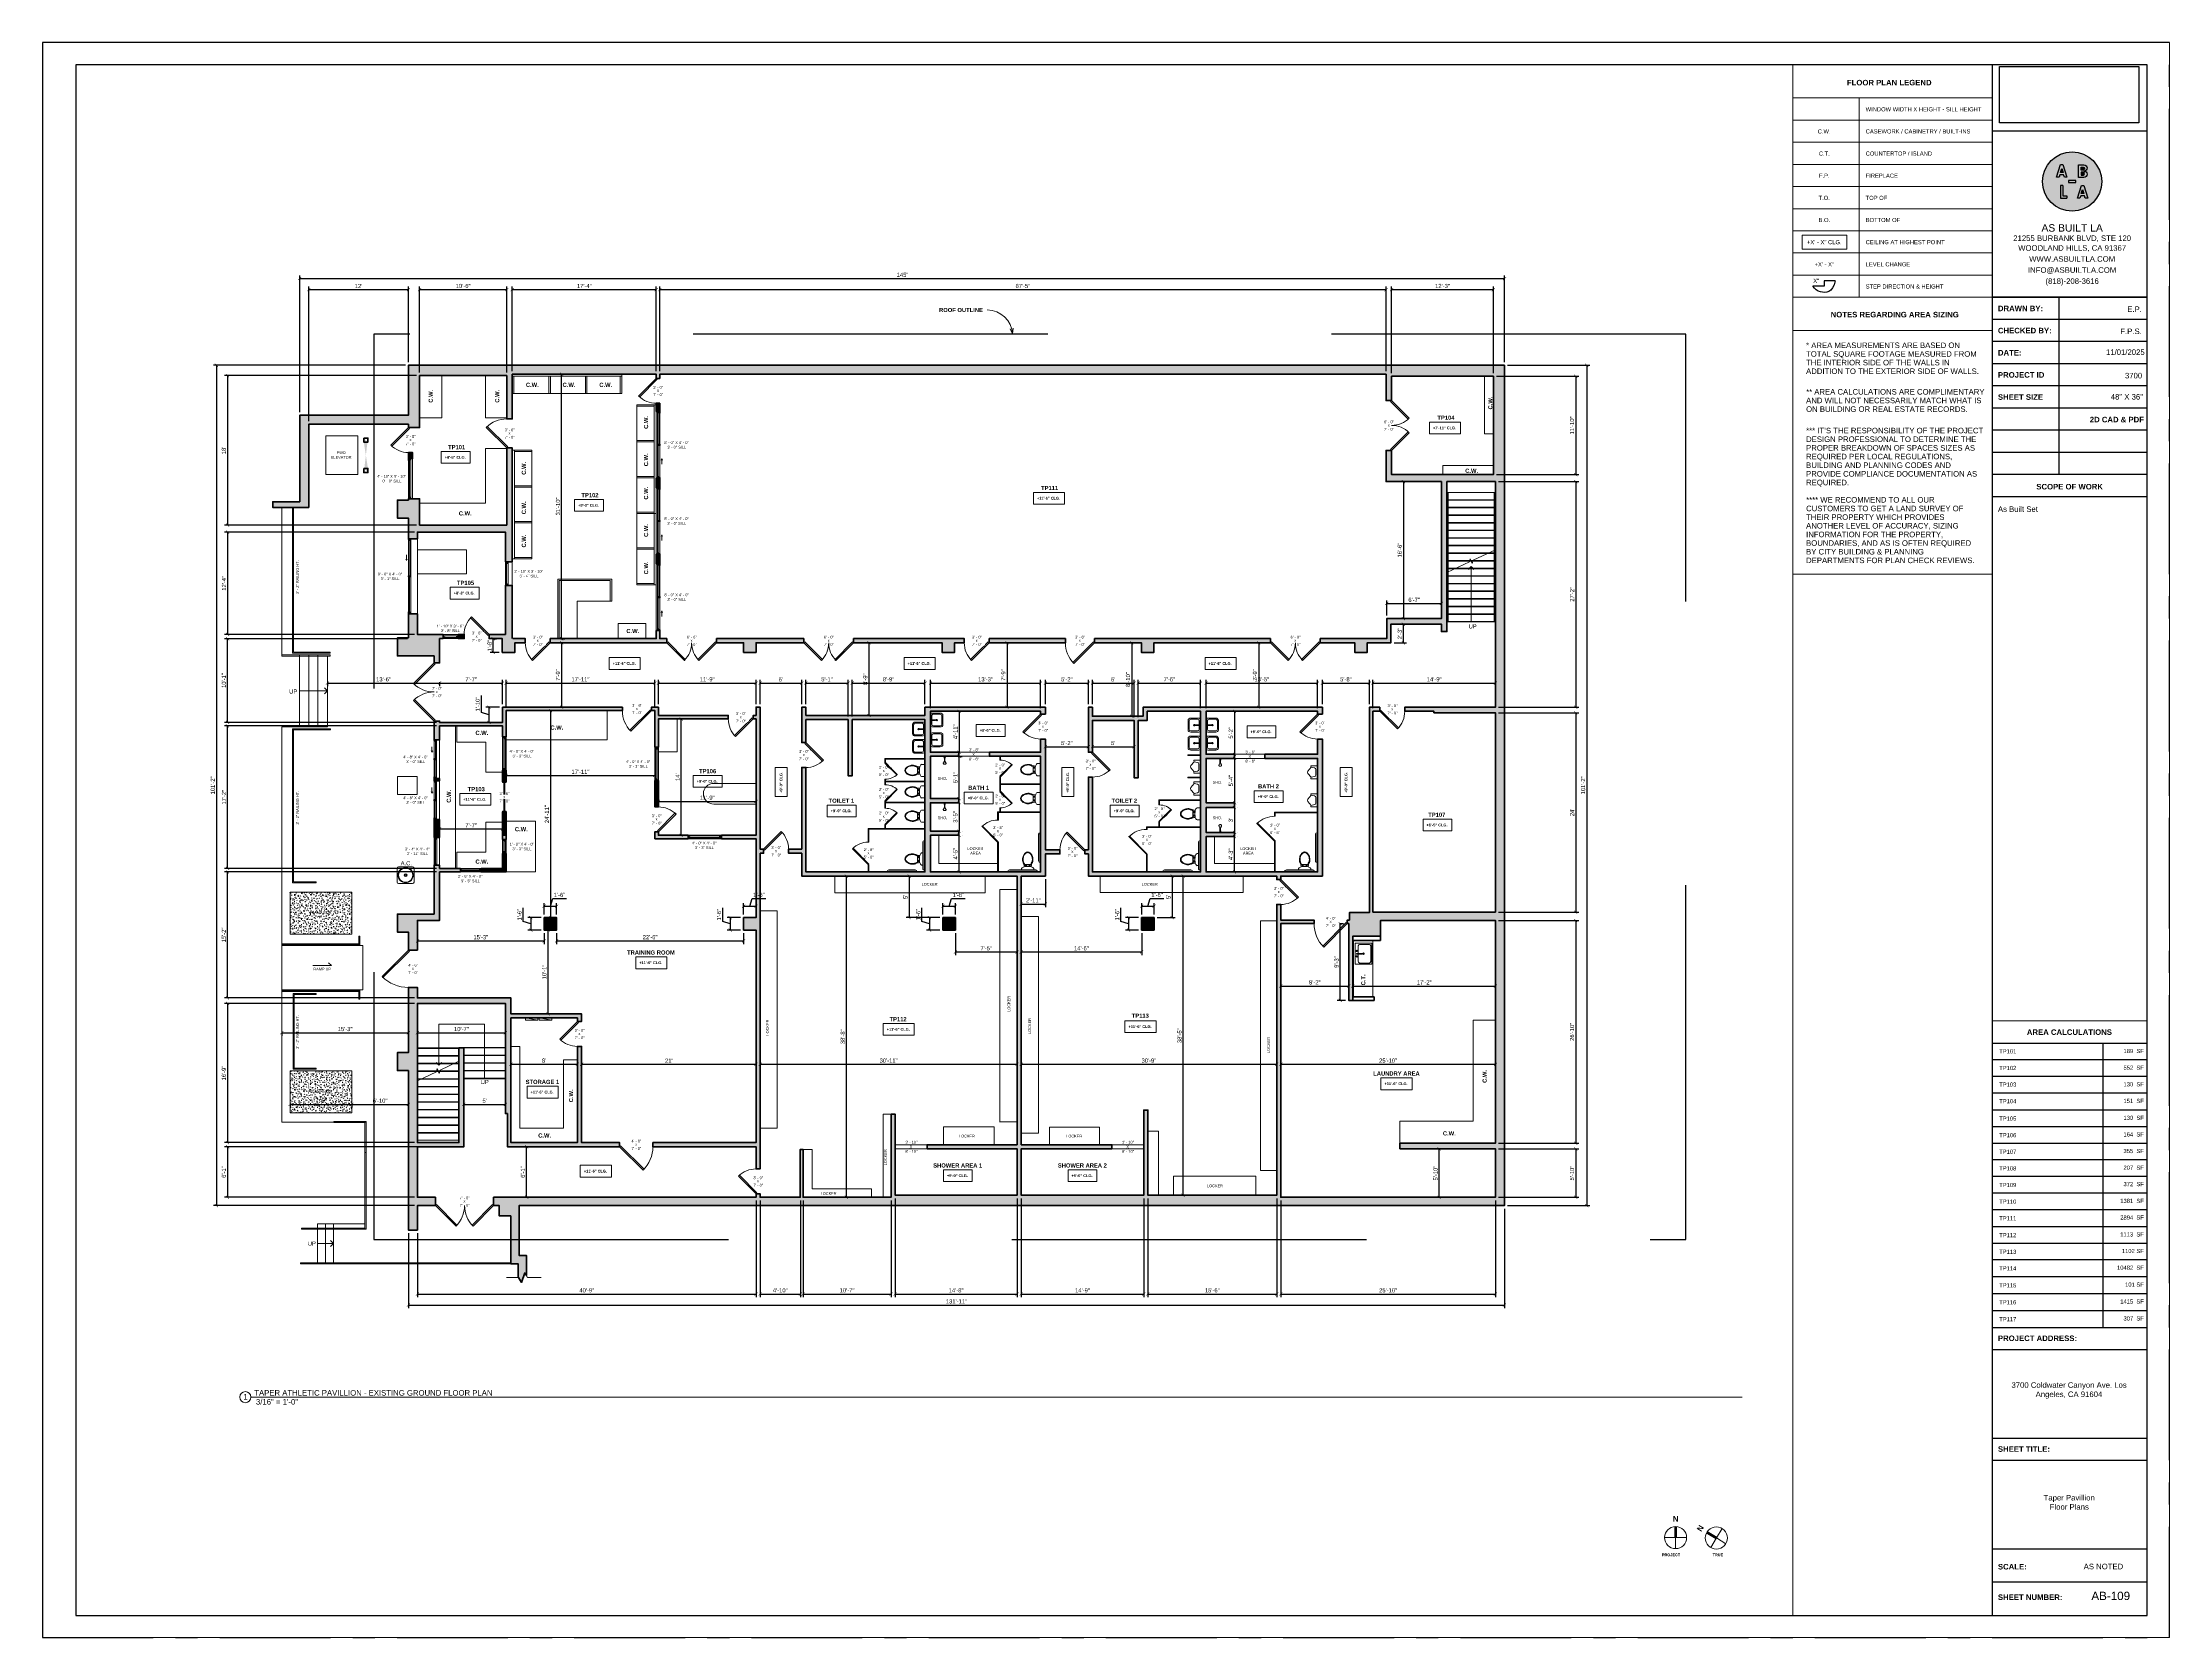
# Paper-space layout '10' of a CAD drawing. Header units: inches. Extents: x 0 to 48, y 0 to 36.
# The model-space entities are those that its viewports show. They can reach past a viewport. Long polylines and large blocks are cut down to what shows.
import ezdxf

# ---------------------------------------------------------------- set-up
doc = ezdxf.new("R2010")
doc.units = ezdxf.units.IN
doc.header["$MEASUREMENT"] = 0
doc.set_wipeout_variables(frame=1)
for name, pattern in [('CENTERX2', [4, 2.5, -0.5, 0.5, -0.5]), ('HIDDEN2', [0.1875, 0.125, -0.0625]), ('Overhead 1_16_', [0.101562, 0.0625, -0.039062])]:
    doc.linetypes.add(name, pattern=pattern)
for name, color, linetype, lineweight in [('A-ANNO', 2, 'Continuous', 5), ('A-ANNO-DIMS', 1, 'Continuous', 9), ('A-CASE', 4, 'Continuous', 9), ('A-DETAIL-1', 4, 'Continuous', 40), ('A-DETAIL-2', 20, 'Continuous', 25), ('A-DETAIL-3', 40, 'Continuous', 15), ('A-DETL-THIN', 151, 'Continuous', 9), ('A-DOOR', 1, 'Continuous', 18), ('A-EQPT', 150, 'Continuous', 9), ('A-FIXT', 150, 'Continuous', 9), ('A-FLOR', 6, 'Continuous', 18), ('A-GLAZ', 2, 'Continuous', 30), ('A-HIDDEN', 2, 'HIDDEN2', 18), ('A-RAILING', 4, 'Continuous', 9), ('A-STRS', 4, 'Continuous', 9), ('A-STRS-MBND', 31, 'Overhead 1_16_', 9), ('A-WALL', 3, 'Continuous', 40), ('A-WINDOWS', 2, 'Continuous', 18), ('S-STRS-MBND', 31, 'Continuous', 9)]:
    doc.layers.add(name, color=color, linetype=linetype, lineweight=lineweight)
doc.layers.add('A-HATCH', color=9, linetype='Continuous')
doc.layers.add('A-TB', color=7, linetype='Continuous')
doc.styles.add('Arial', font='arial.ttf')
doc.styles.add('Arial_1', font='arial.ttf', dxfattribs={"height": 0.0625})
doc.styles.add('Arial_3', font='arial.ttf', dxfattribs={"height": 0.125})
doc.styles.add('Arial_4', font='arial.ttf', dxfattribs={"height": 3})
doc.styles.add('Arial_5', font='arial.ttf', dxfattribs={"height": 0.09375})
doc.styles.add('Arial_6', font='arial.ttf', dxfattribs={"height": 0.09375})
doc.styles.add('Arial_B', font='arialbd.ttf', dxfattribs={"height": 4.5})
doc.styles.add('Arial_B_1', font='arialbd.ttf', dxfattribs={"height": 3})
doc.styles.add('Arial_B_2', font='arialbd.ttf', dxfattribs={"height": 0.125})
doc.styles.add('Arial_B_3', font='arialbd.ttf', dxfattribs={"height": 0.0625})
doc.styles.add('Arial_B_4', font='arialbd.ttf', dxfattribs={"height": 0.0625})
doc.styles.add('JC', font='arial.ttf', dxfattribs={"height": 0.125})
doc.dimstyles.new('JC-DIMS', dxfattribs={"dimtxt": 0.125, "dimasz": 0.09375, "dimexe": 0.09375, "dimexo": 0.09375, "dimgap": 0.046875, "dimtad": 1, "dimdec": 1, "dimzin": 0, "dimdsep": 46, "dimlunit": 4, "dimtxsty": 'JC', "dimblk": 'ARCHTICK', "dimcen": 0.09, "dimclrd": 1, "dimclre": 1, "dimclrt": 256, "dimadec": 0, "dimazin": 0, "dimtfac": 1, "dimtdec": 1, "dimtofl": 0, "dimtmove": 1, "dimatfit": 3, "dimfxl": 1, "dimtolj": 1, "dimtzin": 0, "dimarcsym": 0})
picture_1 = doc.add_image_def('image1.png', size_in_pixel=(151, 61))
pattern_1 = [(0, (44096.0906, 4183.7191), (10.24, 2.56), [0.8448, -6.835, 0.8448, -6.835, -40.96]), (0, (44096.0906, 4183.7191), (10.24, 2.56), [-15.36, 0.8448, -14.515, 0.8448, -6.835, -17.92]), (0, (44096.0906, 4183.7191), (10.24, 2.56), [-38.4, 0.8448, -4.275, 0.8448, -11.955]), (120, (44099.9306, 4184.9991), (-7.337025, 7.5881), [0.8448, -6.835, 0.8448, -6.835, -40.96]), (120, (44099.9306, 4184.9991), (-7.337025, 7.5881), [-15.36, 0.8448, -14.515, 0.8448, -6.835, -17.92]), (120, (44099.9306, 4184.9991), (-7.337025, 7.5881), [-38.4, 0.8448, -4.275, 0.8448, -11.955]), (240, (44101.2106, 4190.1191), (-2.902975, -10.1481), [0.8448, -6.835, 0.8448, -6.835, -40.96]), (240, (44101.2106, 4190.1191), (-2.902975, -10.1481), [-15.36, 0.8448, -14.515, 0.8448, -6.835, -17.92]), (240, (44101.2106, 4190.1191), (-2.902975, -10.1481), [-38.4, 0.8448, -4.275, 0.8448, -11.955])]

# ---------------------------------------------------------------- blocks, each defined once
blk = doc.blocks.new('Logo - ABLA - CAD Format')
at = {"layer": 'A-HATCH', "true_color": 0xc9ee63}
h = blk.add_hatch(color=71, dxfattribs=at)
h.dxf.hatch_style = 1
h.paths.add_polyline_path([(-0.71, 0.89), (-0.79, 0.62), (-0.62, 0.62)], flags=0)
h.paths.add_polyline_path([(0.6, 0.78), (0.74, 0.78, 1), (0.74, 0.98), (0.6, 0.98)], flags=0)
h.paths.add_polyline_path([(0.6, 0.44), (0.74, 0.44, 1), (0.74, 0.63), (0.6, 0.63)], flags=0)
h.paths.add_polyline_path([(0.62, -0.8), (0.79, -0.8), (0.71, -0.53)], flags=0)
h.paths.add_polyline_path([(-2, 0, 1), (2, 0, 1)])
h.paths.add_polyline_path([(0.8, 0.28), (0.44, 0.28), (0.44, 1.13), (0.8, 1.13, -1), (0.8, 0.71, -1)], flags=16)
h.paths.add_polyline_path([(0.74, 0.44), (0.6, 0.44), (0.6, 0.63), (0.74, 0.63, -1)], flags=0)
h.paths.add_polyline_path([(0.79, -0.27), (1.05, -1.12), (0.89, -1.12), (0.84, -0.96), (0.58, -0.96), (0.53, -1.12), (0.37, -1.12), (0.63, -0.27)], flags=16)
h.paths.add_polyline_path([(0.74, 0.78), (0.6, 0.78), (0.6, 0.98), (0.74, 0.98, -1)], flags=0)
h.paths.add_polyline_path([(0.71, -0.53), (0.79, -0.8), (0.62, -0.8)], flags=0)
h.paths.add_polyline_path([(0.25, 0.06), (0.25, -0.06), (-0.25, -0.06), (-0.25, 0.06)], flags=16)
h.paths.add_polyline_path([(-0.37, 0.3), (-0.53, 0.3), (-0.58, 0.46), (-0.84, 0.46), (-0.89, 0.3), (-1.05, 0.3), (-0.79, 1.15), (-0.63, 1.15)], flags=16)
h.paths.add_polyline_path([(-0.63, -0.27), (-0.63, -0.96), (-0.37, -0.96), (-0.37, -1.12), (-0.79, -1.12), (-0.79, -0.27)], flags=16)
h.paths.add_polyline_path([(-0.62, 0.62), (-0.79, 0.62), (-0.71, 0.89)], flags=0)
at = {"layer": 'A-HATCH'}
h = blk.add_hatch(color=250, dxfattribs=at)
h.dxf.hatch_style = 1
h.paths.add_polyline_path([(-0.63, 1.15), (-0.79, 1.15), (-1.05, 0.3), (-0.89, 0.3), (-0.84, 0.46), (-0.58, 0.46), (-0.53, 0.3), (-0.37, 0.3)])
h.paths.add_polyline_path([(-0.62, 0.62), (-0.79, 0.62), (-0.71, 0.89)], flags=16)
h.paths.add_polyline_path([(0.44, 0.28), (0.8, 0.28, 1), (0.8, 0.71, 1), (0.8, 1.13), (0.44, 1.13)])
h.paths.add_polyline_path([(0.6, 0.44), (0.6, 0.63), (0.74, 0.63, -1), (0.74, 0.44)], flags=16)
h.paths.add_polyline_path([(0.6, 0.78), (0.6, 0.98), (0.74, 0.98, -1), (0.74, 0.78)], flags=16)
h.paths.add_polyline_path([(0.37, -1.12), (0.53, -1.12), (0.58, -0.96), (0.84, -0.96), (0.89, -1.12), (1.05, -1.12), (0.79, -0.27), (0.63, -0.27)])
h.paths.add_polyline_path([(0.71, -0.53), (0.79, -0.8), (0.62, -0.8)], flags=16)
h.paths.add_polyline_path([(0.25, -0.06), (0.25, 0.06), (-0.25, 0.06), (-0.25, -0.06)])
h.paths.add_polyline_path([(-0.79, -1.12), (-0.37, -1.12), (-0.37, -0.96), (-0.63, -0.96), (-0.63, -0.27), (-0.79, -0.27)])
at = {"layer": 'A-HATCH', "true_color": 0xc9ee63}
h = blk.add_hatch(color=71, dxfattribs=at)
h.dxf.hatch_style = 1
h.paths.add_polyline_path([(-0.71, 0.89), (-0.79, 0.62), (-0.62, 0.62)])
h.paths.add_polyline_path([(0.74, 0.78, 1), (0.74, 0.98), (0.6, 0.98), (0.6, 0.78)])
h.paths.add_polyline_path([(0.6, 0.63), (0.6, 0.44), (0.74, 0.44, 1), (0.74, 0.63)])
h.paths.add_polyline_path([(0.62, -0.8), (0.79, -0.8), (0.71, -0.53)])
blk.add_circle((0, 0), 2)
at = {"layer": 'A-HATCH', "color": 250}
for points in [[(-0.63, 1.15), (-0.37, 0.3), (-0.53, 0.3), (-0.58, 0.46), (-0.84, 0.46), (-0.89, 0.3), (-1.05, 0.3), (-0.79, 1.15)], [(-0.71, 0.89), (-0.62, 0.62), (-0.79, 0.62)], [(0.25, 0.06), (-0.25, 0.06), (-0.25, -0.06), (0.25, -0.06)], [(0.79, -0.27), (1.05, -1.12), (0.89, -1.12), (0.84, -0.96), (0.58, -0.96), (0.53, -1.12), (0.37, -1.12), (0.63, -0.27)], [(0.71, -0.53), (0.79, -0.8), (0.62, -0.8)]]:
    blk.add_lwpolyline(points, close=True, dxfattribs=at)
for points in [[(0.8, 0.71, -1), (0.8, 0.28), (0.44, 0.28), (0.44, 1.13), (0.8, 1.13, -1)], [(0.6, 0.98), (0.74, 0.98, -1), (0.74, 0.78), (0.6, 0.78)], [(0.6, 0.44), (0.74, 0.44, 1), (0.74, 0.63), (0.6, 0.63)]]:
    blk.add_lwpolyline(points, format="xyb", close=True, dxfattribs=at)
for points in [[(-0.79, -0.27), (-0.79, -1.12), (-0.37, -1.12)], [(-0.63, -0.27), (-0.79, -0.27)], [(-0.63, -0.27), (-0.63, -0.96), (-0.37, -0.96)], [(-0.37, -0.96), (-0.37, -1.12)]]:
    blk.add_lwpolyline(points, dxfattribs=at)
blk = doc.blocks.new('TB-INFO-ABLA')
blk.add_wipeout([(168, 180), (168, 0), (0, 0), (0, 180)])
blk.add_wipeout([(168, 180), (168, 0), (0, 0), (0, 180)])
at = {"xscale": 16, "yscale": 16, "zscale": 16}
blk.add_blockref('Logo - ABLA - CAD Format', (86.6, 125.4), dxfattribs=at)
at = {"char_height": 6, "width": 168.619, "attachment_point": 2, "style": 'JC', "bg_fill": 2}
for s, insert in [('21255 BURBANK BLVD, STE 120', (86.6, 67)), ('(818)-208-3616', (86.6, 20.5))]:
    blk.add_mtext(s, dxfattribs=dict(at, insert=insert))
for s, insert in [('WOODLAND HILLS, CA 91367', (86.6, 56.4)), ('INFO@ASBUILTLA.COM', (86.6, 32.5))]:
    blk.add_mtext(s, dxfattribs=dict(at, insert=insert))
at = {"insert": (86.6, 44.5), "char_height": 6, "width": 168.619, "attachment_point": 2, "style": 'JC', "bg_fill": 2}
blk.add_mtext('WWW.ASBUILTLA.COM', dxfattribs=at)
blk.add_lwpolyline([(168, 180), (0, 180), (0, 0), (168, 0)], close=True)
at = {"insert": (86.6, 75.1), "char_height": 8, "width": 154.347, "attachment_point": 5, "style": 'JC', "bg_fill": 2}
blk.add_mtext('AS BUILT LA ', dxfattribs=at)
blk = doc.blocks.new('JC_TB_48x36 - JC_TB_4836-1441736-Floor Plans')
at = {"layer": 'A-TB'}
for p, q in [((-0.003, 24.012), (-0.003, -11.988)), ((47.997, 24.012), (-0.003, 24.012)), ((47.997, -11.988), (47.997, 24.012)), ((0.747, 23.512), (0.747, -11.488)), ((47.497, 23.512), (0.747, 23.512)), ((47.497, 15.262), (43.997, 15.262)), ((47.497, 14.762), (43.997, 14.762)), ((43.997, -9.988), (47.497, -9.988)), ((47.497, -10.738), (43.997, -10.738)), ((0.747, -11.488), (47.497, -11.488)), ((-0.003, -11.988), (47.997, -11.988))]:
    blk.add_line(p, q, dxfattribs=at)
at = {"layer": 'A-TB', "char_height": 0.125, "attachment_point": 1, "bg_fill": 3, "box_fill_scale": 1.25, "bg_fill_color": 256, "bg_fill_true_color": 13158600, "bg_fill_transparency": 0}
for s, insert, width, style in [('DRAWN BY:', (44.126, 18.073), 1.22463, 'Arial_B_2'), ('CHECKED BY:', (44.126, 17.573), 1.4645, 'Arial_B_2'), ('DATE:', (44.126, 17.073), 0.63441, 'Arial_B_2'), ('PROJECT ID', (44.126, 16.573), 1.26566, 'Arial_B_2'), ('SHEET SIZE', (44.126, 16.073), 1.23725, 'Arial_B_2'), ('48" X 36"', (46.673, 16.078), 0.87428, 'Arial_3'), ('SCOPE OF WORK', (44.992, 14.05), 1.82747, 'Arial_B_2'), ('PROJECT ADDRESS:', (44.126, -5.172), 2.14941, 'Arial_B_2'), ('SHEET TITLE:', (44.126, -7.672), 1.42031, 'Arial_B_2'), ('SCALE:', (44.126, -10.328), 0.77959, 'Arial_B_2'), ('AS NOTED', (46.061, -10.323), 1.08259, 'Arial_3'), ('SHEET NUMBER:', (44.126, -11.016), 1.76434, 'Arial_B_2')]:
    blk.add_mtext(s, dxfattribs=dict(at, insert=insert, width=width, style=style))
at = {"layer": 'A-TB'}
for p, q in [((43.997, 23.512), (43.997, -11.488)), ((47.497, -11.488), (47.497, 23.512)), ((47.497, 18.262), (43.997, 18.262)), ((45.497, 18.262), (45.497, 14.262)), ((47.497, 17.762), (43.997, 17.762)), ((47.497, 17.262), (43.997, 17.262)), ((47.497, 16.762), (43.997, 16.762)), ((47.497, 16.262), (43.997, 16.262)), ((47.497, 15.762), (43.997, 15.762)), ((47.497, 14.262), (43.997, 14.262)), ((47.497, 13.762), (43.997, 13.762)), ((43.997, -4.988), (47.497, -4.988)), ((43.997, -5.488), (47.497, -5.488)), ((43.997, -7.488), (47.497, -7.488)), ((43.997, -7.988), (47.497, -7.988))]:
    blk.add_line(p, q, dxfattribs=at)
blk = doc.blocks.new('north arrow - north arrow-1258243-Floor Plans')
at = {"layer": 'A-ANNO'}
h = blk.add_hatch(color=256, dxfattribs=at)
edge = h.paths.add_edge_path()
edge.add_line((0.031, 0), (-0.031, 0))
edge.add_line((-0.031, 0), (-0.031, 0.248))
edge.add_arc((0, 0), 0.25, 82.8192, 97.1808, ccw=False)
edge.add_line((0.031, 0.248), (0.031, 0))
at = {"layer": 'A-ANNO', "lineweight": 20}
for q in [(-0.25, 0), (0.25, 0), (0, -0.25)]:
    blk.add_line((0, 0), q, dxfattribs=at)
at = {"layer": 'A-ANNO'}
blk.add_circle((0, 0), 0.25, dxfattribs=at)
at = {"layer": 'A-ANNO', "insert": (-0.062, 0.486), "char_height": 0.125, "width": 0.1515, "attachment_point": 1, "style": 'Arial_B_2', "bg_fill": 3, "box_fill_scale": 1.25, "bg_fill_color": 256, "bg_fill_true_color": 13158600, "bg_fill_transparency": 0}
blk.add_mtext('\\fArial|b1|i0|c0|p34|;N', dxfattribs=at)
blk = doc.blocks.new('Viewport - View Title-2281-Floor Plans')
at = {"layer": 'A-ANNO'}
for start, end in [(0, 180), (180, 360)]:
    blk.add_arc((-0.125, 0), 0.125, start, end, dxfattribs=at)
blk = doc.blocks.new('JC_SLIDING WINDOW - DOUBLE - SLIDING WINDOW-1470166-1-1st Floor - Athletic Pavilion')
at = {"layer": 'A-GLAZ'}
for p, q in [((-48, 2.35), (-48, -2.65)), ((-48, 2.35), (-45.5, 2.35)), ((-47.25, 2.35), (-47.25, -1.15)), ((-45.5, 0.6), (-47.25, 0.6)), ((-45.5, 2.35), (-45.5, 0.6)), ((-0.875, -1.15), (-0.875, 2.35)), ((-0.875, 2.35), (0.875, 2.35)), ((0.875, 0.6), (-0.875, 0.6)), ((0.875, 2.35), (0.875, -1.15)), ((45.5, 0.6), (45.5, -1.15)), ((47.25, 0.6), (45.5, 0.6)), ((47.25, 2.35), (48, 2.35)), ((47.25, 2.35), (47.25, -1.15)), ((48, -2.65), (48, 2.35)), ((-48, -1.15), (-47.25, -1.15)), ((-0.875, -1.15), (0.875, -1.15)), ((45.5, -1.15), (48, -1.15))]:
    blk.add_line(p, q, dxfattribs=at)
at = {"layer": 'A-GLAZ', "lineweight": 9}
for p, q in [((-45.5, 2.35), (-0.875, 2.35)), ((0.875, 2.35), (47.25, 2.35)), ((-47.25, -1.15), (-0.875, -1.15)), ((0.875, -1.15), (45.5, -1.15))]:
    blk.add_line(p, q, dxfattribs=at)
at = {"layer": 'A-GLAZ', "lineweight": 40}
for p, q in [((-45.5, 1.475), (-0.875, 1.475)), ((0.875, -0.275), (45.5, -0.275))]:
    blk.add_line(p, q, dxfattribs=at)
at = {"layer": 'A-WINDOWS'}
for p, q in [((48, 2.35), (-48, 2.35)), ((20, 5.35), (22, 6.35)), ((20, 5.35), (22, 4.35)), ((20, 5.35), (28, 5.35)), ((-48, -2.65), (48, -2.65))]:
    blk.add_line(p, q, dxfattribs=at)
blk = doc.blocks.new('JC_WINDOW HUNG - HUNG WINDOW-1470642-1-1st Floor - Athletic Pavilion')
at = {"layer": 'A-GLAZ'}
for p, q in [((-17, 5), (-17, -5)), ((-17, 4.5), (-14, 4.5)), ((-17, 1), (-15.75, 1)), ((-15.75, 4.5), (-15.75, 1)), ((-15.75, 2.75), (-14, 2.75)), ((-14, 4.5), (-14, 2.75)), ((14, 4.5), (17, 4.5)), ((14, 4.5), (14, 2.75)), ((15.75, 2.75), (14, 2.75)), ((15.75, 4.5), (15.75, 1)), ((15.75, 1), (17, 1)), ((17, -5), (17, 5))]:
    blk.add_line(p, q, dxfattribs=at)
at = {"layer": 'A-GLAZ', "lineweight": 9}
for p, q in [((-15.75, 1), (15.75, 1)), ((-14, 4.5), (14, 4.5))]:
    blk.add_line(p, q, dxfattribs=at)
at = {"layer": 'A-GLAZ', "lineweight": 40}
blk.add_line((-14, 3.625), (14, 3.625), dxfattribs=at)
at = {"layer": 'A-WINDOWS'}
for p, q in [((17, 5), (-17, 5)), ((-17, -5), (17, -5))]:
    blk.add_line(p, q, dxfattribs=at)
blk = doc.blocks.new('JC_DOOR_SINGLE PANEL - SINGLE DOOR-1470780-1-1st Floor - Athletic Pavilion')
at = {"layer": 'A-DOOR', "lineweight": 30}
for p, q in [((-8.9, -27), (16.6, -1.6)), ((-7.5, -28.5), (-8.9, -27)), ((18, -3), (-7.5, -28.5)), ((16.6, -1.6), (18, -3))]:
    blk.add_line(p, q, dxfattribs=at)
at = {"layer": 'A-DOOR', "lineweight": 9}
blk.add_arc((18, -3), 36, 180, 225, dxfattribs=at)
blk = doc.blocks.new('JC_DOOR_SINGLE PANEL - SINGLE DOOR-1469631-1-1st Floor - Athletic Pavilion')
at = {"layer": 'A-DOOR', "lineweight": 30}
for p, q in [((-7.5, 28.5), (-8.9, 27)), ((-8.9, 27), (16.6, 1.6)), ((18, 3), (-7.5, 28.5)), ((16.6, 1.6), (18, 3))]:
    blk.add_line(p, q, dxfattribs=at)
at = {"layer": 'A-DOOR', "lineweight": 9}
blk.add_arc((18, 3), 36, 135, 180, dxfattribs=at)
blk = doc.blocks.new('JC_WINDOW HUNG - HUNG WINDOW-1537252-1-1st Floor - Athletic Pavilion')
at = {"layer": 'A-GLAZ'}
for p, q in [((-11, 3), (-11, -3)), ((-11, 2.5), (-8, 2.5)), ((-9.75, 2.5), (-9.75, -1)), ((-9.75, 0.75), (-8, 0.75)), ((-8, 2.5), (-8, 0.75)), ((8, 2.5), (11, 2.5)), ((8, 2.5), (8, 0.75)), ((9.75, 0.75), (8, 0.75)), ((9.75, 2.5), (9.75, -1)), ((11, -3), (11, 3)), ((-11, -1), (-9.75, -1)), ((9.75, -1), (11, -1))]:
    blk.add_line(p, q, dxfattribs=at)
at = {"layer": 'A-GLAZ', "lineweight": 9}
for p, q in [((-8, 2.5), (8, 2.5)), ((-9.75, -1), (9.75, -1))]:
    blk.add_line(p, q, dxfattribs=at)
at = {"layer": 'A-GLAZ', "lineweight": 40}
blk.add_line((-8, 1.625), (8, 1.625), dxfattribs=at)
at = {"layer": 'A-WINDOWS'}
for p, q in [((11, 3), (-11, 3)), ((-11, -3), (11, -3))]:
    blk.add_line(p, q, dxfattribs=at)
blk = doc.blocks.new('JC_SLIDING WINDOW - DOUBLE - SLIDING WINDOW-1471391-1-1st Floor - Athletic Pavilion')
at = {"layer": 'A-GLAZ'}
for p, q in [((-54, 6.35), (-54, -6.65)), ((-54, 6.35), (-51.5, 6.35)), ((-54, 2.85), (-53.25, 2.85)), ((-53.25, 6.35), (-53.25, 2.85)), ((-51.5, 4.6), (-53.25, 4.6)), ((-51.5, 6.35), (-51.5, 4.6)), ((-0.875, 2.85), (-0.875, 6.35)), ((-0.875, 6.35), (0.875, 6.35)), ((0.875, 4.6), (-0.875, 4.6)), ((-0.875, 2.85), (0.875, 2.85)), ((0.875, 6.35), (0.875, 2.85)), ((51.5, 4.6), (51.5, 2.85)), ((53.25, 4.6), (51.5, 4.6)), ((51.5, 2.85), (54, 2.85)), ((53.25, 6.35), (54, 6.35)), ((53.25, 6.35), (53.25, 2.85)), ((54, -6.65), (54, 6.35))]:
    blk.add_line(p, q, dxfattribs=at)
at = {"layer": 'A-GLAZ', "lineweight": 9}
for p, q in [((-53.25, 2.85), (-0.875, 2.85)), ((-51.5, 6.35), (-0.875, 6.35)), ((0.875, 6.35), (53.25, 6.35)), ((0.875, 2.85), (51.5, 2.85))]:
    blk.add_line(p, q, dxfattribs=at)
at = {"layer": 'A-GLAZ', "lineweight": 40}
for p, q in [((-51.5, 5.475), (-0.875, 5.475)), ((0.875, 3.725), (51.5, 3.725))]:
    blk.add_line(p, q, dxfattribs=at)
at = {"layer": 'A-WINDOWS'}
for p, q in [((54, 6.35), (-54, 6.35)), ((23, 9.35), (25, 10.35)), ((23, 9.35), (25, 8.35)), ((23, 9.35), (31, 9.35)), ((-54, -6.65), (54, -6.65))]:
    blk.add_line(p, q, dxfattribs=at)
blk = doc.blocks.new('JC_DOUBLE DOOR - DOUBLE DOOR-1471729-1-1st Floor - Athletic Pavilion')
at = {"layer": 'A-DOOR', "lineweight": 30}
for p, q in [((-36, 3), (-10.5, 28.5)), ((-34.6, 1.6), (-36, 3)), ((-9.1, 27), (-34.6, 1.6)), ((-10.5, 28.5), (-9.1, 27)), ((10.5, 28.5), (9.1, 27)), ((9.1, 27), (34.6, 1.6)), ((36, 3), (10.5, 28.5)), ((34.6, 1.6), (36, 3))]:
    blk.add_line(p, q, dxfattribs=at)
at = {"layer": 'A-DOOR', "lineweight": 9}
for centre, start, end in [((-36, 3), 0, 45), ((36, 3), 135, 180)]:
    blk.add_arc(centre, 36, start, end, dxfattribs=at)
blk = doc.blocks.new('JC_DOUBLE DOOR - DOUBLE DOOR-1471902-1-1st Floor - Athletic Pavilion')
at = {"layer": 'A-DOOR', "lineweight": 30}
for p, q in [((-40.6, -2.6), (-42, -4)), ((-42, -4), (-12.3, -33.7)), ((-10.9, -32.3), (-40.6, -2.6)), ((10.9, -32.3), (40.6, -2.6)), ((42, -4), (12.3, -33.7)), ((40.6, -2.6), (42, -4)), ((-12.3, -33.7), (-10.9, -32.3)), ((12.3, -33.7), (10.9, -32.3))]:
    blk.add_line(p, q, dxfattribs=at)
at = {"layer": 'A-DOOR', "lineweight": 9}
for centre, start, end in [((-42, -4), 315, 0), ((42, -4), 180, 225)]:
    blk.add_arc(centre, 42, start, end, dxfattribs=at)
blk = doc.blocks.new('JC_DOOR_SINGLE PANEL - SINGLE DOOR-1472599-1-1st Floor - Athletic Pavilion')
at = {"layer": 'A-DOOR', "lineweight": 30}
for p, q in [((-10.1, -31.3), (19.6, -1.6)), ((21, -3), (-8.7, -32.7)), ((19.6, -1.6), (21, -3)), ((-8.7, -32.7), (-10.1, -31.3))]:
    blk.add_line(p, q, dxfattribs=at)
at = {"layer": 'A-DOOR', "lineweight": 9}
blk.add_arc((21, -3), 42, 180, 225, dxfattribs=at)
blk = doc.blocks.new('JC_DOOR_SINGLE PANEL - SINGLE DOOR-1472927-1-1st Floor - Athletic Pavilion')
at = {"layer": 'A-DOOR', "lineweight": 30}
for p, q in [((-10.1, -30.8), (19.6, -1.1)), ((21, -2.5), (-8.7, -32.2)), ((19.6, -1.1), (21, -2.5)), ((-8.7, -32.2), (-10.1, -30.8))]:
    blk.add_line(p, q, dxfattribs=at)
at = {"layer": 'A-DOOR', "lineweight": 9}
blk.add_arc((21, -2.5), 42, 180, 225, dxfattribs=at)
blk = doc.blocks.new('JC_WINDOW HUNG - HUNG WINDOW-1473758-1-1st Floor - Athletic Pavilion')
at = {"layer": 'A-GLAZ'}
for p, q in [((-24, 2.5), (-24, -2.5)), ((-24, 2), (-21, 2)), ((-22.75, 2), (-22.75, -1.5)), ((-22.75, 0.25), (-21, 0.25)), ((-21, 2), (-21, 0.25)), ((21, 2), (24, 2)), ((21, 2), (21, 0.25)), ((22.75, 0.25), (21, 0.25)), ((22.75, 2), (22.75, -1.5)), ((24, -2.5), (24, 2.5)), ((-24, -1.5), (-22.75, -1.5)), ((22.75, -1.5), (24, -1.5))]:
    blk.add_line(p, q, dxfattribs=at)
at = {"layer": 'A-GLAZ', "lineweight": 9}
for p, q in [((-21, 2), (21, 2)), ((-22.75, -1.5), (22.75, -1.5))]:
    blk.add_line(p, q, dxfattribs=at)
at = {"layer": 'A-GLAZ', "lineweight": 40}
blk.add_line((-21, 1.125), (21, 1.125), dxfattribs=at)
at = {"layer": 'A-WINDOWS'}
for p, q in [((24, 2.5), (-24, 2.5)), ((-24, -2.5), (24, -2.5))]:
    blk.add_line(p, q, dxfattribs=at)
blk = doc.blocks.new('JC_POCKET DOOR - POCKET DOOR-1473282-1-1st Floor - Athletic Pavilion')
at = {"layer": 'A-DOOR'}
for p, q in [((-21, 2.5), (-22, 2.5)), ((-22, 2.5), (-22, -2.5)), ((-21, -2.5), (-21, 2.5)), ((21, 0.7), (-21, 0.7)), ((-21, 0.7), (-21, -0.7)), ((20, 2.5), (20, 0.7)), ((21, 2.5), (20, 2.5)), ((20, 0.7), (21, 0.7)), ((21, 0.7), (21, 2.5)), ((21, -0.7), (21, 0.7)), ((-22, -2.5), (-21, -2.5)), ((-21, -0.7), (21, -0.7)), ((21, -0.7), (20, -0.7)), ((20, -0.7), (20, -2.5)), ((20, -2.5), (21, -2.5)), ((21, -2.5), (21, -0.7))]:
    blk.add_line(p, q, dxfattribs=at)
blk = doc.blocks.new('JC_SLIDING WINDOW - DOUBLE - SLIDING WINDOW-1473426-1-1st Floor - Athletic Pavilion')
at = {"layer": 'A-GLAZ'}
for p, q in [((-28, 3.85), (-28, -4.15)), ((-28, 3.85), (-25.5, 3.85)), ((-28, 0.35), (-27.25, 0.35)), ((-27.25, 3.85), (-27.25, 0.35)), ((-25.5, 2.1), (-27.25, 2.1)), ((-25.5, 3.85), (-25.5, 2.1)), ((-0.875, 0.35), (-0.875, 3.85)), ((-0.875, 3.85), (0.875, 3.85)), ((0.875, 2.1), (-0.875, 2.1)), ((-0.875, 0.35), (0.875, 0.35)), ((0.875, 3.85), (0.875, 0.35)), ((25.5, 2.1), (25.5, 0.35)), ((27.25, 2.1), (25.5, 2.1)), ((25.5, 0.35), (28, 0.35)), ((27.25, 3.85), (28, 3.85)), ((27.25, 3.85), (27.25, 0.35)), ((28, -4.15), (28, 3.85))]:
    blk.add_line(p, q, dxfattribs=at)
at = {"layer": 'A-GLAZ', "lineweight": 9}
for p, q in [((-27.25, 0.35), (-0.875, 0.35)), ((-25.5, 3.85), (-0.875, 3.85)), ((0.875, 3.85), (27.25, 3.85)), ((0.875, 0.35), (25.5, 0.35))]:
    blk.add_line(p, q, dxfattribs=at)
at = {"layer": 'A-GLAZ', "lineweight": 40}
for p, q in [((-25.5, 2.975), (-0.875, 2.975)), ((0.875, 1.225), (25.5, 1.225))]:
    blk.add_line(p, q, dxfattribs=at)
at = {"layer": 'A-WINDOWS'}
for p, q in [((28, 3.85), (-28, 3.85)), ((10, 6.85), (12, 7.85)), ((10, 6.85), (12, 5.85)), ((10, 6.85), (18, 6.85)), ((-28, -4.15), (28, -4.15))]:
    blk.add_line(p, q, dxfattribs=at)
blk = doc.blocks.new('JC_WINDOW HUNG - HUNG WINDOW-1473547-1-1st Floor - Athletic Pavilion')
at = {"layer": 'A-GLAZ'}
for p, q in [((-20, 4), (-20, -4)), ((-20, 3.5), (-17, 3.5)), ((-20, 0), (-18.75, 0)), ((-18.75, 3.5), (-18.75, 0)), ((-18.75, 1.75), (-17, 1.75)), ((-17, 3.5), (-17, 1.75)), ((17, 3.5), (20, 3.5)), ((17, 3.5), (17, 1.75)), ((18.75, 1.75), (17, 1.75)), ((18.75, 3.5), (18.75, 0)), ((18.75, 0), (20, 0)), ((20, -4), (20, 4))]:
    blk.add_line(p, q, dxfattribs=at)
at = {"layer": 'A-GLAZ', "lineweight": 9}
for p, q in [((-18.75, 0), (18.75, 0)), ((-17, 3.5), (17, 3.5))]:
    blk.add_line(p, q, dxfattribs=at)
at = {"layer": 'A-GLAZ', "lineweight": 40}
blk.add_line((-17, 2.625), (17, 2.625), dxfattribs=at)
at = {"layer": 'A-WINDOWS'}
for p, q in [((20, 4), (-20, 4)), ((-20, -4), (20, -4))]:
    blk.add_line(p, q, dxfattribs=at)
blk = doc.blocks.new('JC_WINDOW HUNG - HUNG WINDOW-1402247-1-1st Floor - Athletic Pavilion')
at = {"layer": 'A-GLAZ'}
for p, q in [((-15, 2.5), (-15, -2.5)), ((-15, 2), (-12, 2)), ((-13.75, 2), (-13.75, -1.5)), ((-13.75, 0.25), (-12, 0.25)), ((-12, 2), (-12, 0.25)), ((12, 2), (15, 2)), ((12, 2), (12, 0.25)), ((13.75, 0.25), (12, 0.25)), ((13.75, 2), (13.75, -1.5)), ((15, -2.5), (15, 2.5)), ((-15, -1.5), (-13.75, -1.5)), ((13.75, -1.5), (15, -1.5))]:
    blk.add_line(p, q, dxfattribs=at)
at = {"layer": 'A-GLAZ', "lineweight": 9}
for p, q in [((-12, 2), (12, 2)), ((-13.75, -1.5), (13.75, -1.5))]:
    blk.add_line(p, q, dxfattribs=at)
at = {"layer": 'A-GLAZ', "lineweight": 40}
blk.add_line((-12, 1.125), (12, 1.125), dxfattribs=at)
at = {"layer": 'A-WINDOWS'}
for p, q in [((15, 2.5), (-15, 2.5)), ((-15, -2.5), (15, -2.5))]:
    blk.add_line(p, q, dxfattribs=at)
blk = doc.blocks.new('JC_WINDOW HUNG - HUNG WINDOW-1474058-1-1st Floor - Athletic Pavilion')
at = {"layer": 'A-GLAZ'}
for p, q in [((-10, 2.5), (-10, -2.5)), ((-10, 2), (-7, 2)), ((-8.75, 2), (-8.75, -1.5)), ((-8.75, 0.25), (-7, 0.25)), ((-7, 2), (-7, 0.25)), ((7, 2), (10, 2)), ((7, 2), (7, 0.25)), ((8.75, 0.25), (7, 0.25)), ((8.75, 2), (8.75, -1.5)), ((10, -2.5), (10, 2.5)), ((-10, -1.5), (-8.75, -1.5)), ((8.75, -1.5), (10, -1.5))]:
    blk.add_line(p, q, dxfattribs=at)
at = {"layer": 'A-GLAZ', "lineweight": 9}
for p, q in [((-7, 2), (7, 2)), ((-8.75, -1.5), (8.75, -1.5))]:
    blk.add_line(p, q, dxfattribs=at)
at = {"layer": 'A-GLAZ', "lineweight": 40}
blk.add_line((-7, 1.125), (7, 1.125), dxfattribs=at)
at = {"layer": 'A-WINDOWS'}
for p, q in [((10, 2.5), (-10, 2.5)), ((-10, -2.5), (10, -2.5))]:
    blk.add_line(p, q, dxfattribs=at)
blk = doc.blocks.new('JC_DOOR_SINGLE PANEL - SINGLE DOOR-1474350-1-1st Floor - Athletic Pavilion')
at = {"layer": 'A-DOOR', "lineweight": 30}
for p, q in [((-8.9, -26.5), (16.6, -1.1)), ((-7.5, -28), (-8.9, -26.5)), ((18, -2.5), (-7.5, -28)), ((16.6, -1.1), (18, -2.5))]:
    blk.add_line(p, q, dxfattribs=at)
at = {"layer": 'A-DOOR', "lineweight": 9}
blk.add_arc((18, -2.5), 36, 180, 225, dxfattribs=at)
blk = doc.blocks.new('JC_DOOR_SINGLE PANEL - SINGLE DOOR-1469976-1-1st Floor - Athletic Pavilion')
at = {"layer": 'A-DOOR', "lineweight": 30}
for p, q in [((-7.5, 28), (-8.9, 26.5)), ((-8.9, 26.5), (16.6, 1.1)), ((18, 2.5), (-7.5, 28)), ((16.6, 1.1), (18, 2.5))]:
    blk.add_line(p, q, dxfattribs=at)
at = {"layer": 'A-DOOR', "lineweight": 9}
blk.add_arc((18, 2.5), 36, 135, 180, dxfattribs=at)
blk = doc.blocks.new('JC_DOOR_SINGLE PANEL - SINGLE DOOR-1475422-1-1st Floor - Athletic Pavilion')
at = {"layer": 'A-DOOR', "lineweight": 30}
for p, q in [((-11.2, 44.7), (-12.6, 43.3)), ((-12.6, 43.3), (25.6, 5.1)), ((27, 6.5), (-11.2, 44.7)), ((25.6, 5.1), (27, 6.5))]:
    blk.add_line(p, q, dxfattribs=at)
at = {"layer": 'A-DOOR', "lineweight": 9}
blk.add_arc((27, 6.5), 54, 135, 180, dxfattribs=at)
blk = doc.blocks.new('JC_DOOR_SINGLE PANEL - SINGLE DOOR-1476289-1-1st Floor - Athletic Pavilion')
at = {"layer": 'A-DOOR', "lineweight": 30}
for p, q in [((-9.9, 36.9), (-11.4, 35.5)), ((-11.4, 35.5), (22.6, 1.6)), ((24, 3), (-9.9, 36.9)), ((22.6, 1.6), (24, 3))]:
    blk.add_line(p, q, dxfattribs=at)
at = {"layer": 'A-DOOR', "lineweight": 9}
blk.add_arc((24, 3), 48, 135, 180, dxfattribs=at)
blk = doc.blocks.new('JC_DOUBLE DOOR - DOUBLE DOOR-1476522-1-1st Floor - Athletic Pavilion')
at = {"layer": 'A-DOOR', "lineweight": 30}
for p, q in [((-42, 6), (-12.3, 35.7)), ((-10.9, 34.3), (-40.6, 4.6)), ((-12.3, 35.7), (-10.9, 34.3)), ((12.3, 35.7), (10.9, 34.3)), ((10.9, 34.3), (40.6, 4.6)), ((42, 6), (12.3, 35.7)), ((-40.6, 4.6), (-42, 6)), ((40.6, 4.6), (42, 6))]:
    blk.add_line(p, q, dxfattribs=at)
at = {"layer": 'A-DOOR', "lineweight": 9}
for centre, start, end in [((-42, 6), 360, 45), ((42, 6), 135, 180)]:
    blk.add_arc(centre, 42, start, end, dxfattribs=at)
blk = doc.blocks.new('JC_SINGLE DOOR-NO TRIM - SINGLE DOOR 2-1535461-1-1st Floor - Athletic Pavilion')
at = {"layer": 'A-DOOR', "lineweight": 30}
for p, q in [((-7.3, -22.4), (15.3, 0.2)), ((15.3, 0.2), (16, -0.5)), ((-6.6, -23.1), (-7.3, -22.4)), ((16, -0.5), (-6.6, -23.1))]:
    blk.add_line(p, q, dxfattribs=at)
at = {"layer": 'A-DOOR', "lineweight": 9}
blk.add_arc((16, -0.5), 32, 180, 225, dxfattribs=at)
blk = doc.blocks.new('JC_SINGLE DOOR-NO TRIM - SINGLE DOOR 2-1479172-1-1st Floor - Athletic Pavilion')
at = {"layer": 'A-DOOR', "lineweight": 30}
for p, q in [((-5, 17.5), (-5.7, 16.8)), ((-5.7, 16.8), (11.3, -0.2)), ((12, 0.5), (-5, 17.5)), ((11.3, -0.2), (12, 0.5))]:
    blk.add_line(p, q, dxfattribs=at)
at = {"layer": 'A-DOOR', "lineweight": 9}
blk.add_arc((12, 0.5), 24, 135, 180, dxfattribs=at)
blk = doc.blocks.new('JC_SINGLE DOOR-NO TRIM - SINGLE DOOR 2-1479429-1-1st Floor - Athletic Pavilion')
at = {"layer": 'A-DOOR', "lineweight": 30}
for p, q in [((-5.7, -16.8), (11.3, 0.2)), ((11.3, 0.2), (12, -0.5)), ((-5, -17.5), (-5.7, -16.8)), ((12, -0.5), (-5, -17.5))]:
    blk.add_line(p, q, dxfattribs=at)
at = {"layer": 'A-DOOR', "lineweight": 9}
blk.add_arc((12, -0.5), 24, 180, 225, dxfattribs=at)
blk = doc.blocks.new('JC_DOOR_SINGLE PANEL - SINGLE DOOR-1479792-1-1st Floor - Athletic Pavilion')
at = {"layer": 'A-DOOR', "lineweight": 30}
for p, q in [((-7.5, 29), (-8.9, 27.5)), ((-8.9, 27.5), (16.6, 2.1)), ((18, 3.5), (-7.5, 29)), ((16.6, 2.1), (18, 3.5))]:
    blk.add_line(p, q, dxfattribs=at)
at = {"layer": 'A-DOOR', "lineweight": 9}
blk.add_arc((18, 3.5), 36, 135, 180, dxfattribs=at)
blk = doc.blocks.new('JC_OPENING DOOR - OPENING DOOR-1480171-1-1st Floor - Athletic Pavilion')
at = {"linetype": 'HIDDEN2'}
for p, q in [((21.7, 3), (-22.3, 3)), ((-22.3, -3), (21.7, -3))]:
    blk.add_line(p, q, dxfattribs=at)
for p, q in [((-22.3, 3), (-22.3, -3)), ((21.7, -3), (21.7, 3))]:
    blk.add_line(p, q)
blk = doc.blocks.new('BEST_Toilet-Floor_Mount-KOHLER-Cimarron-K-5310 - Not A Type-See Type Catalog-832360-1-1st Floor - Athletic Pavilion')
at = {"layer": 'A-FIXT'}
for p, q in [((-8.8, -1), (-8.8, -6)), ((4.2, -11.5), (-4.3, -11.5)), ((4.2, -11.8), (-4.3, -11.8)), ((-3.5, -9.7), (-2, -9.7)), ((-3.5, -9.7), (-3.5, -11.5)), ((-2, -11.5), (-2, -9.7)), ((2, -9.7), (3.5, -9.7)), ((2, -9.7), (2, -11.5)), ((3.5, -11.5), (3.5, -9.7)), ((8.8, -6), (8.8, -1))]:
    blk.add_line(p, q, dxfattribs=at)
for centre, radius, start, end in [((-3.2, -1.6), 7.1, 217.5906, 254.5518), ((3.3, -18.8), 10.9, 157.4214, 190.5786), ((6.8, -18.7), 14.4, 188.417, 209.583), ((-3.3, -16.1), 3.75, 141.6816, 157.4214), ((-7.7, -12.7), 1.75, 321.6816, 345.6648), ((-51, -1.6), 46.5, 345.6648, 349.205), ((3.6, -20.6), 10.7, 209.583, 230.417), ((-23.4, -6.9), 18.4, 349.205, 354.9347), ((0.8, 24), 33, 259.7563, 268.6223), ((-4.3, -11.8), 0.299, 90, 175.6962), ((0.1, -24.8), 5.17, 230.417, 269.359), ((-0.8, 24), 33, 271.3777, 280.2437), ((-0.1, -24.8), 5.17, 270.641, 309.583), ((-3.6, -20.6), 10.7, 309.583, 330.417), ((4.2, -11.8), 0.299, 4.3025, 90), ((3.2, -1.6), 7.1, 285.4482, 322.4094), ((23.4, -6.9), 18.4, 185.0653, 190.795), ((51, -1.6), 46.5, 190.795, 194.3352), ((-6.8, -18.7), 14.4, 330.417, 351.583), ((7.7, -12.7), 1.75, 194.3352, 218.3184), ((3.3, -16.1), 3.75, 22.5786, 38.3184), ((-3.3, -18.8), 10.9, 349.4214, 22.5786)]:
    blk.add_arc(centre, radius, start, end, dxfattribs=at)
for centre, major_axis, ratio, start_param, end_param in [((2.5, -19.1), (-5.56, 7.41), 0.998758, 0.685563, 1.075947), ((10.2, -18), (-7.4, 15.3), 0.996871, 1.268614, 1.423842), ((10.5, -21.2), (-5.7, 16.6), 0.997479, 0.891055, 0.994325), ((5, -19.6), (-6.32, 9.77), 0.999003, 1.302763, 1.707421), ((14.8, -22.7), (-6.7, 21), 0.99726, 0.748253, 0.914402), ((-4.3, -11.9), (-0.144, 0), 0.998055, 4.719691, 5.772222), ((5.4, -19.3), (-8.84, 8.28), 0.998783, 1.463765, 1.511024), ((-5.5, -19.3), (8.86, 8.26), 0.998854, 4.77451, 4.823535), ((-5.1, -19.6), (6.48, 9.66), 0.999368, 4.593631, 4.996279), ((4.2, -11.9), (0.144, 0), 0.99807, 0.508647, 1.561187), ((-14.8, -22.7), (5.5, 21.4), 0.996876, 5.312572, 5.478562), ((-10.6, -21.2), (5.4, 16.7), 0.997344, 5.270344, 5.373801), ((-10.2, -18), (7.5, 15.3), 0.997058, 4.86643, 5.021783), ((-2.6, -19.1), (5.48, 7.47), 0.998725, 5.196526, 5.58692)]:
    blk.add_ellipse(centre, major_axis=major_axis, ratio=ratio, start_param=start_param, end_param=end_param, dxfattribs=at)
for points in [[(-6.7, -16.9), (-6.8, -17.5), (-7, -18.7), (-6.9, -19.9), (-6.8, -20.5)], [(-6.8, -20.5), (-6.8, -21), (-6.6, -21.8), (-6.4, -22.7), (-6.2, -23.1)], [(-6.1, -15.1), (-6.2, -15.4), (-6.4, -16), (-6.6, -16.6), (-6.7, -16.9)], [(-6.2, -23.1), (-6, -23.9), (-5.3, -25.4), (-4.4, -26.7), (-3.9, -27.3)], [(-4.6, -11.8), (-4.9, -12.3), (-5.5, -13.4), (-5.9, -14.5), (-6.1, -15.1)], [(-3.9, -27.3), (-3.8, -27.4), (-3.7, -27.5), (-3.6, -27.6), (-3.5, -27.7)], [(3.9, -27.3), (4.4, -26.7), (5.3, -25.4), (5.9, -23.9), (6.2, -23.1)], [(6.1, -15.1), (5.9, -14.5), (5.4, -13.4), (4.8, -12.3), (4.5, -11.8)], [(6.6, -16.9), (6.5, -16.6), (6.4, -16), (6.2, -15.4), (6.1, -15.1)], [(6.2, -23.1), (6.3, -22.7), (6.5, -21.8), (6.7, -21), (6.8, -20.5)], [(6.8, -20.5), (6.9, -19.9), (6.9, -18.7), (6.8, -17.5), (6.6, -16.9)]]:
    blk.add_open_spline(points, degree=3, dxfattribs=at)
for points, knots in [([(-3.5, -27.7), (-3.3, -27.9), (-2.9, -28.3), (-2.1, -28.8), (-0.9, -29.2), (0.4, -29.2), (1.3, -29), (2.1, -28.8), (2.6, -28.5), (3, -28.1), (3.3, -27.9), (3.5, -27.7)], [0, 0, 0, 0, 0.1, 0.2, 0.4, 0.55, 0.7, 0.775, 0.85, 0.925, 1, 1, 1, 1]), ([(-3.4, -27.6), (-3.2, -27.8), (-2.8, -28.1), (-2.2, -28.5), (-1.5, -28.8), (-0.5, -29), (0.7, -29), (1.9, -28.6), (2.8, -28.1), (3.1, -27.8), (3.3, -27.6)], [0, 0, 0, 0, 0.1, 0.2, 0.3, 0.4, 0.6, 0.8, 0.9, 1, 1, 1, 1]), ([(3.5, -27.7), (3.5, -27.6), (3.7, -27.5), (3.8, -27.3), (3.9, -27.3)], [-1.50814179, -1.50814179, -1.50814179, -1.50814179, -1.48416303, -1.45965057, -1.45965057, -1.45965057, -1.45965057])]:
    blk.add_open_spline(points, degree=3, knots=knots, dxfattribs=at)
blk = doc.blocks.new('BEST_Toilet-Floor_Mount-KOHLER-Cimarron-K-5310 - Not A Type-See Type Catalog-V1-1-1st Floor - Athletic Pavilion')
at = {"layer": 'A-FIXT'}
for p, q in [((-8.8, -1), (-8.8, -2.1)), ((-8.8, -4.1), (-8.8, -6)), ((4.2, -11.5), (-4.3, -11.5)), ((4.2, -11.8), (-4.3, -11.8)), ((-3.5, -9.7), (-2, -9.7)), ((-3.5, -9.7), (-3.5, -11.5)), ((-2, -11.5), (-2, -9.7)), ((2, -9.7), (3.5, -9.7)), ((2, -9.7), (2, -11.5)), ((3.5, -11.5), (3.5, -9.7)), ((8.8, -2.1), (8.8, -1)), ((8.8, -6), (8.8, -4.1))]:
    blk.add_line(p, q, dxfattribs=at)
for centre, radius, start, end in [((-3.2, -1.6), 7.1, 217.5906, 254.5518), ((3.3, -18.8), 10.9, 157.4214, 190.5786), ((6.8, -18.7), 14.4, 188.417, 209.583), ((-3.3, -16.1), 3.75, 141.6816, 157.4214), ((-7.7, -12.7), 1.75, 321.6816, 345.6648), ((-51, -1.6), 46.5, 345.6648, 349.205), ((3.6, -20.6), 10.7, 209.583, 230.417), ((-23.4, -6.9), 18.4, 349.205, 354.9347), ((0.8, 24), 33, 259.7563, 268.6223), ((-4.3, -11.8), 0.299, 90, 175.6962), ((0.1, -24.8), 5.17, 230.417, 269.359), ((-0.8, 24), 33, 271.3777, 280.2437), ((-0.1, -24.8), 5.17, 270.641, 309.583), ((-3.6, -20.6), 10.7, 309.583, 330.417), ((4.2, -11.8), 0.299, 4.3025, 90), ((3.2, -1.6), 7.1, 285.4482, 322.4094), ((23.4, -6.9), 18.4, 185.0653, 190.795), ((51, -1.6), 46.5, 190.795, 194.3352), ((-6.8, -18.7), 14.4, 330.417, 351.583), ((7.7, -12.7), 1.75, 194.3352, 218.3184), ((3.3, -16.1), 3.75, 22.5786, 38.3184), ((-3.3, -18.8), 10.9, 349.4214, 22.5786)]:
    blk.add_arc(centre, radius, start, end, dxfattribs=at)
for centre, major_axis, ratio, start_param, end_param in [((2.5, -19.1), (-5.56, 7.41), 0.998758, 0.685563, 1.075947), ((10.2, -18), (-7.4, 15.3), 0.996871, 1.268614, 1.423842), ((10.5, -21.2), (-5.7, 16.6), 0.997479, 0.891055, 0.994325), ((5, -19.6), (-6.32, 9.77), 0.999003, 1.302763, 1.707421), ((14.8, -22.7), (-6.7, 21), 0.99726, 0.748253, 0.914402), ((-4.3, -11.9), (-0.144, 0), 0.998055, 4.719691, 5.772222), ((5.4, -19.3), (-8.84, 8.28), 0.998783, 1.463765, 1.511024), ((-5.5, -19.3), (8.86, 8.26), 0.998854, 4.77451, 4.823535), ((-5.1, -19.6), (6.48, 9.66), 0.999368, 4.593631, 4.996279), ((4.2, -11.9), (0.144, 0), 0.99807, 0.508647, 1.561187), ((-14.8, -22.7), (5.5, 21.4), 0.996876, 5.312572, 5.478562), ((-10.6, -21.2), (5.4, 16.7), 0.997344, 5.270344, 5.373801), ((-10.2, -18), (7.5, 15.3), 0.997058, 4.86643, 5.021783), ((-2.6, -19.1), (5.48, 7.47), 0.998725, 5.196526, 5.58692)]:
    blk.add_ellipse(centre, major_axis=major_axis, ratio=ratio, start_param=start_param, end_param=end_param, dxfattribs=at)
for points in [[(-6.7, -16.9), (-6.8, -17.5), (-7, -18.7), (-6.9, -19.9), (-6.8, -20.5)], [(-6.8, -20.5), (-6.8, -21), (-6.6, -21.8), (-6.4, -22.7), (-6.2, -23.1)], [(-6.1, -15.1), (-6.2, -15.4), (-6.4, -16), (-6.6, -16.6), (-6.7, -16.9)], [(-6.2, -23.1), (-6, -23.9), (-5.3, -25.4), (-4.4, -26.7), (-3.9, -27.3)], [(-4.6, -11.8), (-4.9, -12.3), (-5.5, -13.4), (-5.9, -14.5), (-6.1, -15.1)], [(-3.9, -27.3), (-3.8, -27.4), (-3.7, -27.5), (-3.6, -27.6), (-3.5, -27.7)], [(3.9, -27.3), (4.4, -26.7), (5.3, -25.4), (5.9, -23.9), (6.2, -23.1)], [(6.1, -15.1), (5.9, -14.5), (5.4, -13.4), (4.8, -12.3), (4.5, -11.8)], [(6.6, -16.9), (6.5, -16.6), (6.4, -16), (6.2, -15.4), (6.1, -15.1)], [(6.2, -23.1), (6.3, -22.7), (6.5, -21.8), (6.7, -21), (6.8, -20.5)], [(6.8, -20.5), (6.9, -19.9), (6.9, -18.7), (6.8, -17.5), (6.6, -16.9)]]:
    blk.add_open_spline(points, degree=3, dxfattribs=at)
for points, knots in [([(-3.5, -27.7), (-3.3, -27.9), (-2.9, -28.3), (-2.1, -28.8), (-0.9, -29.2), (0.4, -29.2), (1.3, -29), (2.1, -28.8), (2.6, -28.5), (3, -28.1), (3.3, -27.9), (3.5, -27.7)], [0, 0, 0, 0, 0.1, 0.2, 0.4, 0.55, 0.7, 0.775, 0.85, 0.925, 1, 1, 1, 1]), ([(-3.4, -27.6), (-3.2, -27.8), (-2.8, -28.1), (-2.2, -28.5), (-1.5, -28.8), (-0.5, -29), (0.7, -29), (1.9, -28.6), (2.8, -28.1), (3.1, -27.8), (3.3, -27.6)], [0, 0, 0, 0, 0.1, 0.2, 0.3, 0.4, 0.6, 0.8, 0.9, 1, 1, 1, 1]), ([(3.5, -27.7), (3.5, -27.6), (3.7, -27.5), (3.8, -27.3), (3.9, -27.3)], [-1.50814179, -1.50814179, -1.50814179, -1.50814179, -1.48416303, -1.45965057, -1.45965057, -1.45965057, -1.45965057])]:
    blk.add_open_spline(points, degree=3, knots=knots, dxfattribs=at)
blk = doc.blocks.new('BEST_Toilet-Floor_Mount-KOHLER-Cimarron-K-5310 - Not A Type-See Type Catalog-V2-1-1st Floor - Athletic Pavilion')
at = {"layer": 'A-FIXT'}
for p, q in [((8.8, -1), (-8.8, -1)), ((-8.8, -1), (-8.8, -6)), ((4.2, -11.5), (-4.3, -11.5)), ((4.2, -11.8), (-4.3, -11.8)), ((-3.5, -9.7), (-2, -9.7)), ((-3.5, -9.7), (-3.5, -11.5)), ((-2, -11.5), (-2, -9.7)), ((2, -9.7), (3.5, -9.7)), ((2, -9.7), (2, -11.5)), ((3.5, -11.5), (3.5, -9.7)), ((8.8, -6), (8.8, -1))]:
    blk.add_line(p, q, dxfattribs=at)
for centre, radius, start, end in [((-3.2, -1.6), 7.1, 217.5906, 254.5518), ((3.3, -18.8), 10.9, 157.4214, 190.5786), ((6.8, -18.7), 14.4, 188.417, 209.583), ((-3.3, -16.1), 3.75, 141.6816, 157.4214), ((-7.7, -12.7), 1.75, 321.6816, 345.6648), ((-51, -1.6), 46.5, 345.6648, 349.205), ((3.6, -20.6), 10.7, 209.583, 230.417), ((-23.4, -6.9), 18.4, 349.205, 354.9347), ((0.8, 24), 33, 259.7563, 268.6223), ((-4.3, -11.8), 0.299, 90, 175.6962), ((0.1, -24.8), 5.17, 230.417, 269.359), ((-0.8, 24), 33, 271.3777, 280.2437), ((-0.1, -24.8), 5.17, 270.641, 309.583), ((-3.6, -20.6), 10.7, 309.583, 330.417), ((4.2, -11.8), 0.299, 4.3025, 90), ((3.2, -1.6), 7.1, 285.4482, 322.4094), ((23.4, -6.9), 18.4, 185.0653, 190.795), ((51, -1.6), 46.5, 190.795, 194.3352), ((-6.8, -18.7), 14.4, 330.417, 351.583), ((7.7, -12.7), 1.75, 194.3352, 218.3184), ((3.3, -16.1), 3.75, 22.5786, 38.3184), ((-3.3, -18.8), 10.9, 349.4214, 22.5786)]:
    blk.add_arc(centre, radius, start, end, dxfattribs=at)
for centre, major_axis, ratio, start_param, end_param in [((2.5, -19.1), (-5.56, 7.41), 0.998758, 0.685563, 1.075947), ((10.2, -18), (-7.4, 15.3), 0.996871, 1.268614, 1.423842), ((10.5, -21.2), (-5.7, 16.6), 0.997479, 0.891055, 0.994325), ((5, -19.6), (-6.32, 9.77), 0.999003, 1.302763, 1.707421), ((14.8, -22.7), (-6.7, 21), 0.99726, 0.748253, 0.914402), ((-4.3, -11.9), (-0.144, 0), 0.998055, 4.719691, 5.772222), ((5.4, -19.3), (-8.84, 8.28), 0.998783, 1.463765, 1.511024), ((-5.5, -19.3), (8.86, 8.26), 0.998854, 4.77451, 4.823535), ((-5.1, -19.6), (6.48, 9.66), 0.999368, 4.593631, 4.996279), ((4.2, -11.9), (0.144, 0), 0.99807, 0.508647, 1.561187), ((-14.8, -22.7), (5.5, 21.4), 0.996876, 5.312572, 5.478562), ((-10.6, -21.2), (5.4, 16.7), 0.997344, 5.270344, 5.373801), ((-10.2, -18), (7.5, 15.3), 0.997058, 4.86643, 5.021783), ((-2.6, -19.1), (5.48, 7.47), 0.998725, 5.196526, 5.58692)]:
    blk.add_ellipse(centre, major_axis=major_axis, ratio=ratio, start_param=start_param, end_param=end_param, dxfattribs=at)
for points in [[(-6.7, -16.9), (-6.8, -17.5), (-7, -18.7), (-6.9, -19.9), (-6.8, -20.5)], [(-6.8, -20.5), (-6.8, -21), (-6.6, -21.8), (-6.4, -22.7), (-6.2, -23.1)], [(-6.1, -15.1), (-6.2, -15.4), (-6.4, -16), (-6.6, -16.6), (-6.7, -16.9)], [(-6.2, -23.1), (-6, -23.9), (-5.3, -25.4), (-4.4, -26.7), (-3.9, -27.3)], [(-4.6, -11.8), (-4.9, -12.3), (-5.5, -13.4), (-5.9, -14.5), (-6.1, -15.1)], [(-3.9, -27.3), (-3.8, -27.4), (-3.7, -27.5), (-3.6, -27.6), (-3.5, -27.7)], [(3.9, -27.3), (4.4, -26.7), (5.3, -25.4), (5.9, -23.9), (6.2, -23.1)], [(6.1, -15.1), (5.9, -14.5), (5.4, -13.4), (4.8, -12.3), (4.5, -11.8)], [(6.6, -16.9), (6.5, -16.6), (6.4, -16), (6.2, -15.4), (6.1, -15.1)], [(6.2, -23.1), (6.3, -22.7), (6.5, -21.8), (6.7, -21), (6.8, -20.5)], [(6.8, -20.5), (6.9, -19.9), (6.9, -18.7), (6.8, -17.5), (6.6, -16.9)]]:
    blk.add_open_spline(points, degree=3, dxfattribs=at)
for points, knots in [([(-3.5, -27.7), (-3.3, -27.9), (-2.9, -28.3), (-2.1, -28.8), (-0.9, -29.2), (0.4, -29.2), (1.3, -29), (2.1, -28.8), (2.6, -28.5), (3, -28.1), (3.3, -27.9), (3.5, -27.7)], [0, 0, 0, 0, 0.1, 0.2, 0.4, 0.55, 0.7, 0.775, 0.85, 0.925, 1, 1, 1, 1]), ([(-3.4, -27.6), (-3.2, -27.8), (-2.8, -28.1), (-2.2, -28.5), (-1.5, -28.8), (-0.5, -29), (0.7, -29), (1.9, -28.6), (2.8, -28.1), (3.1, -27.8), (3.3, -27.6)], [0, 0, 0, 0, 0.1, 0.2, 0.3, 0.4, 0.6, 0.8, 0.9, 1, 1, 1, 1]), ([(3.5, -27.7), (3.5, -27.6), (3.7, -27.5), (3.8, -27.3), (3.9, -27.3)], [-1.50814179, -1.50814179, -1.50814179, -1.50814179, -1.48416303, -1.45965057, -1.45965057, -1.45965057, -1.45965057])]:
    blk.add_open_spline(points, degree=3, knots=knots, dxfattribs=at)
blk = doc.blocks.new('BEST_Toilet-Floor_Mount-KOHLER-Cimarron-K-5310 - Not A Type-See Type Catalog-V3-1-1st Floor - Athletic Pavilion')
at = {"layer": 'A-FIXT'}
for p, q in [((-8.8, -1), (-8.8, -1.9)), ((-8.8, -3.9), (-8.8, -6)), ((4.2, -11.5), (-4.3, -11.5)), ((4.2, -11.8), (-4.3, -11.8)), ((-3.5, -9.7), (-2, -9.7)), ((-3.5, -9.7), (-3.5, -11.5)), ((-2, -11.5), (-2, -9.7)), ((2, -9.7), (3.5, -9.7)), ((2, -9.7), (2, -11.5)), ((3.5, -11.5), (3.5, -9.7)), ((8.8, -1.9), (8.8, -1)), ((8.8, -6), (8.8, -3.9))]:
    blk.add_line(p, q, dxfattribs=at)
for centre, radius, start, end in [((-3.2, -1.6), 7.1, 217.5906, 254.5518), ((3.3, -18.8), 10.9, 157.4214, 190.5786), ((6.8, -18.7), 14.4, 188.417, 209.583), ((-3.3, -16.1), 3.75, 141.6816, 157.4214), ((-7.7, -12.7), 1.75, 321.6816, 345.6648), ((-51, -1.6), 46.5, 345.6648, 349.205), ((3.6, -20.6), 10.7, 209.583, 230.417), ((-23.4, -6.9), 18.4, 349.205, 354.9347), ((0.8, 24), 33, 259.7563, 268.6223), ((-4.3, -11.8), 0.299, 90, 175.6962), ((0.1, -24.8), 5.17, 230.417, 269.359), ((-0.8, 24), 33, 271.3777, 280.2437), ((-0.1, -24.8), 5.17, 270.641, 309.583), ((-3.6, -20.6), 10.7, 309.583, 330.417), ((4.2, -11.8), 0.299, 4.3025, 90), ((3.2, -1.6), 7.1, 285.4482, 322.4094), ((23.4, -6.9), 18.4, 185.0653, 190.795), ((51, -1.6), 46.5, 190.795, 194.3352), ((-6.8, -18.7), 14.4, 330.417, 351.583), ((7.7, -12.7), 1.75, 194.3352, 218.3184), ((3.3, -16.1), 3.75, 22.5786, 38.3184), ((-3.3, -18.8), 10.9, 349.4214, 22.5786)]:
    blk.add_arc(centre, radius, start, end, dxfattribs=at)
for centre, major_axis, ratio, start_param, end_param in [((2.5, -19.1), (-5.56, 7.41), 0.998758, 0.685563, 1.075947), ((10.2, -18), (-7.4, 15.3), 0.996871, 1.268614, 1.423842), ((10.5, -21.2), (-5.7, 16.6), 0.997479, 0.891055, 0.994325), ((5, -19.6), (-6.32, 9.77), 0.999003, 1.302763, 1.707421), ((14.8, -22.7), (-6.7, 21), 0.99726, 0.748253, 0.914402), ((-4.3, -11.9), (-0.144, 0), 0.998055, 4.719691, 5.772222), ((5.4, -19.3), (-8.84, 8.28), 0.998783, 1.463765, 1.511024), ((-5.5, -19.3), (8.86, 8.26), 0.998854, 4.77451, 4.823535), ((-5.1, -19.6), (6.48, 9.66), 0.999368, 4.593631, 4.996279), ((4.2, -11.9), (0.144, 0), 0.99807, 0.508647, 1.561187), ((-14.8, -22.7), (5.5, 21.4), 0.996876, 5.312572, 5.478562), ((-10.6, -21.2), (5.4, 16.7), 0.997344, 5.270344, 5.373801), ((-10.2, -18), (7.5, 15.3), 0.997058, 4.86643, 5.021783), ((-2.6, -19.1), (5.48, 7.47), 0.998725, 5.196526, 5.58692)]:
    blk.add_ellipse(centre, major_axis=major_axis, ratio=ratio, start_param=start_param, end_param=end_param, dxfattribs=at)
for points in [[(-6.7, -16.9), (-6.8, -17.5), (-7, -18.7), (-6.9, -19.9), (-6.8, -20.5)], [(-6.8, -20.5), (-6.8, -21), (-6.6, -21.8), (-6.4, -22.7), (-6.2, -23.1)], [(-6.1, -15.1), (-6.2, -15.4), (-6.4, -16), (-6.6, -16.6), (-6.7, -16.9)], [(-6.2, -23.1), (-6, -23.9), (-5.3, -25.4), (-4.4, -26.7), (-3.9, -27.3)], [(-4.6, -11.8), (-4.9, -12.3), (-5.5, -13.4), (-5.9, -14.5), (-6.1, -15.1)], [(-3.9, -27.3), (-3.8, -27.4), (-3.7, -27.5), (-3.6, -27.6), (-3.5, -27.7)], [(3.9, -27.3), (4.4, -26.7), (5.3, -25.4), (5.9, -23.9), (6.2, -23.1)], [(6.1, -15.1), (5.9, -14.5), (5.4, -13.4), (4.8, -12.3), (4.5, -11.8)], [(6.6, -16.9), (6.5, -16.6), (6.4, -16), (6.2, -15.4), (6.1, -15.1)], [(6.2, -23.1), (6.3, -22.7), (6.5, -21.8), (6.7, -21), (6.8, -20.5)], [(6.8, -20.5), (6.9, -19.9), (6.9, -18.7), (6.8, -17.5), (6.6, -16.9)]]:
    blk.add_open_spline(points, degree=3, dxfattribs=at)
for points, knots in [([(-3.5, -27.7), (-3.3, -27.9), (-2.9, -28.3), (-2.1, -28.8), (-0.9, -29.2), (0.4, -29.2), (1.3, -29), (2.1, -28.8), (2.6, -28.5), (3, -28.1), (3.3, -27.9), (3.5, -27.7)], [0, 0, 0, 0, 0.1, 0.2, 0.4, 0.55, 0.7, 0.775, 0.85, 0.925, 1, 1, 1, 1]), ([(-3.4, -27.6), (-3.2, -27.8), (-2.8, -28.1), (-2.2, -28.5), (-1.5, -28.8), (-0.5, -29), (0.7, -29), (1.9, -28.6), (2.8, -28.1), (3.1, -27.8), (3.3, -27.6)], [0, 0, 0, 0, 0.1, 0.2, 0.3, 0.4, 0.6, 0.8, 0.9, 1, 1, 1, 1]), ([(3.5, -27.7), (3.5, -27.6), (3.7, -27.5), (3.8, -27.3), (3.9, -27.3)], [-1.50814179, -1.50814179, -1.50814179, -1.50814179, -1.48416303, -1.45965057, -1.45965057, -1.45965057, -1.45965057])]:
    blk.add_open_spline(points, degree=3, knots=knots, dxfattribs=at)
blk = doc.blocks.new('JC_OPENING DOOR - OPENING DOOR-1483685-1-1st Floor - Athletic Pavilion')
at = {"linetype": 'HIDDEN2'}
for p, q in [((22.7, 3), (-23.3, 3)), ((-23.3, -3), (22.7, -3))]:
    blk.add_line(p, q, dxfattribs=at)
for p, q in [((-23.3, 3), (-23.3, -3)), ((22.7, -3), (22.7, 3))]:
    blk.add_line(p, q)
blk = doc.blocks.new('BEST_Toilet-Floor_Mount-KOHLER-Cimarron-K-5310 - Not A Type-See Type Catalog-V4-1-1st Floor - Athletic Pavilion')
at = {"layer": 'A-FIXT'}
for p, q in [((8.8, -1), (-8.8, -1)), ((-8.8, -1), (-8.8, -1.9)), ((-8.8, -3.9), (-8.8, -6)), ((4.2, -11.5), (-4.3, -11.5)), ((4.2, -11.8), (-4.3, -11.8)), ((-3.5, -9.7), (-2, -9.7)), ((-3.5, -9.7), (-3.5, -11.5)), ((-2, -11.5), (-2, -9.7)), ((2, -9.7), (3.5, -9.7)), ((2, -9.7), (2, -11.5)), ((3.5, -11.5), (3.5, -9.7)), ((8.8, -1.9), (8.8, -1)), ((8.8, -6), (8.8, -3.9))]:
    blk.add_line(p, q, dxfattribs=at)
for centre, radius, start, end in [((-3.2, -1.6), 7.1, 217.5906, 254.5518), ((3.3, -18.8), 10.9, 157.4214, 190.5786), ((6.8, -18.7), 14.4, 188.417, 209.583), ((-3.3, -16.1), 3.75, 141.6816, 157.4214), ((-7.7, -12.7), 1.75, 321.6816, 345.6648), ((-51, -1.6), 46.5, 345.6648, 349.205), ((3.6, -20.6), 10.7, 209.583, 230.417), ((-23.4, -6.9), 18.4, 349.205, 354.9347), ((0.8, 24), 33, 259.7563, 268.6223), ((-4.3, -11.8), 0.299, 90, 175.6962), ((0.1, -24.8), 5.17, 230.417, 269.359), ((-0.8, 24), 33, 271.3777, 280.2437), ((-0.1, -24.8), 5.17, 270.641, 309.583), ((-3.6, -20.6), 10.7, 309.583, 330.417), ((4.2, -11.8), 0.299, 4.3025, 90), ((3.2, -1.6), 7.1, 285.4482, 322.4094), ((23.4, -6.9), 18.4, 185.0653, 190.795), ((51, -1.6), 46.5, 190.795, 194.3352), ((-6.8, -18.7), 14.4, 330.417, 351.583), ((7.7, -12.7), 1.75, 194.3352, 218.3184), ((3.3, -16.1), 3.75, 22.5786, 38.3184), ((-3.3, -18.8), 10.9, 349.4214, 22.5786)]:
    blk.add_arc(centre, radius, start, end, dxfattribs=at)
for centre, major_axis, ratio, start_param, end_param in [((2.5, -19.1), (-5.56, 7.41), 0.998758, 0.685563, 1.075947), ((10.2, -18), (-7.4, 15.3), 0.996871, 1.268614, 1.423842), ((10.5, -21.2), (-5.7, 16.6), 0.997479, 0.891055, 0.994325), ((5, -19.6), (-6.32, 9.77), 0.999003, 1.302763, 1.707421), ((14.8, -22.7), (-6.7, 21), 0.99726, 0.748253, 0.914402), ((-4.3, -11.9), (-0.144, 0), 0.998055, 4.719691, 5.772222), ((5.4, -19.3), (-8.84, 8.28), 0.998783, 1.463765, 1.511024), ((-5.5, -19.3), (8.86, 8.26), 0.998854, 4.77451, 4.823535), ((-5.1, -19.6), (6.48, 9.66), 0.999368, 4.593631, 4.996279), ((4.2, -11.9), (0.144, 0), 0.99807, 0.508647, 1.561187), ((-14.8, -22.7), (5.5, 21.4), 0.996876, 5.312572, 5.478562), ((-10.6, -21.2), (5.4, 16.7), 0.997344, 5.270344, 5.373801), ((-10.2, -18), (7.5, 15.3), 0.997058, 4.86643, 5.021783), ((-2.6, -19.1), (5.48, 7.47), 0.998725, 5.196526, 5.58692)]:
    blk.add_ellipse(centre, major_axis=major_axis, ratio=ratio, start_param=start_param, end_param=end_param, dxfattribs=at)
for points in [[(-6.7, -16.9), (-6.8, -17.5), (-7, -18.7), (-6.9, -19.9), (-6.8, -20.5)], [(-6.8, -20.5), (-6.8, -21), (-6.6, -21.8), (-6.4, -22.7), (-6.2, -23.1)], [(-6.1, -15.1), (-6.2, -15.4), (-6.4, -16), (-6.6, -16.6), (-6.7, -16.9)], [(-6.2, -23.1), (-6, -23.9), (-5.3, -25.4), (-4.4, -26.7), (-3.9, -27.3)], [(-4.6, -11.8), (-4.9, -12.3), (-5.5, -13.4), (-5.9, -14.5), (-6.1, -15.1)], [(-3.9, -27.3), (-3.8, -27.4), (-3.7, -27.5), (-3.6, -27.6), (-3.5, -27.7)], [(3.9, -27.3), (4.4, -26.7), (5.3, -25.4), (5.9, -23.9), (6.2, -23.1)], [(6.1, -15.1), (5.9, -14.5), (5.4, -13.4), (4.8, -12.3), (4.5, -11.8)], [(6.6, -16.9), (6.5, -16.6), (6.4, -16), (6.2, -15.4), (6.1, -15.1)], [(6.2, -23.1), (6.3, -22.7), (6.5, -21.8), (6.7, -21), (6.8, -20.5)], [(6.8, -20.5), (6.9, -19.9), (6.9, -18.7), (6.8, -17.5), (6.6, -16.9)]]:
    blk.add_open_spline(points, degree=3, dxfattribs=at)
for points, knots in [([(-3.5, -27.7), (-3.3, -27.9), (-2.9, -28.3), (-2.1, -28.8), (-0.9, -29.2), (0.4, -29.2), (1.3, -29), (2.1, -28.8), (2.6, -28.5), (3, -28.1), (3.3, -27.9), (3.5, -27.7)], [0, 0, 0, 0, 0.1, 0.2, 0.4, 0.55, 0.7, 0.775, 0.85, 0.925, 1, 1, 1, 1]), ([(-3.4, -27.6), (-3.2, -27.8), (-2.8, -28.1), (-2.2, -28.5), (-1.5, -28.8), (-0.5, -29), (0.7, -29), (1.9, -28.6), (2.8, -28.1), (3.1, -27.8), (3.3, -27.6)], [0, 0, 0, 0, 0.1, 0.2, 0.3, 0.4, 0.6, 0.8, 0.9, 1, 1, 1, 1]), ([(3.5, -27.7), (3.5, -27.6), (3.7, -27.5), (3.8, -27.3), (3.9, -27.3)], [-1.50814179, -1.50814179, -1.50814179, -1.50814179, -1.48416303, -1.45965057, -1.45965057, -1.45965057, -1.45965057])]:
    blk.add_open_spline(points, degree=3, knots=knots, dxfattribs=at)
blk = doc.blocks.new('JC_SINGLE DOOR-NO TRIM - SINGLE DOOR 2-1486694-1-1st Floor - Athletic Pavilion')
at = {"layer": 'A-DOOR', "lineweight": 30}
for p, q in [((-8.2, -25.2), (17.3, 0.2)), ((17.3, 0.2), (18, -0.5)), ((-7.5, -26), (-8.2, -25.2)), ((18, -0.5), (-7.5, -26))]:
    blk.add_line(p, q, dxfattribs=at)
at = {"layer": 'A-DOOR', "lineweight": 9}
blk.add_arc((18, -0.5), 36, 180, 225, dxfattribs=at)
blk = doc.blocks.new('JC_DOOR_SINGLE PANEL - SINGLE DOOR-1488312-1-1st Floor - Athletic Pavilion')
at = {"layer": 'A-DOOR', "lineweight": 30}
for p, q in [((-11.4, -35), (22.6, -1.1)), ((24, -2.5), (-9.9, -36.4)), ((22.6, -1.1), (24, -2.5)), ((-9.9, -36.4), (-11.4, -35))]:
    blk.add_line(p, q, dxfattribs=at)
at = {"layer": 'A-DOOR', "lineweight": 9}
blk.add_arc((24, -2.5), 48, 180, 225, dxfattribs=at)
blk = doc.blocks.new('Top Rail Type - Top Rail_Internal_-1519089-1-1st Floor - Athletic Pavilion')
at = {"layer": 'A-RAILING'}
for p, q in [((1190.5, 244.9), (1190.5, 211.9)), ((1192, 211.9), (1192, 244.9))]:
    blk.add_line(p, q, dxfattribs=at)
at = {"layer": 'A-RAILING', "flags": 128}
for points in [[(1191.2, 243.4), (1191.2, 243.4), (1191.4, 243.4), (1191.4, 243.4)], [(1191.4, 211.9), (1191.3, 211.9), (1191.2, 211.9)]]:
    blk.add_lwpolyline(points, dxfattribs=at)
blk = doc.blocks.new('Top Rail Type - Top Rail_Internal_-1519100-1-1st Floor - Athletic Pavilion')
at = {"layer": 'A-RAILING'}
for p, q in [((1122.5, 244.9), (1122.5, 211.9)), ((1124, 211.9), (1124, 244.9))]:
    blk.add_line(p, q, dxfattribs=at)
at = {"layer": 'A-RAILING', "flags": 128}
for points in [[(1123.2, 243.4), (1123.2, 243.4), (1123.4, 243.4), (1123.4, 243.4)], [(1123.4, 211.9), (1123.3, 211.9), (1123.2, 211.9)]]:
    blk.add_lwpolyline(points, dxfattribs=at)
blk = doc.blocks.new('JC_SINGLE DOOR-NO TRIM - SINGLE DOOR 2-1536177-1-1st Floor - Athletic Pavilion')
at = {"layer": 'A-DOOR', "lineweight": 30}
for p, q in [((-8.2, -25.2), (17.3, 0.2)), ((17.3, 0.2), (18, -0.5)), ((-7.5, -26), (-8.2, -25.2)), ((18, -0.5), (-7.5, -26))]:
    blk.add_line(p, q, dxfattribs=at)
at = {"layer": 'A-DOOR', "lineweight": 9}
blk.add_arc((18, -0.5), 36, 180, 225, dxfattribs=at)
blk = doc.blocks.new('Electrical Panel - Power Panel-1268871-1-1st Floor - Athletic Pavilion')
at = {"layer": 'A-EQPT'}
for p, q in [((-16, 6), (2, 3)), ((-16, 6), (2, 6)), ((-16, 3), (-16, 6)), ((-16, 3), (2, 3)), ((2, 3), (2, 6))]:
    blk.add_line(p, q, dxfattribs=at)
blk = doc.blocks.new('Shower Head - Shower Head-911223-1-1st Floor - Athletic Pavilion')
at = {"layer": 'A-FIXT'}
for p, q in [((-2.2, 0.2), (-2.2, 0)), ((-2.2, 0.2), (-1, 0.2)), ((-1.7, 9.2), (-0.4, 6.9)), ((-0.4, 6.9), (-1.7, 9.2)), ((-0.4, 0.3), (-1, 0.3)), ((-1, 0.3), (-1, 0)), ((-1, 0.3), (-1, 0)), ((1, 0.3), (-1, 0.3)), ((-1, 0), (1, 0)), ((-1, 0), (1, 0)), ((-0.8, 2.6), (-0.8, 1.4)), ((-0.4, 2.6), (-0.8, 2.6)), ((-0.8, 1.4), (-0.4, 1.4)), ((-0.8, 1.3), (-0.8, 0.7)), ((-0.4, 1.3), (-0.8, 1.3)), ((-0.8, 0.7), (-0.6, 0.7)), ((-0.7, 1.4), (-0.7, 1.3)), ((-0.6, 0.7), (-0.4, 0.7)), ((-0.4, 6.9), (-0.4, 0.3)), ((-0.4, 6.9), (0.4, 6.9)), ((-0.4, 0.3), (-0.4, 6.9)), ((0.4, 6.9), (1.7, 9.2)), ((0.4, 6.9), (1.7, 9.2)), ((0.4, 0.3), (0.4, 6.9)), ((0.4, 0.3), (0.4, 6.9)), ((0.8, 2.6), (0.4, 2.6)), ((0.4, 1.4), (0.8, 1.4)), ((0.8, 1.3), (0.4, 1.3)), ((0.4, 0.7), (0.6, 0.7)), ((1, 0.3), (0.4, 0.3)), ((0.6, 0.7), (0.8, 0.7)), ((0.7, 1.3), (0.7, 1.4)), ((0.8, 1.4), (0.8, 2.6)), ((0.8, 0.7), (0.8, 1.3)), ((1, 0), (1, 0.3)), ((1, 0), (1, 0.3)), ((1, 0.2), (2.2, 0.2)), ((2.2, 0), (2.2, 0.2))]:
    blk.add_line(p, q, dxfattribs=at)
at = {"layer": 'A-FIXT', "flags": 128}
for points in [[(-2.2, 0.2), (-2, 0.3), (-1.9, 0.4), (-1.7, 0.4), (-1.6, 0.5), (-1.4, 0.6), (-1.2, 0.6), (-1.1, 0.7), (-0.9, 0.7), (-0.8, 0.7)], [(0.8, 0.7), (0.9, 0.7), (1.1, 0.6), (1.3, 0.6), (1.4, 0.5), (1.6, 0.5), (1.8, 0.4), (1.9, 0.3), (2.1, 0.3), (2.2, 0.2)]]:
    blk.add_lwpolyline(points, dxfattribs=at)
at = {"layer": 'A-FIXT'}
for start_param, end_param in [(1.570796, 3.678358), (5.74642, 7.853982)]:
    blk.add_ellipse((0, 10), major_axis=(1.99, 0), ratio=0.707107, start_param=start_param, end_param=end_param, dxfattribs=at)
for points in [[(0, 11.4), (-0.1, 11.4), (-0.4, 11.3), (-0.8, 11.2), (-1.2, 11.1), (-1.6, 10.8), (-2, 10.4), (-2, 9.9), (-1.9, 9.5), (-1.8, 9.3), (-1.7, 9.2)], [(1.7, 9.2), (1.8, 9.3), (1.9, 9.5), (2, 9.8), (2, 10.1), (1.9, 10.5), (1.5, 10.9), (1, 11.2), (0.4, 11.3), (0.1, 11.4), (0, 11.4)]]:
    blk.add_open_spline(points, degree=3, knots=[0, 0, 0, 0, 0.1, 0.2, 0.3, 0.4, 0.6, 0.8, 0.9, 1, 1, 1, 1], dxfattribs=at)
blk = doc.blocks.new('Sink Vanity-Square - 20_ x 18_-669472-1-1st Floor - Athletic Pavilion')
at = {"layer": 'A-FIXT'}
for p, q in [((-9.4, 4.6), (-9.4, -6.9)), ((-7.9, 2.7), (-7.9, -6.9)), ((0.1, 5.2), (-5.4, 5.2)), ((-2.9, 5.6), (0.1, 5.6)), ((0.1, 6.3), (0.1, 0.2)), ((1.1, 6.3), (1.1, 0.2)), ((1.1, 5.6), (3.6, 5.6)), ((6.6, 5.2), (1.1, 5.2)), ((9.1, -6.9), (9.1, 2.7)), ((10.6, -6.9), (10.6, 4.6)), ((-6.1, -10.9), (7.3, -10.9)), ((-5.4, -9.4), (6.6, -9.4))]:
    blk.add_line(p, q, dxfattribs=at)
for centre, radius, start, end in [((-6.9, 4.6), 2.5, 90, 180), ((-5.4, 2.7), 2.5, 90, 180), ((-2.9, 6.3), 0.75, 90, 270), ((-1.9, 6.3), 0.75, 360, 180), ((-1.9, 6.3), 0.75, 180, 0), ((0.6, 6.3), 0.5, 360, 180), ((0.6, 0.2), 0.5, 180, 0), ((2.6, 6.3), 0.75, 360, 180), ((2.6, 6.3), 0.75, 180, 360), ((3.6, 6.3), 0.75, 270, 90), ((6.6, 2.7), 2.5, 0, 90), ((8.1, 4.6), 2.5, 360, 90), ((-5.9, -7.4), 3.51, 171.8503, 267.5498), ((-5.4, -6.9), 2.5, 180, 270), ((0.6, -2), 1, 360, 180), ((0.6, -2), 1, 180, 0), ((6.6, -6.9), 2.5, 270, 0), ((7.1, -7.4), 3.51, 272.4502, 8.1497)]:
    blk.add_arc(centre, radius, start, end, dxfattribs=at)
blk = doc.blocks.new('Shower Head - Shower Head-1552869-1-1st Floor - Athletic Pavilion')
at = {"layer": 'A-FIXT'}
for p, q in [((-2.2, 0), (-2.2, -0.2)), ((-1, 0), (1, 0)), ((-1, -0.3), (-1, 0)), ((-1, 0), (1, 0)), ((-1, -0.3), (-1, 0)), ((1, 0), (1, -0.3)), ((1, 0), (1, -0.3)), ((2.2, -0.2), (2.2, 0)), ((-1, -0.2), (-2.2, -0.2)), ((-1.7, -9.2), (-0.4, -6.9)), ((-0.4, -6.9), (-1.7, -9.2)), ((-0.4, -0.3), (-1, -0.3)), ((1, -0.3), (-1, -0.3)), ((-0.8, -0.7), (-0.8, -1.3)), ((-0.6, -0.7), (-0.8, -0.7)), ((-0.8, -1.3), (-0.4, -1.3)), ((-0.8, -1.4), (-0.8, -2.6)), ((-0.4, -1.4), (-0.8, -1.4)), ((-0.8, -2.6), (-0.4, -2.6)), ((-0.7, -1.3), (-0.7, -1.4)), ((-0.4, -0.7), (-0.6, -0.7)), ((-0.4, -6.9), (-0.4, -0.3)), ((-0.4, -0.3), (-0.4, -6.9)), ((-0.4, -6.9), (0.4, -6.9)), ((0.4, -0.3), (0.4, -6.9)), ((1, -0.3), (0.4, -0.3)), ((0.4, -0.3), (0.4, -6.9)), ((0.6, -0.7), (0.4, -0.7)), ((0.4, -1.3), (0.8, -1.3)), ((0.8, -1.4), (0.4, -1.4)), ((0.4, -2.6), (0.8, -2.6)), ((0.4, -6.9), (1.7, -9.2)), ((0.4, -6.9), (1.7, -9.2)), ((0.8, -0.7), (0.6, -0.7)), ((0.7, -1.4), (0.7, -1.3)), ((0.8, -1.3), (0.8, -0.7)), ((0.8, -2.6), (0.8, -1.4)), ((2.2, -0.2), (1, -0.2))]:
    blk.add_line(p, q, dxfattribs=at)
at = {"layer": 'A-FIXT', "flags": 128}
for points in [[(-0.8, -0.7), (-0.9, -0.7), (-1.1, -0.6), (-1.3, -0.6), (-1.4, -0.5), (-1.6, -0.5), (-1.8, -0.4), (-1.9, -0.3), (-2.1, -0.3), (-2.2, -0.2)], [(2.2, -0.2), (2, -0.3), (1.9, -0.4), (1.7, -0.4), (1.6, -0.5), (1.4, -0.6), (1.2, -0.6), (1.1, -0.7), (0.9, -0.7), (0.8, -0.7)]]:
    blk.add_lwpolyline(points, dxfattribs=at)
at = {"layer": 'A-FIXT'}
for major_axis, start_param, end_param in [((-1.99, 0), 5.74642, 7.853982), ((1.99, 0), 4.712389, 6.819951)]:
    blk.add_ellipse((0, -10), major_axis=major_axis, ratio=0.707107, start_param=start_param, end_param=end_param, dxfattribs=at)
for points in [[(0, -11.4), (-0.1, -11.4), (-0.4, -11.3), (-1, -11.2), (-1.5, -10.9), (-1.9, -10.5), (-2, -10.1), (-2, -9.8), (-1.9, -9.5), (-1.8, -9.3), (-1.7, -9.2)], [(1.7, -9.2), (1.8, -9.3), (1.9, -9.5), (2, -9.9), (2, -10.4), (1.6, -10.8), (1.2, -11.1), (0.8, -11.2), (0.4, -11.3), (0.1, -11.4), (0, -11.4)]]:
    blk.add_open_spline(points, degree=3, knots=[-1, -1, -1, -1, -0.9, -0.8, -0.6, -0.4, -0.3, -0.2, -0.1, 0, 0, 0, 0], dxfattribs=at)
blk = doc.blocks.new('Sink Vanity-Square - 20_ x 18_-1553100-1-1st Floor - Athletic Pavilion')
at = {"layer": 'A-FIXT'}
for p, q in [((-9.4, -4.6), (-9.4, 6.9)), ((-7.9, -2.7), (-7.9, 6.9)), ((-6.1, 10.9), (7.3, 10.9)), ((-5.4, 9.4), (6.6, 9.4)), ((9.1, 6.9), (9.1, -2.7)), ((10.6, 6.9), (10.6, -4.6)), ((0.1, -5.2), (-5.4, -5.2)), ((-2.9, -5.6), (0.1, -5.6)), ((0.1, -6.3), (0.1, -0.2)), ((1.1, -6.3), (1.1, -0.2)), ((6.6, -5.2), (1.1, -5.2)), ((1.1, -5.6), (3.6, -5.6))]:
    blk.add_line(p, q, dxfattribs=at)
for centre, radius, start, end in [((-5.9, 7.4), 3.51, 92.4502, 188.1497), ((-5.4, 6.9), 2.5, 90, 180), ((0.6, 2), 1, 360, 180), ((0.6, 2), 1, 180, 0), ((0.6, -0.2), 0.5, 360, 180), ((6.6, 6.9), 2.5, 360, 90), ((7.1, 7.4), 3.51, 351.8503, 87.5498), ((-6.9, -4.6), 2.5, 180, 270), ((-5.4, -2.7), 2.5, 180, 270), ((-2.9, -6.3), 0.75, 90, 270), ((-1.9, -6.3), 0.75, 360, 180), ((-1.9, -6.3), 0.75, 180, 0), ((0.6, -6.3), 0.5, 180, 0), ((2.6, -6.3), 0.75, 0, 180), ((2.6, -6.3), 0.75, 180, 0), ((3.6, -6.3), 0.75, 270, 90), ((6.6, -2.7), 2.5, 270, 360), ((8.1, -4.6), 2.5, 270, 0)]:
    blk.add_arc(centre, radius, start, end, dxfattribs=at)
blk = doc.blocks.new('JC_COUNTERTOP - JC_COUNTERTOP-1555763-1-1st Floor - Athletic Pavilion')
at = {"layer": 'A-CASE'}
for p, q in [((0, 29.1), (-81.6, 29.1)), ((0, 1), (-81.6, 1))]:
    blk.add_line(p, q, dxfattribs=at)
blk = doc.blocks.new('JC_KITCHEN SINK - SINK-1555870-1-1st Floor - Athletic Pavilion')
at = {"layer": 'A-FIXT'}
for p, q in [((-14.4, 11.9), (15.6, 11.9)), ((-14.4, -12.1), (-14.4, 11.9)), ((-12.9, -5.6), (-12.9, 8.4)), ((-10.9, 10.4), (12.1, 10.4)), ((14.1, 8.4), (14.1, -5.6)), ((15.6, 11.9), (15.6, -12.1)), ((15.6, -12.1), (-14.4, -12.1)), ((0.1, -7.6), (-10.9, -7.6)), ((0.1, -9.8), (0.1, -2.1)), ((1.1, -9.8), (1.1, -2.1)), ((12.1, -7.6), (1.1, -7.6))]:
    blk.add_line(p, q, dxfattribs=at)
for centre, radius, start, end in [((-10.9, 8.4), 2, 90, 180), ((0.6, 0), 1, 360, 180), ((0.6, 0), 1, 180, 0), ((12.1, 8.4), 2, 360, 90), ((-10.9, -5.6), 2, 180, 270), ((-3.4, -9.8), 1, 360, 180), ((-3.4, -9.8), 1, 180, 0), ((0.6, -2.1), 0.5, 360, 180), ((0.6, -9.8), 0.5, 180, 0), ((4.6, -9.8), 1, 0, 180), ((4.6, -9.8), 1, 180, 0), ((12.1, -5.6), 2, 270, 0)]:
    blk.add_arc(centre, radius, start, end, dxfattribs=at)
blk = doc.blocks.new('JC_AC - AC-1366823-1-1st Floor - Athletic Pavilion')
at = {"layer": 'A-EQPT'}
for p, q in [((-12.125, 10.125), (-12.125, -10.125)), ((10.125, 12.125), (-10.125, 12.125)), ((12.125, -10.125), (12.125, 10.125)), ((-10.125, -12.125), (10.125, -12.125))]:
    blk.add_line(p, q, dxfattribs=at)
for centre, radius, start, end in [((-10.125, 10.125), 2, 90, 180), ((0, 0), 11, 360, 180), ((0, 0), 11, 180, 0), ((0, 0), 10.379, 360, 180), ((0, 0), 10.379, 180, 0), ((0, 0), 2, 360, 180), ((0, 0), 2, 180, 0), ((0, 0), 1.25, 360, 180), ((0, 0), 1.25, 180, 0), ((10.125, 10.125), 2, 0, 90), ((-10.125, -10.125), 2, 180, 270), ((10.125, -10.125), 2, 270, 0)]:
    blk.add_arc(centre, radius, start, end, dxfattribs=at)
blk = doc.blocks.new('_ArchTick')
at = {"color": 0, "linetype": 'ByBlock', "const_width": 0.15}
blk.add_lwpolyline([(-0.5, -0.5), (0.5, 0.5)], dxfattribs=at)
blk = doc.blocks.new('*D2146')
at = {"layer": 'A-ANNO-DIMS', "color": 1, "lineweight": -2, "transparency": 16777216}
for p, q in [((43940.8, 4365.5), (43935.1, 4365.5)), ((43939.6, 4365.5), (43939.6, 4272.5)), ((43940.8, 4272.5), (43935.1, 4272.5))]:
    blk.add_line(p, q, dxfattribs=at)
at = {"layer": 'Defpoints', "color": 0, "transparency": 16777216}
for p in [(43945.3, 4365.5), (43939.6, 4272.5), (43945.3, 4272.5)]:
    blk.add_point(p, dxfattribs=at)
at = {"layer": 'A-ANNO-DIMS', "color": 1, "lineweight": -2, "transparency": 16777216, "xscale": 4.5, "yscale": 4.5, "zscale": 4.5}
for p, rotation in [((43939.6, 4365.5), 90), ((43939.6, 4272.5), 270)]:
    blk.add_blockref('_ArchTick', p, dxfattribs=dict(at, rotation=rotation))
at = {"layer": 'A-ANNO-DIMS', "color": 2, "transparency": 16777216, "insert": (43934.3, 4319), "char_height": 6, "width": 0.401, "attachment_point": 5, "rotation": 90, "style": 'JC'}
blk.add_mtext('\\A1;7\'-9"', dxfattribs=at)
blk = doc.blocks.new('*D2148')
at = {"layer": 'A-ANNO-DIMS', "color": 1, "lineweight": -2, "transparency": 16777216}
for p, q in [((43763.4, 4308.6), (43763.4, 4302.9)), ((43763.4, 4307.4), (43854.3, 4307.4)), ((43854.3, 4277), (43854.3, 4311.9))]:
    blk.add_line(p, q, dxfattribs=at)
at = {"layer": 'Defpoints', "color": 0, "transparency": 16777216}
for p in [(43763.4, 4313.1), (43854.3, 4307.4), (43854.3, 4272.5)]:
    blk.add_point(p, dxfattribs=at)
at = {"layer": 'A-ANNO-DIMS', "color": 1, "lineweight": -2, "transparency": 16777216, "xscale": 4.5, "yscale": 4.5, "zscale": 4.5, "rotation": 180}
blk.add_blockref('_ArchTick', (43763.4, 4307.4), dxfattribs=at)
at = {"layer": 'A-ANNO-DIMS', "color": 1, "lineweight": -2, "transparency": 16777216, "xscale": 4.5, "yscale": 4.5, "zscale": 4.5}
blk.add_blockref('_ArchTick', (43854.3, 4307.4), dxfattribs=at)
at = {"layer": 'A-ANNO-DIMS', "color": 2, "transparency": 16777216, "insert": (43808.9, 4312.7), "char_height": 6, "width": 0.401, "attachment_point": 5, "style": 'JC'}
blk.add_mtext('\\A1;7\'-7"', dxfattribs=at)
blk = doc.blocks.new('*D2150')
at = {"layer": 'A-ANNO-DIMS', "color": 1, "lineweight": -2, "transparency": 16777216}
for p, q in [((43839.7, 4371.5), (43845.4, 4371.5)), ((43840.9, 4351.5), (43840.9, 4371.5)), ((43849.4, 4351.5), (43836.4, 4351.5))]:
    blk.add_line(p, q, dxfattribs=at)
at = {"layer": 'Defpoints', "color": 0, "transparency": 16777216}
for p in [(43835.2, 4371.5), (43840.9, 4371.5), (43853.9, 4351.5)]:
    blk.add_point(p, dxfattribs=at)
at = {"layer": 'A-ANNO-DIMS', "color": 1, "lineweight": -2, "transparency": 16777216, "xscale": 4.5, "yscale": 4.5, "zscale": 4.5}
for p, rotation in [((43840.9, 4371.5), 90), ((43840.9, 4351.5), 270)]:
    blk.add_blockref('_ArchTick', p, dxfattribs=dict(at, rotation=rotation))
at = {"layer": 'A-ANNO-DIMS', "color": 2, "transparency": 16777216, "insert": (43835.6, 4361.5), "char_height": 6, "width": 0.401, "attachment_point": 5, "rotation": 90, "style": 'JC'}
blk.add_mtext('\\A1;1\'-8"', dxfattribs=at)
blk = doc.blocks.new('*D2152')
at = {"layer": 'A-ANNO-DIMS', "color": 1, "lineweight": -2, "transparency": 16777216}
for p, q in [((45131.4, 4405), (45131.4, 4426.8)), ((45131.4, 4422.3), (45210.4, 4422.3)), ((45210.4, 4423.4), (45210.4, 4417.8))]:
    blk.add_line(p, q, dxfattribs=at)
at = {"layer": 'Defpoints', "color": 0, "transparency": 16777216}
for p in [(45210.4, 4427.9), (45131.4, 4400.5), (45210.4, 4422.3)]:
    blk.add_point(p, dxfattribs=at)
at = {"layer": 'A-ANNO-DIMS', "color": 1, "lineweight": -2, "transparency": 16777216, "xscale": 4.5, "yscale": 4.5, "zscale": 4.5, "rotation": 180}
blk.add_blockref('_ArchTick', (45131.4, 4422.3), dxfattribs=at)
at = {"layer": 'A-ANNO-DIMS', "color": 1, "lineweight": -2, "transparency": 16777216, "xscale": 4.5, "yscale": 4.5, "zscale": 4.5}
blk.add_blockref('_ArchTick', (45210.4, 4422.3), dxfattribs=at)
at = {"layer": 'A-ANNO-DIMS', "color": 2, "transparency": 16777216, "insert": (45170.9, 4427.6), "char_height": 6, "width": 0.401, "attachment_point": 5, "style": 'JC'}
blk.add_mtext('\\A1;6\'-7"', dxfattribs=at)
blk = doc.blocks.new('*D2154')
at = {"layer": 'A-ANNO-DIMS', "color": 1, "lineweight": -2, "transparency": 16777216}
for p, q in [((45141.9, 4365.5), (45160, 4365.5)), ((45154.4, 4392.5), (45160, 4392.5)), ((45155.5, 4365.5), (45155.5, 4392.5))]:
    blk.add_line(p, q, dxfattribs=at)
at = {"layer": 'Defpoints', "color": 0, "transparency": 16777216}
for p in [(45137.4, 4365.5), (45149.9, 4392.5), (45155.5, 4392.5)]:
    blk.add_point(p, dxfattribs=at)
at = {"layer": 'A-ANNO-DIMS', "color": 1, "lineweight": -2, "transparency": 16777216, "xscale": 4.5, "yscale": 4.5, "zscale": 4.5}
for p, rotation in [((45155.5, 4392.5), 90), ((45155.5, 4365.5), 270)]:
    blk.add_blockref('_ArchTick', p, dxfattribs=dict(at, rotation=rotation))
at = {"layer": 'A-ANNO-DIMS', "color": 2, "transparency": 16777216, "insert": (45150.2, 4379), "char_height": 6, "width": 0.401, "attachment_point": 5, "rotation": 90, "style": 'JC'}
blk.add_mtext('\\A1;2\'-3"', dxfattribs=at)
blk = doc.blocks.new('*D2156')
at = {"layer": 'A-ANNO-DIMS', "color": 1, "lineweight": -2, "transparency": 16777216}
for p, q in [((44384.7, 4365.5), (44379, 4365.5)), ((44383.5, 4365.5), (44383.5, 4260.5)), ((44384.7, 4260.5), (44379, 4260.5))]:
    blk.add_line(p, q, dxfattribs=at)
at = {"layer": 'Defpoints', "color": 0, "transparency": 16777216}
for p in [(44389.2, 4365.5), (44383.5, 4260.5), (44389.2, 4260.5)]:
    blk.add_point(p, dxfattribs=at)
at = {"layer": 'A-ANNO-DIMS', "color": 1, "lineweight": -2, "transparency": 16777216, "xscale": 4.5, "yscale": 4.5, "zscale": 4.5}
for p, rotation in [((44383.5, 4365.5), 90), ((44383.5, 4260.5), 270)]:
    blk.add_blockref('_ArchTick', p, dxfattribs=dict(at, rotation=rotation))
at = {"layer": 'A-ANNO-DIMS', "color": 2, "transparency": 16777216, "insert": (44378.2, 4313), "char_height": 6, "width": 0.401, "attachment_point": 5, "rotation": 90, "style": 'JC'}
blk.add_mtext('\\A1;8\'-9"', dxfattribs=at)
blk = doc.blocks.new('*D2158')
at = {"layer": 'A-ANNO-DIMS', "color": 1, "lineweight": -2, "transparency": 16777216}
for p, q in [((44584, 4365.5), (44578.4, 4365.5)), ((44582.9, 4365.5), (44582.9, 4272.5)), ((44584, 4272.5), (44578.4, 4272.5))]:
    blk.add_line(p, q, dxfattribs=at)
at = {"layer": 'Defpoints', "color": 0, "transparency": 16777216}
for p in [(44588.5, 4365.5), (44582.9, 4272.5), (44588.5, 4272.5)]:
    blk.add_point(p, dxfattribs=at)
at = {"layer": 'A-ANNO-DIMS', "color": 1, "lineweight": -2, "transparency": 16777216, "xscale": 4.5, "yscale": 4.5, "zscale": 4.5}
for p, rotation in [((44582.9, 4365.5), 90), ((44582.9, 4272.5), 270)]:
    blk.add_blockref('_ArchTick', p, dxfattribs=dict(at, rotation=rotation))
at = {"layer": 'A-ANNO-DIMS', "color": 2, "transparency": 16777216, "insert": (44577.6, 4319), "char_height": 6, "width": 0.401, "attachment_point": 5, "rotation": 90, "style": 'JC'}
blk.add_mtext('\\A1;7\'-9"', dxfattribs=at)
blk = doc.blocks.new('*D2160')
at = {"layer": 'A-ANNO-DIMS', "color": 1, "lineweight": -2, "transparency": 16777216}
for p, q in [((44764.1, 4365.5), (44758.5, 4365.5)), ((44763, 4365.5), (44763, 4259.5)), ((44764.1, 4259.5), (44758.5, 4259.5))]:
    blk.add_line(p, q, dxfattribs=at)
at = {"layer": 'Defpoints', "color": 0, "transparency": 16777216}
for p in [(44768.6, 4365.5), (44763, 4259.5), (44768.6, 4259.5)]:
    blk.add_point(p, dxfattribs=at)
at = {"layer": 'A-ANNO-DIMS', "color": 1, "lineweight": -2, "transparency": 16777216, "xscale": 4.5, "yscale": 4.5, "zscale": 4.5}
for p, rotation in [((44763, 4365.5), 90), ((44763, 4259.5), 270)]:
    blk.add_blockref('_ArchTick', p, dxfattribs=dict(at, rotation=rotation))
at = {"layer": 'A-ANNO-DIMS', "color": 2, "transparency": 16777216, "insert": (44757.6, 4312.5), "char_height": 6, "width": 0.487, "attachment_point": 5, "rotation": 90, "style": 'JC'}
blk.add_mtext('\\A1;8\'-10"', dxfattribs=at)
blk = doc.blocks.new('*D2162')
at = {"layer": 'A-ANNO-DIMS', "color": 1, "lineweight": -2, "transparency": 16777216}
for p, q in [((43823.7, 4264.8), (43823.7, 4289.4)), ((43849.8, 4272.5), (43830.2, 4272.5)), ((43834.7, 4272.5), (43834.7, 4250.5)), ((43834.7, 4261.5), (43823.7, 4264.8)), ((43835.8, 4250.5), (43830.2, 4250.5))]:
    blk.add_line(p, q, dxfattribs=at)
at = {"layer": 'Defpoints', "color": 0, "transparency": 16777216}
for p in [(43854.3, 4272.5), (43834.7, 4250.5), (43840.3, 4250.5)]:
    blk.add_point(p, dxfattribs=at)
at = {"layer": 'A-ANNO-DIMS', "color": 1, "lineweight": -2, "transparency": 16777216, "xscale": 4.5, "yscale": 4.5, "zscale": 4.5}
for p, rotation in [((43834.7, 4272.5), 90), ((43834.7, 4250.5), 270)]:
    blk.add_blockref('_ArchTick', p, dxfattribs=dict(at, rotation=rotation))
at = {"layer": 'A-ANNO-DIMS', "color": 2, "transparency": 16777216, "insert": (43818.4, 4277.1), "char_height": 6, "width": 0.487, "attachment_point": 5, "rotation": 90, "style": 'JC'}
blk.add_mtext('\\A1;1\'-10"', dxfattribs=at)
blk = doc.blocks.new('*D2164')
at = {"layer": 'A-ANNO-DIMS', "color": 1, "lineweight": -2, "transparency": 16777216}
for p, q in [((44947.5, 4365.5), (44941.9, 4365.5)), ((44946.4, 4365.5), (44946.4, 4272.5)), ((44947.5, 4272.5), (44941.9, 4272.5))]:
    blk.add_line(p, q, dxfattribs=at)
at = {"layer": 'Defpoints', "color": 0, "transparency": 16777216}
for p in [(44952, 4365.5), (44946.4, 4272.5), (44952, 4272.5)]:
    blk.add_point(p, dxfattribs=at)
at = {"layer": 'A-ANNO-DIMS', "color": 1, "lineweight": -2, "transparency": 16777216, "xscale": 4.5, "yscale": 4.5, "zscale": 4.5}
for p, rotation in [((44946.4, 4365.5), 90), ((44946.4, 4272.5), 270)]:
    blk.add_blockref('_ArchTick', p, dxfattribs=dict(at, rotation=rotation))
at = {"layer": 'A-ANNO-DIMS', "color": 2, "transparency": 16777216, "insert": (44941, 4319), "char_height": 6, "width": 0.401, "attachment_point": 5, "rotation": 90, "style": 'JC'}
blk.add_mtext('\\A1;7\'-9"', dxfattribs=at)
blk = doc.blocks.new('*D2166')
at = {"layer": 'A-ANNO-DIMS', "color": 1, "lineweight": -2, "transparency": 16777216}
for p, q in [((43763.4, 4097.8), (43763.4, 4092.1)), ((43763.4, 4096.6), (43854.3, 4096.6)), ((43854.3, 4097.8), (43854.3, 4092.1))]:
    blk.add_line(p, q, dxfattribs=at)
at = {"layer": 'Defpoints', "color": 0, "transparency": 16777216}
for p in [(43763.4, 4102.3), (43854.3, 4102.3), (43854.3, 4096.6)]:
    blk.add_point(p, dxfattribs=at)
at = {"layer": 'A-ANNO-DIMS', "color": 1, "lineweight": -2, "transparency": 16777216, "xscale": 4.5, "yscale": 4.5, "zscale": 4.5, "rotation": 180}
blk.add_blockref('_ArchTick', (43763.4, 4096.6), dxfattribs=at)
at = {"layer": 'A-ANNO-DIMS', "color": 1, "lineweight": -2, "transparency": 16777216, "xscale": 4.5, "yscale": 4.5, "zscale": 4.5}
blk.add_blockref('_ArchTick', (43854.3, 4096.6), dxfattribs=at)
at = {"layer": 'A-ANNO-DIMS', "color": 2, "transparency": 16777216, "insert": (43808.9, 4101.9), "char_height": 6, "width": 0.401, "attachment_point": 5, "style": 'JC'}
blk.add_mtext('\\A1;7\'-7"', dxfattribs=at)
blk = doc.blocks.new('*D2168')
at = {"layer": 'A-ANNO-DIMS', "color": 1, "lineweight": -2, "transparency": 16777216}
for p, q in [((43923.4, 3985.1), (43926.7, 3996)), ((43926.7, 3996), (43946.5, 3996)), ((43914.4, 3973), (43914.4, 3989.6)), ((43914.4, 3985.1), (43932.4, 3985.1)), ((43932.4, 3973), (43932.4, 3989.6))]:
    blk.add_line(p, q, dxfattribs=at)
at = {"layer": 'Defpoints', "color": 0, "transparency": 16777216}
for p in [(43914.4, 3968.5), (43932.4, 3985.1), (43932.4, 3968.5)]:
    blk.add_point(p, dxfattribs=at)
at = {"layer": 'A-ANNO-DIMS', "color": 1, "lineweight": -2, "transparency": 16777216, "xscale": 4.5, "yscale": 4.5, "zscale": 4.5, "rotation": 180}
blk.add_blockref('_ArchTick', (43914.4, 3985.1), dxfattribs=at)
at = {"layer": 'A-ANNO-DIMS', "color": 1, "lineweight": -2, "transparency": 16777216, "xscale": 4.5, "yscale": 4.5, "zscale": 4.5}
blk.add_blockref('_ArchTick', (43932.4, 3985.1), dxfattribs=at)
at = {"layer": 'A-ANNO-DIMS', "color": 2, "transparency": 16777216, "insert": (43936.6, 4001.3), "char_height": 6, "width": 0.401, "attachment_point": 5, "style": 'JC'}
blk.add_mtext('\\A1;1\'-6"', dxfattribs=at)
blk = doc.blocks.new('*D2170')
at = {"layer": 'A-ANNO-DIMS', "color": 1, "lineweight": -2, "transparency": 16777216}
for p, q in [((43731.4, 3936), (43731.4, 3930.4)), ((43731.4, 3934.9), (43914.4, 3934.9)), ((43914.4, 3946), (43914.4, 3930.4))]:
    blk.add_line(p, q, dxfattribs=at)
at = {"layer": 'Defpoints', "color": 0, "transparency": 16777216}
for p in [(43731.4, 3940.5), (43914.4, 3950.5), (43914.4, 3934.9)]:
    blk.add_point(p, dxfattribs=at)
at = {"layer": 'A-ANNO-DIMS', "color": 1, "lineweight": -2, "transparency": 16777216, "xscale": 4.5, "yscale": 4.5, "zscale": 4.5, "rotation": 180}
blk.add_blockref('_ArchTick', (43731.4, 3934.9), dxfattribs=at)
at = {"layer": 'A-ANNO-DIMS', "color": 1, "lineweight": -2, "transparency": 16777216, "xscale": 4.5, "yscale": 4.5, "zscale": 4.5}
blk.add_blockref('_ArchTick', (43914.4, 3934.9), dxfattribs=at)
at = {"layer": 'A-ANNO-DIMS', "color": 2, "transparency": 16777216, "insert": (43822.9, 3940.2), "char_height": 6, "width": 0.487, "attachment_point": 5, "style": 'JC'}
blk.add_mtext('\\A1;15\'-3"', dxfattribs=at)
blk = doc.blocks.new('*D2172')
at = {"layer": 'A-ANNO-DIMS', "color": 1, "lineweight": -2, "transparency": 16777216}
for p, q in [((43932.4, 3946), (43932.4, 3930.4)), ((43932.4, 3934.9), (44202.4, 3934.9)), ((44202.4, 3946), (44202.4, 3930.4))]:
    blk.add_line(p, q, dxfattribs=at)
at = {"layer": 'Defpoints', "color": 0, "transparency": 16777216}
for p in [(43932.4, 3950.5), (44202.4, 3950.5), (44202.4, 3934.9)]:
    blk.add_point(p, dxfattribs=at)
at = {"layer": 'A-ANNO-DIMS', "color": 1, "lineweight": -2, "transparency": 16777216, "xscale": 4.5, "yscale": 4.5, "zscale": 4.5, "rotation": 180}
blk.add_blockref('_ArchTick', (43932.4, 3934.9), dxfattribs=at)
at = {"layer": 'A-ANNO-DIMS', "color": 1, "lineweight": -2, "transparency": 16777216, "xscale": 4.5, "yscale": 4.5, "zscale": 4.5}
blk.add_blockref('_ArchTick', (44202.4, 3934.9), dxfattribs=at)
at = {"layer": 'A-ANNO-DIMS', "color": 2, "transparency": 16777216, "insert": (44067.4, 3940.2), "char_height": 6, "width": 0.487, "attachment_point": 5, "style": 'JC'}
blk.add_mtext('\\A1;22\'-6"', dxfattribs=at)
blk = doc.blocks.new('*D2174')
at = {"layer": 'A-ANNO-DIMS', "color": 1, "lineweight": -2, "transparency": 16777216}
for p, q in [((44211.4, 3985.1), (44214.7, 3996)), ((44214.7, 3996), (44234.5, 3996)), ((44202.4, 3973), (44202.4, 3989.6)), ((44202.4, 3985.1), (44220.4, 3985.1)), ((44220.4, 3973), (44220.4, 3989.6))]:
    blk.add_line(p, q, dxfattribs=at)
at = {"layer": 'Defpoints', "color": 0, "transparency": 16777216}
for p in [(44202.4, 3968.5), (44220.4, 3985.1), (44220.4, 3968.5)]:
    blk.add_point(p, dxfattribs=at)
at = {"layer": 'A-ANNO-DIMS', "color": 1, "lineweight": -2, "transparency": 16777216, "xscale": 4.5, "yscale": 4.5, "zscale": 4.5, "rotation": 180}
blk.add_blockref('_ArchTick', (44202.4, 3985.1), dxfattribs=at)
at = {"layer": 'A-ANNO-DIMS', "color": 1, "lineweight": -2, "transparency": 16777216, "xscale": 4.5, "yscale": 4.5, "zscale": 4.5}
blk.add_blockref('_ArchTick', (44220.4, 3985.1), dxfattribs=at)
at = {"layer": 'A-ANNO-DIMS', "color": 2, "transparency": 16777216, "insert": (44224.6, 4001.3), "char_height": 6, "width": 0.401, "attachment_point": 5, "style": 'JC'}
blk.add_mtext('\\A1;1\'-6"', dxfattribs=at)
blk = doc.blocks.new('*D2176')
at = {"layer": 'A-ANNO-DIMS', "color": 1, "lineweight": -2, "transparency": 16777216}
for p, q in [((43884.2, 3962.8), (43884.2, 3982.7)), ((43909.9, 3968.5), (43890.6, 3968.5)), ((43895.1, 3968.5), (43895.1, 3950.5)), ((43895.1, 3959.5), (43884.2, 3962.8)), ((43909.9, 3950.5), (43890.6, 3950.5))]:
    blk.add_line(p, q, dxfattribs=at)
at = {"layer": 'Defpoints', "color": 0, "transparency": 16777216}
for p in [(43914.4, 3968.5), (43895.1, 3950.5), (43914.4, 3950.5)]:
    blk.add_point(p, dxfattribs=at)
at = {"layer": 'A-ANNO-DIMS', "color": 1, "lineweight": -2, "transparency": 16777216, "xscale": 4.5, "yscale": 4.5, "zscale": 4.5}
for p, rotation in [((43895.1, 3968.5), 90), ((43895.1, 3950.5), 270)]:
    blk.add_blockref('_ArchTick', p, dxfattribs=dict(at, rotation=rotation))
at = {"layer": 'A-ANNO-DIMS', "color": 2, "transparency": 16777216, "insert": (43878.8, 3972.8), "char_height": 6, "width": 0.401, "attachment_point": 5, "rotation": 90, "style": 'JC'}
blk.add_mtext('\\A1;1\'-6"', dxfattribs=at)
blk = doc.blocks.new('*D2178')
at = {"layer": 'A-ANNO-DIMS', "color": 1, "lineweight": -2, "transparency": 16777216}
for p, q in [((44172.3, 3962.8), (44172.3, 3982.7)), ((44197.9, 3968.5), (44178.7, 3968.5)), ((44183.2, 3968.5), (44183.2, 3950.5)), ((44183.2, 3959.5), (44172.3, 3962.8)), ((44197.9, 3950.5), (44178.7, 3950.5))]:
    blk.add_line(p, q, dxfattribs=at)
at = {"layer": 'Defpoints', "color": 0, "transparency": 16777216}
for p in [(44202.4, 3968.5), (44183.2, 3950.5), (44202.4, 3950.5)]:
    blk.add_point(p, dxfattribs=at)
at = {"layer": 'A-ANNO-DIMS', "color": 1, "lineweight": -2, "transparency": 16777216, "xscale": 4.5, "yscale": 4.5, "zscale": 4.5}
for p, rotation in [((44183.2, 3968.5), 90), ((44183.2, 3950.5), 270)]:
    blk.add_blockref('_ArchTick', p, dxfattribs=dict(at, rotation=rotation))
at = {"layer": 'A-ANNO-DIMS', "color": 2, "transparency": 16777216, "insert": (44167, 3972.8), "char_height": 6, "width": 0.401, "attachment_point": 5, "rotation": 90, "style": 'JC'}
blk.add_mtext('\\A1;1\'-6"', dxfattribs=at)
blk = doc.blocks.new('*D2180')
at = {"layer": 'A-ANNO-DIMS', "color": 1, "lineweight": -2, "transparency": 16777216}
for p, q in [((43924.8, 4267.5), (43919.1, 4267.5)), ((43923.6, 4267.5), (43923.6, 3968.5)), ((43924.8, 3968.5), (43919.1, 3968.5))]:
    blk.add_line(p, q, dxfattribs=at)
at = {"layer": 'Defpoints', "color": 0, "transparency": 16777216}
for p in [(43929.3, 4267.5), (43923.6, 3968.5), (43929.3, 3968.5)]:
    blk.add_point(p, dxfattribs=at)
at = {"layer": 'A-ANNO-DIMS', "color": 1, "lineweight": -2, "transparency": 16777216, "xscale": 4.5, "yscale": 4.5, "zscale": 4.5}
for p, rotation in [((43923.6, 4267.5), 90), ((43923.6, 3968.5), 270)]:
    blk.add_blockref('_ArchTick', p, dxfattribs=dict(at, rotation=rotation))
at = {"layer": 'A-ANNO-DIMS', "color": 2, "transparency": 16777216, "insert": (43918.3, 4118), "char_height": 6, "width": 0.574, "attachment_point": 5, "rotation": 90, "style": 'JC'}
blk.add_mtext('\\A1;24\'-11"', dxfattribs=at)
blk = doc.blocks.new('*D2182')
at = {"layer": 'A-ANNO-DIMS', "color": 1, "lineweight": -2, "transparency": 16777216}
for p, q in [((43866.4, 3757.8), (43866.4, 3752.2)), ((43866.4, 3756.7), (43962.4, 3756.7)), ((43962.4, 3757.8), (43962.4, 3752.2))]:
    blk.add_line(p, q, dxfattribs=at)
at = {"layer": 'Defpoints', "color": 0, "transparency": 16777216}
for p in [(43866.4, 3762.3), (43962.4, 3762.3), (43962.4, 3756.7)]:
    blk.add_point(p, dxfattribs=at)
at = {"layer": 'A-ANNO-DIMS', "color": 1, "lineweight": -2, "transparency": 16777216, "xscale": 4.5, "yscale": 4.5, "zscale": 4.5, "rotation": 180}
blk.add_blockref('_ArchTick', (43866.4, 3756.7), dxfattribs=at)
at = {"layer": 'A-ANNO-DIMS', "color": 1, "lineweight": -2, "transparency": 16777216, "xscale": 4.5, "yscale": 4.5, "zscale": 4.5}
blk.add_blockref('_ArchTick', (43962.4, 3756.7), dxfattribs=at)
at = {"layer": 'A-ANNO-DIMS', "color": 2, "transparency": 16777216, "insert": (43914.4, 3762), "char_height": 6, "width": 0.401, "attachment_point": 5, "style": 'JC'}
blk.add_mtext("\\A1;8'", dxfattribs=at)
blk = doc.blocks.new('*D2184')
at = {"layer": 'A-ANNO-DIMS', "color": 1, "lineweight": -2, "transparency": 16777216}
for p, q in [((43731.4, 3803.3), (43731.4, 3797.6)), ((43731.4, 3802.1), (43858.4, 3802.1)), ((43858.4, 3803.3), (43858.4, 3797.6))]:
    blk.add_line(p, q, dxfattribs=at)
at = {"layer": 'Defpoints', "color": 0, "transparency": 16777216}
for p in [(43731.4, 3807.8), (43858.4, 3807.8), (43858.4, 3802.1)]:
    blk.add_point(p, dxfattribs=at)
at = {"layer": 'A-ANNO-DIMS', "color": 1, "lineweight": -2, "transparency": 16777216, "xscale": 4.5, "yscale": 4.5, "zscale": 4.5, "rotation": 180}
blk.add_blockref('_ArchTick', (43731.4, 3802.1), dxfattribs=at)
at = {"layer": 'A-ANNO-DIMS', "color": 1, "lineweight": -2, "transparency": 16777216, "xscale": 4.5, "yscale": 4.5, "zscale": 4.5}
blk.add_blockref('_ArchTick', (43858.4, 3802.1), dxfattribs=at)
at = {"layer": 'A-ANNO-DIMS', "color": 2, "transparency": 16777216, "insert": (43794.9, 3807.5), "char_height": 6, "width": 0.487, "attachment_point": 5, "style": 'JC'}
blk.add_mtext('\\A1;10\'-7"', dxfattribs=at)
blk = doc.blocks.new('*D2186')
at = {"layer": 'A-ANNO-DIMS', "color": 1, "lineweight": -2, "transparency": 16777216}
for p, q in [((43968.4, 3757.8), (43968.4, 3752.2)), ((43968.4, 3756.7), (44220.4, 3756.7)), ((44220.4, 3757.8), (44220.4, 3752.2))]:
    blk.add_line(p, q, dxfattribs=at)
at = {"layer": 'Defpoints', "color": 0, "transparency": 16777216}
for p in [(43968.4, 3762.3), (44220.4, 3762.3), (44220.4, 3756.7)]:
    blk.add_point(p, dxfattribs=at)
at = {"layer": 'A-ANNO-DIMS', "color": 1, "lineweight": -2, "transparency": 16777216, "xscale": 4.5, "yscale": 4.5, "zscale": 4.5, "rotation": 180}
blk.add_blockref('_ArchTick', (43968.4, 3756.7), dxfattribs=at)
at = {"layer": 'A-ANNO-DIMS', "color": 1, "lineweight": -2, "transparency": 16777216, "xscale": 4.5, "yscale": 4.5, "zscale": 4.5}
blk.add_blockref('_ArchTick', (44220.4, 3756.7), dxfattribs=at)
at = {"layer": 'A-ANNO-DIMS', "color": 2, "transparency": 16777216, "insert": (44094.4, 3761.9), "char_height": 6, "width": 0.487, "attachment_point": 5, "style": 'JC'}
blk.add_mtext("\\A1;21'", dxfattribs=at)
blk = doc.blocks.new('*D2188')
at = {"layer": 'A-ANNO-DIMS', "color": 1, "lineweight": -2, "transparency": 16777216}
for p, q in [((43918.9, 3950.5), (43924.6, 3950.5)), ((43920.1, 3829.5), (43920.1, 3950.5)), ((43918.9, 3829.5), (43924.6, 3829.5))]:
    blk.add_line(p, q, dxfattribs=at)
at = {"layer": 'Defpoints', "color": 0, "transparency": 16777216}
for p in [(43914.4, 3950.5), (43920.1, 3950.5), (43914.4, 3829.5)]:
    blk.add_point(p, dxfattribs=at)
at = {"layer": 'A-ANNO-DIMS', "color": 1, "lineweight": -2, "transparency": 16777216, "xscale": 4.5, "yscale": 4.5, "zscale": 4.5}
for p, rotation in [((43920.1, 3950.5), 90), ((43920.1, 3829.5), 270)]:
    blk.add_blockref('_ArchTick', p, dxfattribs=dict(at, rotation=rotation))
at = {"layer": 'A-ANNO-DIMS', "color": 2, "transparency": 16777216, "insert": (43914.8, 3890), "char_height": 6, "width": 0.487, "attachment_point": 5, "rotation": 90, "style": 'JC'}
blk.add_mtext('\\A1;10\'-1"', dxfattribs=at)
blk = doc.blocks.new('*D2190')
at = {"layer": 'A-ANNO-DIMS', "color": 1, "lineweight": -2, "transparency": 16777216}
for p, q in [((43887.9, 3637.5), (43893.6, 3637.5)), ((43889.1, 3564.5), (43889.1, 3637.5)), ((43887.9, 3564.5), (43893.6, 3564.5))]:
    blk.add_line(p, q, dxfattribs=at)
at = {"layer": 'Defpoints', "color": 0, "transparency": 16777216}
for p in [(43883.4, 3637.5), (43889.1, 3637.5), (43883.4, 3564.5)]:
    blk.add_point(p, dxfattribs=at)
at = {"layer": 'A-ANNO-DIMS', "color": 1, "lineweight": -2, "transparency": 16777216, "xscale": 4.5, "yscale": 4.5, "zscale": 4.5}
for p, rotation in [((43889.1, 3637.5), 90), ((43889.1, 3564.5), 270)]:
    blk.add_blockref('_ArchTick', p, dxfattribs=dict(at, rotation=rotation))
at = {"layer": 'A-ANNO-DIMS', "color": 2, "transparency": 16777216, "insert": (43883.7, 3601), "char_height": 6, "width": 0.401, "attachment_point": 5, "rotation": 90, "style": 'JC'}
blk.add_mtext('\\A1;6\'-1"', dxfattribs=at)
blk = doc.blocks.new('*D2192')
at = {"layer": 'A-ANNO-DIMS', "color": 1, "lineweight": -2, "transparency": 16777216}
for p, q in [((43798.4, 3699.9), (43798.4, 3694.2)), ((43798.4, 3698.7), (43858.4, 3698.7)), ((43858.4, 3699.9), (43858.4, 3694.2))]:
    blk.add_line(p, q, dxfattribs=at)
at = {"layer": 'Defpoints', "color": 0, "transparency": 16777216}
for p in [(43798.4, 3704.4), (43858.4, 3704.4), (43858.4, 3698.7)]:
    blk.add_point(p, dxfattribs=at)
at = {"layer": 'A-ANNO-DIMS', "color": 1, "lineweight": -2, "transparency": 16777216, "xscale": 4.5, "yscale": 4.5, "zscale": 4.5, "rotation": 180}
blk.add_blockref('_ArchTick', (43798.4, 3698.7), dxfattribs=at)
at = {"layer": 'A-ANNO-DIMS', "color": 1, "lineweight": -2, "transparency": 16777216, "xscale": 4.5, "yscale": 4.5, "zscale": 4.5}
blk.add_blockref('_ArchTick', (43858.4, 3698.7), dxfattribs=at)
at = {"layer": 'A-ANNO-DIMS', "color": 2, "transparency": 16777216, "insert": (43828.4, 3704), "char_height": 6, "width": 0.401, "attachment_point": 5, "style": 'JC'}
blk.add_mtext("\\A1;5'", dxfattribs=at)
blk = doc.blocks.new('*D2194')
at = {"layer": 'A-ANNO-DIMS', "color": 1, "lineweight": -2, "transparency": 16777216}
for p, q in [((44079.3, 4137.5), (44079.3, 4131.9)), ((44079.3, 4136.4), (44220.4, 4136.4)), ((44220.4, 4137.5), (44220.4, 4131.9))]:
    blk.add_line(p, q, dxfattribs=at)
at = {"layer": 'Defpoints', "color": 0, "transparency": 16777216}
for p in [(44079.3, 4142), (44220.4, 4142), (44220.4, 4136.4)]:
    blk.add_point(p, dxfattribs=at)
at = {"layer": 'A-ANNO-DIMS', "color": 1, "lineweight": -2, "transparency": 16777216, "xscale": 4.5, "yscale": 4.5, "zscale": 4.5, "rotation": 180}
blk.add_blockref('_ArchTick', (44079.3, 4136.4), dxfattribs=at)
at = {"layer": 'A-ANNO-DIMS', "color": 1, "lineweight": -2, "transparency": 16777216, "xscale": 4.5, "yscale": 4.5, "zscale": 4.5}
blk.add_blockref('_ArchTick', (44220.4, 4136.4), dxfattribs=at)
at = {"layer": 'A-ANNO-DIMS', "color": 2, "transparency": 16777216, "insert": (44149.9, 4141.7), "char_height": 6, "width": 0.487, "attachment_point": 5, "style": 'JC'}
blk.add_mtext('\\A1;11\'-9"', dxfattribs=at)
blk = doc.blocks.new('*D2196')
at = {"layer": 'A-ANNO-DIMS', "color": 1, "lineweight": -2, "transparency": 16777216}
for p, q in [((43859.3, 4175.1), (43859.3, 4169.4)), ((43859.3, 4173.9), (44074.3, 4173.9)), ((44074.3, 4175.1), (44074.3, 4169.4))]:
    blk.add_line(p, q, dxfattribs=at)
at = {"layer": 'Defpoints', "color": 0, "transparency": 16777216}
for p in [(43859.3, 4179.6), (44074.3, 4179.6), (44074.3, 4173.9)]:
    blk.add_point(p, dxfattribs=at)
at = {"layer": 'A-ANNO-DIMS', "color": 1, "lineweight": -2, "transparency": 16777216, "xscale": 4.5, "yscale": 4.5, "zscale": 4.5, "rotation": 180}
blk.add_blockref('_ArchTick', (43859.3, 4173.9), dxfattribs=at)
at = {"layer": 'A-ANNO-DIMS', "color": 1, "lineweight": -2, "transparency": 16777216, "xscale": 4.5, "yscale": 4.5, "zscale": 4.5}
blk.add_blockref('_ArchTick', (44074.3, 4173.9), dxfattribs=at)
at = {"layer": 'A-ANNO-DIMS', "color": 2, "transparency": 16777216, "insert": (43966.8, 4179.2), "char_height": 6, "width": 0.574, "attachment_point": 5, "style": 'JC'}
blk.add_mtext('\\A1;17\'-11"', dxfattribs=at)
blk = doc.blocks.new('*D2198')
at = {"layer": 'A-ANNO-DIMS', "color": 1, "lineweight": -2, "transparency": 16777216}
for p, q in [((44226.4, 3757.8), (44226.4, 3752.2)), ((44226.4, 3756.7), (44597.4, 3756.7)), ((44597.4, 3757.8), (44597.4, 3752.2))]:
    blk.add_line(p, q, dxfattribs=at)
at = {"layer": 'Defpoints', "color": 0, "transparency": 16777216}
for p in [(44226.4, 3762.3), (44597.4, 3762.3), (44597.4, 3756.7)]:
    blk.add_point(p, dxfattribs=at)
at = {"layer": 'A-ANNO-DIMS', "color": 1, "lineweight": -2, "transparency": 16777216, "xscale": 4.5, "yscale": 4.5, "zscale": 4.5, "rotation": 180}
blk.add_blockref('_ArchTick', (44226.4, 3756.7), dxfattribs=at)
at = {"layer": 'A-ANNO-DIMS', "color": 1, "lineweight": -2, "transparency": 16777216, "xscale": 4.5, "yscale": 4.5, "zscale": 4.5}
blk.add_blockref('_ArchTick', (44597.4, 3756.7), dxfattribs=at)
at = {"layer": 'A-ANNO-DIMS', "color": 2, "transparency": 16777216, "insert": (44411.9, 3762), "char_height": 6, "width": 0.574, "attachment_point": 5, "style": 'JC'}
blk.add_mtext('\\A1;30\'-11"', dxfattribs=at)
blk = doc.blocks.new('*D2200')
at = {"layer": 'A-ANNO-DIMS', "color": 1, "lineweight": -2, "transparency": 16777216}
for p, q in [((44603.4, 3757.8), (44603.4, 3752.2)), ((44603.4, 3756.7), (44972.4, 3756.7)), ((44972.4, 3757.8), (44972.4, 3752.2))]:
    blk.add_line(p, q, dxfattribs=at)
at = {"layer": 'Defpoints', "color": 0, "transparency": 16777216}
for p in [(44603.4, 3762.3), (44972.4, 3762.3), (44972.4, 3756.7)]:
    blk.add_point(p, dxfattribs=at)
at = {"layer": 'A-ANNO-DIMS', "color": 1, "lineweight": -2, "transparency": 16777216, "xscale": 4.5, "yscale": 4.5, "zscale": 4.5, "rotation": 180}
blk.add_blockref('_ArchTick', (44603.4, 3756.7), dxfattribs=at)
at = {"layer": 'A-ANNO-DIMS', "color": 1, "lineweight": -2, "transparency": 16777216, "xscale": 4.5, "yscale": 4.5, "zscale": 4.5}
blk.add_blockref('_ArchTick', (44972.4, 3756.7), dxfattribs=at)
at = {"layer": 'A-ANNO-DIMS', "color": 2, "transparency": 16777216, "insert": (44787.9, 3762), "char_height": 6, "width": 0.487, "attachment_point": 5, "style": 'JC'}
blk.add_mtext('\\A1;30\'-9"', dxfattribs=at)
blk = doc.blocks.new('*D2202')
at = {"layer": 'A-ANNO-DIMS', "color": 1, "lineweight": -2, "transparency": 16777216}
for p, q in [((44226.4, 4277.1), (44226.4, 4311.9)), ((44226.4, 4307.4), (44286.4, 4307.4)), ((44286.4, 4277), (44286.4, 4311.9))]:
    blk.add_line(p, q, dxfattribs=at)
at = {"layer": 'Defpoints', "color": 0, "transparency": 16777216}
for p in [(44286.4, 4307.4), (44226.4, 4272.6), (44286.4, 4272.5)]:
    blk.add_point(p, dxfattribs=at)
at = {"layer": 'A-ANNO-DIMS', "color": 1, "lineweight": -2, "transparency": 16777216, "xscale": 4.5, "yscale": 4.5, "zscale": 4.5, "rotation": 180}
blk.add_blockref('_ArchTick', (44226.4, 4307.4), dxfattribs=at)
at = {"layer": 'A-ANNO-DIMS', "color": 1, "lineweight": -2, "transparency": 16777216, "xscale": 4.5, "yscale": 4.5, "zscale": 4.5}
blk.add_blockref('_ArchTick', (44286.4, 4307.4), dxfattribs=at)
at = {"layer": 'A-ANNO-DIMS', "color": 2, "transparency": 16777216, "insert": (44256.4, 4312.7), "char_height": 6, "width": 0.401, "attachment_point": 5, "style": 'JC'}
blk.add_mtext("\\A1;5'", dxfattribs=at)
blk = doc.blocks.new('*D2204')
at = {"layer": 'A-ANNO-DIMS', "color": 1, "lineweight": -2, "transparency": 16777216}
for p, q in [((44638.4, 4216.6), (44638.4, 4210.9)), ((44638.4, 4215.4), (44700.4, 4215.4)), ((44700.4, 4216.6), (44700.4, 4210.9))]:
    blk.add_line(p, q, dxfattribs=at)
at = {"layer": 'Defpoints', "color": 0, "transparency": 16777216}
for p in [(44638.4, 4221.1), (44700.4, 4221.1), (44700.4, 4215.4)]:
    blk.add_point(p, dxfattribs=at)
at = {"layer": 'A-ANNO-DIMS', "color": 1, "lineweight": -2, "transparency": 16777216, "xscale": 4.5, "yscale": 4.5, "zscale": 4.5, "rotation": 180}
blk.add_blockref('_ArchTick', (44638.4, 4215.4), dxfattribs=at)
at = {"layer": 'A-ANNO-DIMS', "color": 1, "lineweight": -2, "transparency": 16777216, "xscale": 4.5, "yscale": 4.5, "zscale": 4.5}
blk.add_blockref('_ArchTick', (44700.4, 4215.4), dxfattribs=at)
at = {"layer": 'A-ANNO-DIMS', "color": 2, "transparency": 16777216, "insert": (44669.4, 4220.7), "char_height": 6, "width": 0.401, "attachment_point": 5, "style": 'JC'}
blk.add_mtext('\\A1;5\'-2"', dxfattribs=at)
blk = doc.blocks.new('*D2206')
at = {"layer": 'A-ANNO-DIMS', "color": 1, "lineweight": -2, "transparency": 16777216}
for p, q in [((44514.9, 4266.5), (44509.2, 4266.5)), ((44513.7, 4266.5), (44513.7, 4207.5)), ((44514.9, 4207.5), (44509.2, 4207.5))]:
    blk.add_line(p, q, dxfattribs=at)
at = {"layer": 'Defpoints', "color": 0, "transparency": 16777216}
for p in [(44519.4, 4266.5), (44513.7, 4207.5), (44519.4, 4207.5)]:
    blk.add_point(p, dxfattribs=at)
at = {"layer": 'A-ANNO-DIMS', "color": 1, "lineweight": -2, "transparency": 16777216, "xscale": 4.5, "yscale": 4.5, "zscale": 4.5}
for p, rotation in [((44513.7, 4266.5), 90), ((44513.7, 4207.5), 270)]:
    blk.add_blockref('_ArchTick', p, dxfattribs=dict(at, rotation=rotation))
at = {"layer": 'A-ANNO-DIMS', "color": 2, "transparency": 16777216, "insert": (44508.4, 4237), "char_height": 6, "width": 0.487, "attachment_point": 5, "rotation": 90, "style": 'JC'}
blk.add_mtext('\\A1;4\'-11"', dxfattribs=at)
blk = doc.blocks.new('*D2208')
at = {"layer": 'A-ANNO-DIMS', "color": 1, "lineweight": -2, "transparency": 16777216}
for p, q in [((44512.5, 4201.5), (44518.2, 4201.5)), ((44513.7, 4140.5), (44513.7, 4201.5)), ((44517.9, 4140.5), (44518.2, 4140.5))]:
    blk.add_line(p, q, dxfattribs=at)
at = {"layer": 'Defpoints', "color": 0, "transparency": 16777216}
for p in [(44508, 4201.5), (44513.7, 4201.5), (44513.4, 4140.5)]:
    blk.add_point(p, dxfattribs=at)
at = {"layer": 'A-ANNO-DIMS', "color": 1, "lineweight": -2, "transparency": 16777216, "xscale": 4.5, "yscale": 4.5, "zscale": 4.5}
for p, rotation in [((44513.7, 4201.5), 90), ((44513.7, 4140.5), 270)]:
    blk.add_blockref('_ArchTick', p, dxfattribs=dict(at, rotation=rotation))
at = {"layer": 'A-ANNO-DIMS', "color": 2, "transparency": 16777216, "insert": (44508.4, 4171), "char_height": 6, "width": 0.401, "attachment_point": 5, "rotation": 90, "style": 'JC'}
blk.add_mtext('\\A1;5\'-1"', dxfattribs=at)
blk = doc.blocks.new('*D2210')
at = {"layer": 'A-ANNO-DIMS', "color": 1, "lineweight": -2, "transparency": 16777216}
for p, q in [((44513.7, 4134.5), (44513.7, 4093.5)), ((44517.9, 4134.5), (44518.2, 4134.5)), ((44517.9, 4093.5), (44518.2, 4093.5))]:
    blk.add_line(p, q, dxfattribs=at)
at = {"layer": 'Defpoints', "color": 0, "transparency": 16777216}
for p in [(44513.4, 4134.5), (44513.4, 4093.5), (44513.7, 4093.5)]:
    blk.add_point(p, dxfattribs=at)
at = {"layer": 'A-ANNO-DIMS', "color": 1, "lineweight": -2, "transparency": 16777216, "xscale": 4.5, "yscale": 4.5, "zscale": 4.5}
for p, rotation in [((44513.7, 4134.5), 90), ((44513.7, 4093.5), 270)]:
    blk.add_blockref('_ArchTick', p, dxfattribs=dict(at, rotation=rotation))
at = {"layer": 'A-ANNO-DIMS', "color": 2, "transparency": 16777216, "insert": (44508.4, 4114), "char_height": 6, "width": 0.401, "attachment_point": 5, "rotation": 90, "style": 'JC'}
blk.add_mtext('\\A1;3\'-5"', dxfattribs=at)
blk = doc.blocks.new('*D2212')
at = {"layer": 'A-ANNO-DIMS', "color": 1, "lineweight": -2, "transparency": 16777216}
for p, q in [((44513.7, 4034.5), (44513.7, 4087.5)), ((44517.9, 4087.5), (44518.2, 4087.5)), ((44512.5, 4034.5), (44518.2, 4034.5))]:
    blk.add_line(p, q, dxfattribs=at)
at = {"layer": 'Defpoints', "color": 0, "transparency": 16777216}
for p in [(44513.4, 4087.5), (44513.7, 4087.5), (44508, 4034.5)]:
    blk.add_point(p, dxfattribs=at)
at = {"layer": 'A-ANNO-DIMS', "color": 1, "lineweight": -2, "transparency": 16777216, "xscale": 4.5, "yscale": 4.5, "zscale": 4.5}
for p, rotation in [((44513.7, 4087.5), 90), ((44513.7, 4034.5), 270)]:
    blk.add_blockref('_ArchTick', p, dxfattribs=dict(at, rotation=rotation))
at = {"layer": 'A-ANNO-DIMS', "color": 2, "transparency": 16777216, "insert": (44508.4, 4061), "char_height": 6, "width": 0.401, "attachment_point": 5, "rotation": 90, "style": 'JC'}
blk.add_mtext('\\A1;4\'-5"', dxfattribs=at)
blk = doc.blocks.new('*D2214')
at = {"layer": 'A-ANNO-DIMS', "color": 1, "lineweight": -2, "transparency": 16777216}
for p, q in [((44499.4, 3985.1), (44502.7, 3996)), ((44502.7, 3996), (44522.5, 3996)), ((44490.4, 3973), (44490.4, 3989.6)), ((44490.4, 3985.1), (44508.4, 3985.1)), ((44508.4, 3973), (44508.4, 3989.6))]:
    blk.add_line(p, q, dxfattribs=at)
at = {"layer": 'Defpoints', "color": 0, "transparency": 16777216}
for p in [(44490.4, 3968.5), (44508.4, 3985.1), (44508.4, 3968.5)]:
    blk.add_point(p, dxfattribs=at)
at = {"layer": 'A-ANNO-DIMS', "color": 1, "lineweight": -2, "transparency": 16777216, "xscale": 4.5, "yscale": 4.5, "zscale": 4.5, "rotation": 180}
blk.add_blockref('_ArchTick', (44490.4, 3985.1), dxfattribs=at)
at = {"layer": 'A-ANNO-DIMS', "color": 1, "lineweight": -2, "transparency": 16777216, "xscale": 4.5, "yscale": 4.5, "zscale": 4.5}
blk.add_blockref('_ArchTick', (44508.4, 3985.1), dxfattribs=at)
at = {"layer": 'A-ANNO-DIMS', "color": 2, "transparency": 16777216, "insert": (44512.6, 4001.3), "char_height": 6, "width": 0.401, "attachment_point": 5, "style": 'JC'}
blk.add_mtext('\\A1;1\'-6"', dxfattribs=at)
blk = doc.blocks.new('*D2216')
at = {"layer": 'A-ANNO-DIMS', "color": 1, "lineweight": -2, "transparency": 16777216}
for p, q in [((44460, 3962.8), (44460, 3982.7)), ((44485.9, 3968.5), (44466.4, 3968.5)), ((44470.9, 3968.5), (44470.9, 3950.5)), ((44470.9, 3959.5), (44460, 3962.8)), ((44485.9, 3950.5), (44466.4, 3950.5))]:
    blk.add_line(p, q, dxfattribs=at)
at = {"layer": 'Defpoints', "color": 0, "transparency": 16777216}
for p in [(44490.4, 3968.5), (44470.9, 3950.5), (44490.4, 3950.5)]:
    blk.add_point(p, dxfattribs=at)
at = {"layer": 'A-ANNO-DIMS', "color": 1, "lineweight": -2, "transparency": 16777216, "xscale": 4.5, "yscale": 4.5, "zscale": 4.5}
for p, rotation in [((44470.9, 3968.5), 90), ((44470.9, 3950.5), 270)]:
    blk.add_blockref('_ArchTick', p, dxfattribs=dict(at, rotation=rotation))
at = {"layer": 'A-ANNO-DIMS', "color": 2, "transparency": 16777216, "insert": (44454.7, 3972.8), "char_height": 6, "width": 0.401, "attachment_point": 5, "rotation": 90, "style": 'JC'}
blk.add_mtext('\\A1;1\'-6"', dxfattribs=at)
blk = doc.blocks.new('*D2218')
at = {"layer": 'A-ANNO-DIMS', "color": 1, "lineweight": -2, "transparency": 16777216}
for p, q in [((44747.4, 3962.8), (44747.4, 3982.7)), ((44772.9, 3968.5), (44753.9, 3968.5)), ((44758.4, 3968.5), (44758.4, 3950.5)), ((44758.4, 3959.5), (44747.4, 3962.8)), ((44772.9, 3950.5), (44753.9, 3950.5))]:
    blk.add_line(p, q, dxfattribs=at)
at = {"layer": 'Defpoints', "color": 0, "transparency": 16777216}
for p in [(44777.4, 3968.5), (44758.4, 3950.5), (44777.4, 3950.5)]:
    blk.add_point(p, dxfattribs=at)
at = {"layer": 'A-ANNO-DIMS', "color": 1, "lineweight": -2, "transparency": 16777216, "xscale": 4.5, "yscale": 4.5, "zscale": 4.5}
for p, rotation in [((44758.4, 3968.5), 90), ((44758.4, 3950.5), 270)]:
    blk.add_blockref('_ArchTick', p, dxfattribs=dict(at, rotation=rotation))
at = {"layer": 'A-ANNO-DIMS', "color": 2, "transparency": 16777216, "insert": (44742.1, 3972.8), "char_height": 6, "width": 0.401, "attachment_point": 5, "rotation": 90, "style": 'JC'}
blk.add_mtext('\\A1;1\'-6"', dxfattribs=at)
blk = doc.blocks.new('*D2220')
at = {"layer": 'A-ANNO-DIMS', "color": 1, "lineweight": -2, "transparency": 16777216}
for p, q in [((44349.7, 4028.5), (44355.4, 4028.5)), ((44350.9, 3564.5), (44350.9, 4028.5)), ((44349.7, 3564.5), (44355.4, 3564.5))]:
    blk.add_line(p, q, dxfattribs=at)
at = {"layer": 'Defpoints', "color": 0, "transparency": 16777216}
for p in [(44345.2, 4028.5), (44350.9, 4028.5), (44345.2, 3564.5)]:
    blk.add_point(p, dxfattribs=at)
at = {"layer": 'A-ANNO-DIMS', "color": 1, "lineweight": -2, "transparency": 16777216, "xscale": 4.5, "yscale": 4.5, "zscale": 4.5}
for p, rotation in [((44350.9, 4028.5), 90), ((44350.9, 3564.5), 270)]:
    blk.add_blockref('_ArchTick', p, dxfattribs=dict(at, rotation=rotation))
at = {"layer": 'A-ANNO-DIMS', "color": 2, "transparency": 16777216, "insert": (44345.6, 3796.5), "char_height": 6, "width": 0.487, "attachment_point": 5, "rotation": 90, "style": 'JC'}
blk.add_mtext('\\A1;38\'-8"', dxfattribs=at)
blk = doc.blocks.new('*D2222')
at = {"layer": 'A-ANNO-DIMS', "color": 1, "lineweight": -2, "transparency": 16777216}
for p, q in [((44836.2, 4028.5), (44841.9, 4028.5)), ((44837.4, 3567.5), (44837.4, 4028.5)), ((44836.2, 3567.5), (44841.9, 3567.5))]:
    blk.add_line(p, q, dxfattribs=at)
at = {"layer": 'Defpoints', "color": 0, "transparency": 16777216}
for p in [(44831.7, 4028.5), (44837.4, 4028.5), (44831.7, 3567.5)]:
    blk.add_point(p, dxfattribs=at)
at = {"layer": 'A-ANNO-DIMS', "color": 1, "lineweight": -2, "transparency": 16777216, "xscale": 4.5, "yscale": 4.5, "zscale": 4.5}
for p, rotation in [((44837.4, 4028.5), 90), ((44837.4, 3567.5), 270)]:
    blk.add_blockref('_ArchTick', p, dxfattribs=dict(at, rotation=rotation))
at = {"layer": 'A-ANNO-DIMS', "color": 2, "transparency": 16777216, "insert": (44832.1, 3798), "char_height": 6, "width": 0.487, "attachment_point": 5, "rotation": 90, "style": 'JC'}
blk.add_mtext('\\A1;38\'-5"', dxfattribs=at)
blk = doc.blocks.new('*D2106')
at = {"layer": 'A-ANNO-DIMS', "color": 1, "lineweight": -2, "transparency": 16777216}
for p, q in [((44706.4, 4216.6), (44706.4, 4210.9)), ((44706.4, 4215.4), (44766.4, 4215.4)), ((44766.4, 4216.6), (44766.4, 4210.9))]:
    blk.add_line(p, q, dxfattribs=at)
at = {"layer": 'Defpoints', "color": 0, "transparency": 16777216}
for p in [(44706.4, 4221.1), (44766.4, 4221.1), (44766.4, 4215.4)]:
    blk.add_point(p, dxfattribs=at)
at = {"layer": 'A-ANNO-DIMS', "color": 1, "lineweight": -2, "transparency": 16777216, "xscale": 4.5, "yscale": 4.5, "zscale": 4.5, "rotation": 180}
blk.add_blockref('_ArchTick', (44706.4, 4215.4), dxfattribs=at)
at = {"layer": 'A-ANNO-DIMS', "color": 1, "lineweight": -2, "transparency": 16777216, "xscale": 4.5, "yscale": 4.5, "zscale": 4.5}
blk.add_blockref('_ArchTick', (44766.4, 4215.4), dxfattribs=at)
at = {"layer": 'A-ANNO-DIMS', "color": 2, "transparency": 16777216, "insert": (44736.4, 4220.7), "char_height": 6, "width": 0.401, "attachment_point": 5, "style": 'JC'}
blk.add_mtext("\\A1;5'", dxfattribs=at)
blk = doc.blocks.new('*D2108')
at = {"layer": 'A-ANNO-DIMS', "color": 1, "lineweight": -2, "transparency": 16777216}
for p, q in [((44911.5, 4034.5), (44911.5, 4085.5)), ((44915.9, 4085.5), (44916, 4085.5)), ((44910.3, 4034.5), (44916, 4034.5))]:
    blk.add_line(p, q, dxfattribs=at)
at = {"layer": 'Defpoints', "color": 0, "transparency": 16777216}
for p in [(44911.4, 4085.5), (44911.5, 4085.5), (44905.8, 4034.5)]:
    blk.add_point(p, dxfattribs=at)
at = {"layer": 'A-ANNO-DIMS', "color": 1, "lineweight": -2, "transparency": 16777216, "xscale": 4.5, "yscale": 4.5, "zscale": 4.5}
for p, rotation in [((44911.5, 4085.5), 90), ((44911.5, 4034.5), 270)]:
    blk.add_blockref('_ArchTick', p, dxfattribs=dict(at, rotation=rotation))
at = {"layer": 'A-ANNO-DIMS', "color": 2, "transparency": 16777216, "insert": (44906.1, 4060), "char_height": 6, "width": 0.401, "attachment_point": 5, "rotation": 90, "style": 'JC'}
blk.add_mtext('\\A1;4\'-3"', dxfattribs=at)
blk = doc.blocks.new('*D2110')
at = {"layer": 'A-ANNO-DIMS', "color": 1, "lineweight": -2, "transparency": 16777216}
for p, q in [((44911.5, 4127.5), (44911.5, 4091.5)), ((44915.9, 4127.5), (44916, 4127.5)), ((44915.9, 4091.5), (44916, 4091.5))]:
    blk.add_line(p, q, dxfattribs=at)
at = {"layer": 'Defpoints', "color": 0, "transparency": 16777216}
for p in [(44911.4, 4127.5), (44911.4, 4091.5), (44911.5, 4091.5)]:
    blk.add_point(p, dxfattribs=at)
at = {"layer": 'A-ANNO-DIMS', "color": 1, "lineweight": -2, "transparency": 16777216, "xscale": 4.5, "yscale": 4.5, "zscale": 4.5}
for p, rotation in [((44911.5, 4127.5), 90), ((44911.5, 4091.5), 270)]:
    blk.add_blockref('_ArchTick', p, dxfattribs=dict(at, rotation=rotation))
at = {"layer": 'A-ANNO-DIMS', "color": 2, "transparency": 16777216, "insert": (44906.1, 4109.5), "char_height": 6, "width": 0.401, "attachment_point": 5, "rotation": 90, "style": 'JC'}
blk.add_mtext("\\A1;3'", dxfattribs=at)
blk = doc.blocks.new('*D2112')
at = {"layer": 'A-ANNO-DIMS', "color": 1, "lineweight": -2, "transparency": 16777216}
for p, q in [((44912.6, 4198.5), (44907, 4198.5)), ((44911.5, 4198.5), (44911.5, 4134.5)), ((44915.9, 4134.5), (44916, 4134.5))]:
    blk.add_line(p, q, dxfattribs=at)
at = {"layer": 'Defpoints', "color": 0, "transparency": 16777216}
for p in [(44917.1, 4198.5), (44911.4, 4134.5), (44911.5, 4134.5)]:
    blk.add_point(p, dxfattribs=at)
at = {"layer": 'A-ANNO-DIMS', "color": 1, "lineweight": -2, "transparency": 16777216, "xscale": 4.5, "yscale": 4.5, "zscale": 4.5}
for p, rotation in [((44911.5, 4198.5), 90), ((44911.5, 4134.5), 270)]:
    blk.add_blockref('_ArchTick', p, dxfattribs=dict(at, rotation=rotation))
at = {"layer": 'A-ANNO-DIMS', "color": 2, "transparency": 16777216, "insert": (44906.2, 4166.5), "char_height": 6, "width": 0.401, "attachment_point": 5, "rotation": 90, "style": 'JC'}
blk.add_mtext('\\A1;5\'-4"', dxfattribs=at)
blk = doc.blocks.new('*D2114')
at = {"layer": 'A-ANNO-DIMS', "color": 1, "lineweight": -2, "transparency": 16777216}
for p, q in [((44912.6, 4266.5), (44907, 4266.5)), ((44911.5, 4266.5), (44911.5, 4204.5)), ((44912.6, 4204.5), (44907, 4204.5))]:
    blk.add_line(p, q, dxfattribs=at)
at = {"layer": 'Defpoints', "color": 0, "transparency": 16777216}
for p in [(44917.1, 4266.5), (44911.5, 4204.5), (44917.1, 4204.5)]:
    blk.add_point(p, dxfattribs=at)
at = {"layer": 'A-ANNO-DIMS', "color": 1, "lineweight": -2, "transparency": 16777216, "xscale": 4.5, "yscale": 4.5, "zscale": 4.5}
for p, rotation in [((44911.5, 4266.5), 90), ((44911.5, 4204.5), 270)]:
    blk.add_blockref('_ArchTick', p, dxfattribs=dict(at, rotation=rotation))
at = {"layer": 'A-ANNO-DIMS', "color": 2, "transparency": 16777216, "insert": (44906.1, 4235.5), "char_height": 6, "width": 0.401, "attachment_point": 5, "rotation": 90, "style": 'JC'}
blk.add_mtext('\\A1;5\'-2"', dxfattribs=at)
blk = doc.blocks.new('*D2116')
at = {"layer": 'A-ANNO-DIMS', "color": 1, "lineweight": -2, "transparency": 16777216}
for p, q in [((44638.4, 4024), (44638.4, 3983.7)), ((44603.4, 3989.3), (44603.4, 3983.7)), ((44603.4, 3988.2), (44638.4, 3988.2))]:
    blk.add_line(p, q, dxfattribs=at)
at = {"layer": 'Defpoints', "color": 0, "transparency": 16777216}
for p in [(44638.4, 4028.5), (44603.4, 3993.8), (44638.4, 3988.2)]:
    blk.add_point(p, dxfattribs=at)
at = {"layer": 'A-ANNO-DIMS', "color": 1, "lineweight": -2, "transparency": 16777216, "xscale": 4.5, "yscale": 4.5, "zscale": 4.5, "rotation": 180}
blk.add_blockref('_ArchTick', (44603.4, 3988.2), dxfattribs=at)
at = {"layer": 'A-ANNO-DIMS', "color": 1, "lineweight": -2, "transparency": 16777216, "xscale": 4.5, "yscale": 4.5, "zscale": 4.5}
blk.add_blockref('_ArchTick', (44638.4, 3988.2), dxfattribs=at)
at = {"layer": 'A-ANNO-DIMS', "color": 2, "transparency": 16777216, "insert": (44620.9, 3993.4), "char_height": 6, "width": 0.487, "attachment_point": 5, "style": 'JC'}
blk.add_mtext('\\A1;2\'-11"', dxfattribs=at)
blk = doc.blocks.new('*D2118')
at = {"layer": 'A-ANNO-DIMS', "color": 1, "lineweight": -2, "transparency": 16777216}
for p, q in [((44508.4, 3946), (44508.4, 3914.4)), ((44508.4, 3918.9), (44597.4, 3918.9)), ((44597.4, 3920), (44597.4, 3914.4))]:
    blk.add_line(p, q, dxfattribs=at)
at = {"layer": 'Defpoints', "color": 0, "transparency": 16777216}
for p in [(44508.4, 3950.5), (44597.4, 3924.5), (44597.4, 3918.9)]:
    blk.add_point(p, dxfattribs=at)
at = {"layer": 'A-ANNO-DIMS', "color": 1, "lineweight": -2, "transparency": 16777216, "xscale": 4.5, "yscale": 4.5, "zscale": 4.5, "rotation": 180}
blk.add_blockref('_ArchTick', (44508.4, 3918.9), dxfattribs=at)
at = {"layer": 'A-ANNO-DIMS', "color": 1, "lineweight": -2, "transparency": 16777216, "xscale": 4.5, "yscale": 4.5, "zscale": 4.5}
blk.add_blockref('_ArchTick', (44597.4, 3918.9), dxfattribs=at)
at = {"layer": 'A-ANNO-DIMS', "color": 2, "transparency": 16777216, "insert": (44552.9, 3924.2), "char_height": 6, "width": 0.401, "attachment_point": 5, "style": 'JC'}
blk.add_mtext('\\A1;7\'-5"', dxfattribs=at)
blk = doc.blocks.new('*D2120')
at = {"layer": 'A-ANNO-DIMS', "color": 1, "lineweight": -2, "transparency": 16777216}
for p, q in [((44777.4, 3946), (44777.4, 3914.4)), ((44603.4, 3920), (44603.4, 3914.4)), ((44603.4, 3918.9), (44777.4, 3918.9))]:
    blk.add_line(p, q, dxfattribs=at)
at = {"layer": 'Defpoints', "color": 0, "transparency": 16777216}
for p in [(44777.4, 3950.5), (44603.4, 3924.5), (44777.4, 3918.9)]:
    blk.add_point(p, dxfattribs=at)
at = {"layer": 'A-ANNO-DIMS', "color": 1, "lineweight": -2, "transparency": 16777216, "xscale": 4.5, "yscale": 4.5, "zscale": 4.5, "rotation": 180}
blk.add_blockref('_ArchTick', (44603.4, 3918.9), dxfattribs=at)
at = {"layer": 'A-ANNO-DIMS', "color": 1, "lineweight": -2, "transparency": 16777216, "xscale": 4.5, "yscale": 4.5, "zscale": 4.5}
blk.add_blockref('_ArchTick', (44777.4, 3918.9), dxfattribs=at)
at = {"layer": 'A-ANNO-DIMS', "color": 2, "transparency": 16777216, "insert": (44690.4, 3924.2), "char_height": 6, "width": 0.487, "attachment_point": 5, "style": 'JC'}
blk.add_mtext('\\A1;14\'-6"', dxfattribs=at)
blk = doc.blocks.new('*D2122')
at = {"layer": 'A-ANNO-DIMS', "color": 1, "lineweight": -2, "transparency": 16777216}
for p, q in [((44786.4, 3985.1), (44789.7, 3996)), ((44789.7, 3996), (44809.5, 3996)), ((44777.4, 3973), (44777.4, 3989.6)), ((44777.4, 3985.1), (44795.4, 3985.1)), ((44795.4, 3973), (44795.4, 3989.6))]:
    blk.add_line(p, q, dxfattribs=at)
at = {"layer": 'Defpoints', "color": 0, "transparency": 16777216}
for p in [(44777.4, 3968.5), (44795.4, 3985.1), (44795.4, 3968.5)]:
    blk.add_point(p, dxfattribs=at)
at = {"layer": 'A-ANNO-DIMS', "color": 1, "lineweight": -2, "transparency": 16777216, "xscale": 4.5, "yscale": 4.5, "zscale": 4.5, "rotation": 180}
blk.add_blockref('_ArchTick', (44777.4, 3985.1), dxfattribs=at)
at = {"layer": 'A-ANNO-DIMS', "color": 1, "lineweight": -2, "transparency": 16777216, "xscale": 4.5, "yscale": 4.5, "zscale": 4.5}
blk.add_blockref('_ArchTick', (44795.4, 3985.1), dxfattribs=at)
at = {"layer": 'A-ANNO-DIMS', "color": 2, "transparency": 16777216, "insert": (44799.6, 4001.3), "char_height": 6, "width": 0.401, "attachment_point": 5, "style": 'JC'}
blk.add_mtext('\\A1;1\'-6"', dxfattribs=at)
blk = doc.blocks.new('*D2124')
at = {"layer": 'A-ANNO-DIMS', "color": 1, "lineweight": -2, "transparency": 16777216}
for p, q in [((44822.5, 4028.5), (44816.9, 4028.5)), ((44821.4, 4028.5), (44821.4, 3968.5)), ((44799.9, 3968.5), (44825.9, 3968.5))]:
    blk.add_line(p, q, dxfattribs=at)
at = {"layer": 'Defpoints', "color": 0, "transparency": 16777216}
for p in [(44827, 4028.5), (44795.4, 3968.5), (44821.4, 3968.5)]:
    blk.add_point(p, dxfattribs=at)
at = {"layer": 'A-ANNO-DIMS', "color": 1, "lineweight": -2, "transparency": 16777216, "xscale": 4.5, "yscale": 4.5, "zscale": 4.5}
for p, rotation in [((44821.4, 4028.5), 90), ((44821.4, 3968.5), 270)]:
    blk.add_blockref('_ArchTick', p, dxfattribs=dict(at, rotation=rotation))
at = {"layer": 'A-ANNO-DIMS', "color": 2, "transparency": 16777216, "insert": (44816.1, 3998.5), "char_height": 6, "width": 0.401, "attachment_point": 5, "rotation": 90, "style": 'JC'}
blk.add_mtext("\\A1;5'", dxfattribs=at)
blk = doc.blocks.new('*D2126')
at = {"layer": 'A-ANNO-DIMS', "color": 1, "lineweight": -2, "transparency": 16777216}
for p, q in [((44442.7, 4028.5), (44437.1, 4028.5)), ((44441.6, 4028.5), (44441.6, 3968.5)), ((44485.9, 3968.5), (44437.1, 3968.5))]:
    blk.add_line(p, q, dxfattribs=at)
at = {"layer": 'Defpoints', "color": 0, "transparency": 16777216}
for p in [(44447.2, 4028.5), (44441.6, 3968.5), (44490.4, 3968.5)]:
    blk.add_point(p, dxfattribs=at)
at = {"layer": 'A-ANNO-DIMS', "color": 1, "lineweight": -2, "transparency": 16777216, "xscale": 4.5, "yscale": 4.5, "zscale": 4.5}
for p, rotation in [((44441.6, 4028.5), 90), ((44441.6, 3968.5), 270)]:
    blk.add_blockref('_ArchTick', p, dxfattribs=dict(at, rotation=rotation))
at = {"layer": 'A-ANNO-DIMS', "color": 2, "transparency": 16777216, "insert": (44436.3, 3998.5), "char_height": 6, "width": 0.401, "attachment_point": 5, "rotation": 90, "style": 'JC'}
blk.add_mtext("\\A1;5'", dxfattribs=at)
blk = doc.blocks.new('*D2128')
at = {"layer": 'A-ANNO-DIMS', "color": 1, "lineweight": -2, "transparency": 16777216}
for p, q in [((44978.4, 3870.8), (44978.4, 3865.1)), ((45076.4, 3870.8), (45076.4, 3865.1)), ((44978.4, 3869.6), (45076.4, 3869.6))]:
    blk.add_line(p, q, dxfattribs=at)
at = {"layer": 'Defpoints', "color": 0, "transparency": 16777216}
for p in [(44978.4, 3875.3), (45076.4, 3875.3), (45076.4, 3869.6)]:
    blk.add_point(p, dxfattribs=at)
at = {"layer": 'A-ANNO-DIMS', "color": 1, "lineweight": -2, "transparency": 16777216, "xscale": 4.5, "yscale": 4.5, "zscale": 4.5, "rotation": 180}
blk.add_blockref('_ArchTick', (44978.4, 3869.6), dxfattribs=at)
at = {"layer": 'A-ANNO-DIMS', "color": 1, "lineweight": -2, "transparency": 16777216, "xscale": 4.5, "yscale": 4.5, "zscale": 4.5}
blk.add_blockref('_ArchTick', (45076.4, 3869.6), dxfattribs=at)
at = {"layer": 'A-ANNO-DIMS', "color": 2, "transparency": 16777216, "insert": (45027.4, 3874.9), "char_height": 6, "width": 0.401, "attachment_point": 5, "style": 'JC'}
blk.add_mtext('\\A1;8\'-2"', dxfattribs=at)
blk = doc.blocks.new('*D2130')
at = {"layer": 'A-ANNO-DIMS', "color": 1, "lineweight": -2, "transparency": 16777216}
for p, q in [((45082.4, 3870.8), (45082.4, 3865.1)), ((45288.4, 3870.8), (45288.4, 3865.1)), ((45082.4, 3869.6), (45288.4, 3869.6))]:
    blk.add_line(p, q, dxfattribs=at)
at = {"layer": 'Defpoints', "color": 0, "transparency": 16777216}
for p in [(45082.4, 3875.3), (45288.4, 3875.3), (45288.4, 3869.6)]:
    blk.add_point(p, dxfattribs=at)
at = {"layer": 'A-ANNO-DIMS', "color": 1, "lineweight": -2, "transparency": 16777216, "xscale": 4.5, "yscale": 4.5, "zscale": 4.5, "rotation": 180}
blk.add_blockref('_ArchTick', (45082.4, 3869.6), dxfattribs=at)
at = {"layer": 'A-ANNO-DIMS', "color": 1, "lineweight": -2, "transparency": 16777216, "xscale": 4.5, "yscale": 4.5, "zscale": 4.5}
blk.add_blockref('_ArchTick', (45288.4, 3869.6), dxfattribs=at)
at = {"layer": 'A-ANNO-DIMS', "color": 2, "transparency": 16777216, "insert": (45185.4, 3874.9), "char_height": 6, "width": 0.487, "attachment_point": 5, "style": 'JC'}
blk.add_mtext('\\A1;17\'-2"', dxfattribs=at)
blk = doc.blocks.new('*D2132')
at = {"layer": 'A-ANNO-DIMS', "color": 1, "lineweight": -2, "transparency": 16777216}
for p, q in [((45063.1, 3959.9), (45068.7, 3959.9)), ((45064.2, 3848.9), (45064.2, 3959.9)), ((45071.9, 3848.9), (45059.7, 3848.9))]:
    blk.add_line(p, q, dxfattribs=at)
at = {"layer": 'Defpoints', "color": 0, "transparency": 16777216}
for p in [(45058.6, 3959.9), (45064.2, 3959.9), (45076.4, 3848.9)]:
    blk.add_point(p, dxfattribs=at)
at = {"layer": 'A-ANNO-DIMS', "color": 1, "lineweight": -2, "transparency": 16777216, "xscale": 4.5, "yscale": 4.5, "zscale": 4.5}
for p, rotation in [((45064.2, 3959.9), 90), ((45064.2, 3848.9), 270)]:
    blk.add_blockref('_ArchTick', p, dxfattribs=dict(at, rotation=rotation))
at = {"layer": 'A-ANNO-DIMS', "color": 2, "transparency": 16777216, "insert": (45058.9, 3904.4), "char_height": 6, "width": 0.401, "attachment_point": 5, "rotation": 90, "style": 'JC'}
blk.add_mtext('\\A1;9\'-3"', dxfattribs=at)
blk = doc.blocks.new('*D2134')
at = {"layer": 'A-ANNO-DIMS', "color": 1, "lineweight": -2, "transparency": 16777216}
for p, q in [((45206, 3634.5), (45211.6, 3634.5)), ((45207.1, 3564.5), (45207.1, 3634.5)), ((45206, 3564.5), (45211.6, 3564.5))]:
    blk.add_line(p, q, dxfattribs=at)
at = {"layer": 'Defpoints', "color": 0, "transparency": 16777216}
for p in [(45201.5, 3634.5), (45207.1, 3634.5), (45201.5, 3564.5)]:
    blk.add_point(p, dxfattribs=at)
at = {"layer": 'A-ANNO-DIMS', "color": 1, "lineweight": -2, "transparency": 16777216, "xscale": 4.5, "yscale": 4.5, "zscale": 4.5}
for p, rotation in [((45207.1, 3634.5), 90), ((45207.1, 3564.5), 270)]:
    blk.add_blockref('_ArchTick', p, dxfattribs=dict(at, rotation=rotation))
at = {"layer": 'A-ANNO-DIMS', "color": 2, "transparency": 16777216, "insert": (45201.8, 3599.5), "char_height": 6, "width": 0.487, "attachment_point": 5, "rotation": 90, "style": 'JC'}
blk.add_mtext('\\A1;5\'-10"', dxfattribs=at)
blk = doc.blocks.new('*D2136')
at = {"layer": 'A-ANNO-DIMS', "color": 1, "lineweight": -2, "transparency": 16777216}
for p, q in [((44978.4, 3757.8), (44978.4, 3752.2)), ((44978.4, 3756.7), (45288.4, 3756.7)), ((45288.4, 3757.8), (45288.4, 3752.2))]:
    blk.add_line(p, q, dxfattribs=at)
at = {"layer": 'Defpoints', "color": 0, "transparency": 16777216}
for p in [(44978.4, 3762.3), (45288.4, 3762.3), (45288.4, 3756.7)]:
    blk.add_point(p, dxfattribs=at)
at = {"layer": 'A-ANNO-DIMS', "color": 1, "lineweight": -2, "transparency": 16777216, "xscale": 4.5, "yscale": 4.5, "zscale": 4.5, "rotation": 180}
blk.add_blockref('_ArchTick', (44978.4, 3756.7), dxfattribs=at)
at = {"layer": 'A-ANNO-DIMS', "color": 1, "lineweight": -2, "transparency": 16777216, "xscale": 4.5, "yscale": 4.5, "zscale": 4.5}
blk.add_blockref('_ArchTick', (45288.4, 3756.7), dxfattribs=at)
at = {"layer": 'A-ANNO-DIMS', "color": 2, "transparency": 16777216, "insert": (45133.4, 3762), "char_height": 6, "width": 0.574, "attachment_point": 5, "style": 'JC'}
blk.add_mtext('\\A1;25\'-10"', dxfattribs=at)
blk = doc.blocks.new('*D2138')
at = {"layer": 'A-ANNO-DIMS', "color": 1, "lineweight": -2, "transparency": 16777216}
for p, q in [((43859.3, 4272), (43859.3, 4311.9)), ((43859.3, 4307.4), (44074.3, 4307.4)), ((44074.3, 4272), (44074.3, 4311.9))]:
    blk.add_line(p, q, dxfattribs=at)
at = {"layer": 'Defpoints', "color": 0, "transparency": 16777216}
for p in [(44074.3, 4307.4), (43859.3, 4267.5), (44074.3, 4267.5)]:
    blk.add_point(p, dxfattribs=at)
at = {"layer": 'A-ANNO-DIMS', "color": 1, "lineweight": -2, "transparency": 16777216, "xscale": 4.5, "yscale": 4.5, "zscale": 4.5, "rotation": 180}
blk.add_blockref('_ArchTick', (43859.3, 4307.4), dxfattribs=at)
at = {"layer": 'A-ANNO-DIMS', "color": 1, "lineweight": -2, "transparency": 16777216, "xscale": 4.5, "yscale": 4.5, "zscale": 4.5}
blk.add_blockref('_ArchTick', (44074.3, 4307.4), dxfattribs=at)
at = {"layer": 'A-ANNO-DIMS', "color": 2, "transparency": 16777216, "insert": (43966.8, 4312.7), "char_height": 6, "width": 0.574, "attachment_point": 5, "style": 'JC'}
blk.add_mtext('\\A1;17\'-11"', dxfattribs=at)
blk = doc.blocks.new('*D2140')
at = {"layer": 'A-ANNO-DIMS', "color": 1, "lineweight": -2, "transparency": 16777216}
for p, q in [((44079.3, 4277), (44079.3, 4311.9)), ((44079.3, 4307.4), (44220.4, 4307.4)), ((44220.4, 4277.1), (44220.4, 4311.9))]:
    blk.add_line(p, q, dxfattribs=at)
at = {"layer": 'Defpoints', "color": 0, "transparency": 16777216}
for p in [(44220.4, 4307.4), (44079.3, 4272.5), (44220.4, 4272.6)]:
    blk.add_point(p, dxfattribs=at)
at = {"layer": 'A-ANNO-DIMS', "color": 1, "lineweight": -2, "transparency": 16777216, "xscale": 4.5, "yscale": 4.5, "zscale": 4.5, "rotation": 180}
blk.add_blockref('_ArchTick', (44079.3, 4307.4), dxfattribs=at)
at = {"layer": 'A-ANNO-DIMS', "color": 1, "lineweight": -2, "transparency": 16777216, "xscale": 4.5, "yscale": 4.5, "zscale": 4.5}
blk.add_blockref('_ArchTick', (44220.4, 4307.4), dxfattribs=at)
at = {"layer": 'A-ANNO-DIMS', "color": 2, "transparency": 16777216, "insert": (44149.9, 4312.8), "char_height": 6, "width": 0.487, "attachment_point": 5, "style": 'JC'}
blk.add_mtext('\\A1;11\'-9"', dxfattribs=at)
blk = doc.blocks.new('*D2142')
at = {"layer": 'A-ANNO-DIMS', "color": 1, "lineweight": -2, "transparency": 16777216}
for p, q in [((44292.4, 4277), (44292.4, 4311.9)), ((44292.4, 4307.4), (44353.4, 4307.4)), ((44353.4, 4259), (44353.4, 4311.9))]:
    blk.add_line(p, q, dxfattribs=at)
at = {"layer": 'Defpoints', "color": 0, "transparency": 16777216}
for p in [(44353.4, 4307.4), (44292.4, 4272.5), (44353.4, 4254.5)]:
    blk.add_point(p, dxfattribs=at)
at = {"layer": 'A-ANNO-DIMS', "color": 1, "lineweight": -2, "transparency": 16777216, "xscale": 4.5, "yscale": 4.5, "zscale": 4.5, "rotation": 180}
blk.add_blockref('_ArchTick', (44292.4, 4307.4), dxfattribs=at)
at = {"layer": 'A-ANNO-DIMS', "color": 1, "lineweight": -2, "transparency": 16777216, "xscale": 4.5, "yscale": 4.5, "zscale": 4.5}
blk.add_blockref('_ArchTick', (44353.4, 4307.4), dxfattribs=at)
at = {"layer": 'A-ANNO-DIMS', "color": 2, "transparency": 16777216, "insert": (44322.9, 4312.8), "char_height": 6, "width": 0.401, "attachment_point": 5, "style": 'JC'}
blk.add_mtext('\\A1;5\'-1"', dxfattribs=at)
blk = doc.blocks.new('*D2144')
at = {"layer": 'A-ANNO-DIMS', "color": 1, "lineweight": -2, "transparency": 16777216}
for p, q in [((44359.4, 4259), (44359.4, 4311.9)), ((44359.4, 4307.4), (44464.4, 4307.4)), ((44464.4, 4277), (44464.4, 4311.9))]:
    blk.add_line(p, q, dxfattribs=at)
at = {"layer": 'Defpoints', "color": 0, "transparency": 16777216}
for p in [(44464.4, 4307.4), (44464.4, 4272.5), (44359.4, 4254.5)]:
    blk.add_point(p, dxfattribs=at)
at = {"layer": 'A-ANNO-DIMS', "color": 1, "lineweight": -2, "transparency": 16777216, "xscale": 4.5, "yscale": 4.5, "zscale": 4.5, "rotation": 180}
blk.add_blockref('_ArchTick', (44359.4, 4307.4), dxfattribs=at)
at = {"layer": 'A-ANNO-DIMS', "color": 1, "lineweight": -2, "transparency": 16777216, "xscale": 4.5, "yscale": 4.5, "zscale": 4.5}
blk.add_blockref('_ArchTick', (44464.4, 4307.4), dxfattribs=at)
at = {"layer": 'A-ANNO-DIMS', "color": 2, "transparency": 16777216, "insert": (44411.9, 4312.8), "char_height": 6, "width": 0.401, "attachment_point": 5, "style": 'JC'}
blk.add_mtext('\\A1;8\'-9"', dxfattribs=at)
blk = doc.blocks.new('*D2224')
at = {"layer": 'A-ANNO-DIMS', "color": 1, "lineweight": -2, "transparency": 16777216}
for p, q in [((44472.4, 4271), (44472.4, 4311.9)), ((44472.4, 4307.4), (44631.4, 4307.4)), ((44631.4, 4271), (44631.4, 4311.9))]:
    blk.add_line(p, q, dxfattribs=at)
at = {"layer": 'Defpoints', "color": 0, "transparency": 16777216}
for p in [(44631.4, 4307.4), (44472.4, 4266.5), (44631.4, 4266.5)]:
    blk.add_point(p, dxfattribs=at)
at = {"layer": 'A-ANNO-DIMS', "color": 1, "lineweight": -2, "transparency": 16777216, "xscale": 4.5, "yscale": 4.5, "zscale": 4.5, "rotation": 180}
blk.add_blockref('_ArchTick', (44472.4, 4307.4), dxfattribs=at)
at = {"layer": 'A-ANNO-DIMS', "color": 1, "lineweight": -2, "transparency": 16777216, "xscale": 4.5, "yscale": 4.5, "zscale": 4.5}
blk.add_blockref('_ArchTick', (44631.4, 4307.4), dxfattribs=at)
at = {"layer": 'A-ANNO-DIMS', "color": 2, "transparency": 16777216, "insert": (44551.9, 4312.8), "char_height": 6, "width": 0.487, "attachment_point": 5, "style": 'JC'}
blk.add_mtext('\\A1;13\'-3"', dxfattribs=at)
blk = doc.blocks.new('*D2226')
at = {"layer": 'A-ANNO-DIMS', "color": 1, "lineweight": -2, "transparency": 16777216}
for p, q in [((44638.4, 4277), (44638.4, 4311.9)), ((44638.4, 4307.4), (44700.4, 4307.4)), ((44700.4, 4277), (44700.4, 4311.9))]:
    blk.add_line(p, q, dxfattribs=at)
at = {"layer": 'Defpoints', "color": 0, "transparency": 16777216}
for p in [(44700.4, 4307.4), (44638.4, 4272.5), (44700.4, 4272.5)]:
    blk.add_point(p, dxfattribs=at)
at = {"layer": 'A-ANNO-DIMS', "color": 1, "lineweight": -2, "transparency": 16777216, "xscale": 4.5, "yscale": 4.5, "zscale": 4.5, "rotation": 180}
blk.add_blockref('_ArchTick', (44638.4, 4307.4), dxfattribs=at)
at = {"layer": 'A-ANNO-DIMS', "color": 1, "lineweight": -2, "transparency": 16777216, "xscale": 4.5, "yscale": 4.5, "zscale": 4.5}
blk.add_blockref('_ArchTick', (44700.4, 4307.4), dxfattribs=at)
at = {"layer": 'A-ANNO-DIMS', "color": 2, "transparency": 16777216, "insert": (44669.4, 4312.8), "char_height": 6, "width": 0.401, "attachment_point": 5, "style": 'JC'}
blk.add_mtext('\\A1;5\'-2"', dxfattribs=at)
blk = doc.blocks.new('*D2228')
at = {"layer": 'A-ANNO-DIMS', "color": 1, "lineweight": -2, "transparency": 16777216}
for p, q in [((44706.4, 4277), (44706.4, 4311.9)), ((44706.4, 4307.4), (44766.4, 4307.4)), ((44766.4, 4258), (44766.4, 4311.9))]:
    blk.add_line(p, q, dxfattribs=at)
at = {"layer": 'Defpoints', "color": 0, "transparency": 16777216}
for p in [(44766.4, 4307.4), (44706.4, 4272.5), (44766.4, 4253.5)]:
    blk.add_point(p, dxfattribs=at)
at = {"layer": 'A-ANNO-DIMS', "color": 1, "lineweight": -2, "transparency": 16777216, "xscale": 4.5, "yscale": 4.5, "zscale": 4.5, "rotation": 180}
blk.add_blockref('_ArchTick', (44706.4, 4307.4), dxfattribs=at)
at = {"layer": 'A-ANNO-DIMS', "color": 1, "lineweight": -2, "transparency": 16777216, "xscale": 4.5, "yscale": 4.5, "zscale": 4.5}
blk.add_blockref('_ArchTick', (44766.4, 4307.4), dxfattribs=at)
at = {"layer": 'A-ANNO-DIMS', "color": 2, "transparency": 16777216, "insert": (44736.4, 4312.7), "char_height": 6, "width": 0.401, "attachment_point": 5, "style": 'JC'}
blk.add_mtext("\\A1;5'", dxfattribs=at)
blk = doc.blocks.new('*D2230')
at = {"layer": 'A-ANNO-DIMS', "color": 1, "lineweight": -2, "transparency": 16777216}
for p, q in [((44772.4, 4258), (44772.4, 4311.9)), ((44772.4, 4307.4), (44862.4, 4307.4)), ((44862.4, 4271), (44862.4, 4311.9))]:
    blk.add_line(p, q, dxfattribs=at)
at = {"layer": 'Defpoints', "color": 0, "transparency": 16777216}
for p in [(44862.4, 4307.4), (44772.4, 4253.5), (44862.4, 4266.5)]:
    blk.add_point(p, dxfattribs=at)
at = {"layer": 'A-ANNO-DIMS', "color": 1, "lineweight": -2, "transparency": 16777216, "xscale": 4.5, "yscale": 4.5, "zscale": 4.5, "rotation": 180}
blk.add_blockref('_ArchTick', (44772.4, 4307.4), dxfattribs=at)
at = {"layer": 'A-ANNO-DIMS', "color": 1, "lineweight": -2, "transparency": 16777216, "xscale": 4.5, "yscale": 4.5, "zscale": 4.5}
blk.add_blockref('_ArchTick', (44862.4, 4307.4), dxfattribs=at)
at = {"layer": 'A-ANNO-DIMS', "color": 2, "transparency": 16777216, "insert": (44817.4, 4312.8), "char_height": 6, "width": 0.401, "attachment_point": 5, "style": 'JC'}
blk.add_mtext('\\A1;7\'-6"', dxfattribs=at)
blk = doc.blocks.new('*D2232')
at = {"layer": 'A-ANNO-DIMS', "color": 1, "lineweight": -2, "transparency": 16777216}
for p, q in [((44870.4, 4271), (44870.4, 4311.9)), ((44870.4, 4307.4), (45031.4, 4307.4)), ((45031.4, 4271), (45031.4, 4311.9))]:
    blk.add_line(p, q, dxfattribs=at)
at = {"layer": 'Defpoints', "color": 0, "transparency": 16777216}
for p in [(45031.4, 4307.4), (44870.4, 4266.5), (45031.4, 4266.5)]:
    blk.add_point(p, dxfattribs=at)
at = {"layer": 'A-ANNO-DIMS', "color": 1, "lineweight": -2, "transparency": 16777216, "xscale": 4.5, "yscale": 4.5, "zscale": 4.5, "rotation": 180}
blk.add_blockref('_ArchTick', (44870.4, 4307.4), dxfattribs=at)
at = {"layer": 'A-ANNO-DIMS', "color": 1, "lineweight": -2, "transparency": 16777216, "xscale": 4.5, "yscale": 4.5, "zscale": 4.5}
blk.add_blockref('_ArchTick', (45031.4, 4307.4), dxfattribs=at)
at = {"layer": 'A-ANNO-DIMS', "color": 2, "transparency": 16777216, "insert": (44950.9, 4312.8), "char_height": 6, "width": 0.487, "attachment_point": 5, "style": 'JC'}
blk.add_mtext('\\A1;13\'-5"', dxfattribs=at)
blk = doc.blocks.new('*D2234')
at = {"layer": 'A-ANNO-DIMS', "color": 1, "lineweight": -2, "transparency": 16777216}
for p, q in [((45038.4, 4277), (45038.4, 4311.9)), ((45038.4, 4307.4), (45106.4, 4307.4)), ((45106.4, 4277), (45106.4, 4311.9))]:
    blk.add_line(p, q, dxfattribs=at)
at = {"layer": 'Defpoints', "color": 0, "transparency": 16777216}
for p in [(45106.4, 4307.4), (45038.4, 4272.5), (45106.4, 4272.5)]:
    blk.add_point(p, dxfattribs=at)
at = {"layer": 'A-ANNO-DIMS', "color": 1, "lineweight": -2, "transparency": 16777216, "xscale": 4.5, "yscale": 4.5, "zscale": 4.5, "rotation": 180}
blk.add_blockref('_ArchTick', (45038.4, 4307.4), dxfattribs=at)
at = {"layer": 'A-ANNO-DIMS', "color": 1, "lineweight": -2, "transparency": 16777216, "xscale": 4.5, "yscale": 4.5, "zscale": 4.5}
blk.add_blockref('_ArchTick', (45106.4, 4307.4), dxfattribs=at)
at = {"layer": 'A-ANNO-DIMS', "color": 2, "transparency": 16777216, "insert": (45072.4, 4312.8), "char_height": 6, "width": 0.401, "attachment_point": 5, "style": 'JC'}
blk.add_mtext('\\A1;5\'-8"', dxfattribs=at)
blk = doc.blocks.new('*D2236')
at = {"layer": 'A-ANNO-DIMS', "color": 1, "lineweight": -2, "transparency": 16777216}
for p, q in [((45111.4, 4271), (45111.4, 4311.9)), ((45111.4, 4307.4), (45288.4, 4307.4)), ((45288.4, 4308.6), (45288.4, 4302.9))]:
    blk.add_line(p, q, dxfattribs=at)
at = {"layer": 'Defpoints', "color": 0, "transparency": 16777216}
for p in [(45288.4, 4313.1), (45288.4, 4307.4), (45111.4, 4266.5)]:
    blk.add_point(p, dxfattribs=at)
at = {"layer": 'A-ANNO-DIMS', "color": 1, "lineweight": -2, "transparency": 16777216, "xscale": 4.5, "yscale": 4.5, "zscale": 4.5, "rotation": 180}
blk.add_blockref('_ArchTick', (45111.4, 4307.4), dxfattribs=at)
at = {"layer": 'A-ANNO-DIMS', "color": 1, "lineweight": -2, "transparency": 16777216, "xscale": 4.5, "yscale": 4.5, "zscale": 4.5}
blk.add_blockref('_ArchTick', (45288.4, 4307.4), dxfattribs=at)
at = {"layer": 'A-ANNO-DIMS', "color": 2, "transparency": 16777216, "insert": (45199.9, 4312.8), "char_height": 6, "width": 0.487, "attachment_point": 5, "style": 'JC'}
blk.add_mtext('\\A1;14\'-9"', dxfattribs=at)
blk = doc.blocks.new('JC- existing door Tag_quad - JC- existing door Tag_quad-839775-1-1st Floor - Athletic Pavilion')
at = {"layer": 'A-ANNO', "insert": (-0.023, 0.038), "char_height": 0.0625, "width": 0.0505, "attachment_point": 1, "style": 'Arial_3', "bg_fill": 3, "box_fill_scale": 1.25, "bg_fill_color": 256, "bg_fill_true_color": 13158600, "bg_fill_transparency": 0}
blk.add_mtext('x', dxfattribs=at)
blk = doc.blocks.new('*D2238')
at = {"layer": 'A-ANNO-DIMS', "color": 1, "lineweight": -2, "transparency": 16777216}
for p, q in [((44111.2, 4255.5), (44116.9, 4255.5)), ((44112.4, 4087.5), (44112.4, 4255.5)), ((44111.2, 4087.5), (44116.9, 4087.5))]:
    blk.add_line(p, q, dxfattribs=at)
at = {"layer": 'Defpoints', "color": 0, "transparency": 16777216}
for p in [(44106.7, 4255.5), (44112.4, 4255.5), (44106.7, 4087.5)]:
    blk.add_point(p, dxfattribs=at)
at = {"layer": 'A-ANNO-DIMS', "color": 1, "lineweight": -2, "transparency": 16777216, "xscale": 4.5, "yscale": 4.5, "zscale": 4.5}
for p, rotation in [((44112.4, 4255.5), 90), ((44112.4, 4087.5), 270)]:
    blk.add_blockref('_ArchTick', p, dxfattribs=dict(at, rotation=rotation))
at = {"layer": 'A-ANNO-DIMS', "color": 2, "transparency": 16777216, "insert": (44107.1, 4171.5), "char_height": 6, "width": 0.487, "attachment_point": 5, "rotation": 90, "style": 'JC'}
blk.add_mtext("\\A1;14'", dxfattribs=at)
blk = doc.blocks.new('JC_FIXED WINDOW - MUNTIN - FIXED WINDOW-1469519-1-1st Floor - Athletic Pavilion')
at = {"layer": 'A-GLAZ'}
for p, q in [((-29, 3), (-29, -3)), ((-26.25, 3), (-29, 3)), ((-28.5, 3), (-28.5, 1.25)), ((-28.5, 1.25), (-27.75, 1.25)), ((-26.25, 1.25), (-27.75, 1.25)), ((-27.75, 1.25), (-27.75, -0.5)), ((-26.25, 3), (-26.25, 1.25)), ((26.25, 3), (29, 3)), ((26.25, 3), (26.25, 1.25)), ((26.25, 1.25), (28.5, 1.25)), ((27.75, 1.25), (27.75, -0.5)), ((28.5, 3), (28.5, 1.25)), ((29, 3), (29, -3)), ((-29, -0.5), (-27.75, -0.5)), ((27.75, -0.5), (29, -0.5))]:
    blk.add_line(p, q, dxfattribs=at)
at = {"layer": 'A-GLAZ', "lineweight": 9}
for p, q in [((26.25, 3), (-26.25, 3)), ((27.75, -0.5), (-27.75, -0.5))]:
    blk.add_line(p, q, dxfattribs=at)
at = {"layer": 'A-GLAZ', "lineweight": 40}
blk.add_line((-26.25, 2.125), (26.25, 2.125), dxfattribs=at)
at = {"layer": 'A-WINDOWS'}
for p, q in [((29, 3), (-29, 3)), ((-29, -3), (29, -3))]:
    blk.add_line(p, q, dxfattribs=at)
blk = doc.blocks.new('JC_DOOR_SINGLE PANEL - SINGLE DOOR-1469812-1-1st Floor - Athletic Pavilion')
at = {"layer": 'A-DOOR', "lineweight": 30}
for p, q in [((-10.1, -32.3), (19.6, -2.6)), ((21, -4), (-8.7, -33.7)), ((19.6, -2.6), (21, -4)), ((-8.7, -33.7), (-10.1, -32.3))]:
    blk.add_line(p, q, dxfattribs=at)
at = {"layer": 'A-DOOR', "lineweight": 9}
blk.add_arc((21, -4), 42, 180, 225, dxfattribs=at)
blk = doc.blocks.new('JC_DOUBLE DOOR - DOUBLE DOOR-1476838-1-1st Floor - Athletic Pavilion')
at = {"layer": 'A-DOOR', "lineweight": 30}
for p, q in [((-36, 4), (-10.5, 29.5)), ((-34.6, 2.6), (-36, 4)), ((-9.1, 28), (-34.6, 2.6)), ((-10.5, 29.5), (-9.1, 28)), ((10.5, 29.5), (9.1, 28)), ((9.1, 28), (34.6, 2.6)), ((36, 4), (10.5, 29.5)), ((34.6, 2.6), (36, 4))]:
    blk.add_line(p, q, dxfattribs=at)
at = {"layer": 'A-DOOR', "lineweight": 9}
for centre, start, end in [((-36, 4), 0, 45), ((36, 4), 135, 180)]:
    blk.add_arc(centre, 36, start, end, dxfattribs=at)
blk = doc.blocks.new('Railing - Railing-1519079-1-1st Floor - Athletic Pavilion')
at = {"layer": 'A-RAILING', "linetype": 'HIDDEN2'}
for p, q in [((1190.8, 398.8), (1191.8, 398.8)), ((1190.8, 315.5), (1190.8, 398.8)), ((1190.8, 398.8), (1191.8, 398.8)), ((1190.8, 315.5), (1190.8, 398.8)), ((1190.8, 398.8), (1191.8, 398.8)), ((1190.8, 315.5), (1190.8, 398.8)), ((1190.8, 398.8), (1191.8, 398.8)), ((1190.8, 315.5), (1190.8, 398.8)), ((1190.8, 398.8), (1191.8, 398.8)), ((1190.8, 315.5), (1190.8, 398.8)), ((1191.8, 316), (1191.8, 398.8)), ((1191.8, 316), (1191.8, 398.8)), ((1191.8, 316), (1191.8, 398.8)), ((1191.8, 316), (1191.8, 398.8)), ((1191.8, 316), (1191.8, 398.8))]:
    blk.add_line(p, q, dxfattribs=at)
blk = doc.blocks.new('Railing - Railing-1519083-1-1st Floor - Athletic Pavilion')
at = {"layer": 'A-RAILING', "linetype": 'HIDDEN2'}
for p, q in [((1122.8, 398.8), (1123.8, 398.8)), ((1122.8, 283.8), (1122.8, 398.8)), ((1122.8, 398.8), (1123.8, 398.8)), ((1122.8, 283.8), (1122.8, 398.8)), ((1122.8, 398.8), (1123.8, 398.8)), ((1122.8, 283.8), (1122.8, 398.8)), ((1122.8, 398.8), (1123.8, 398.8)), ((1122.8, 283.8), (1122.8, 398.8)), ((1122.8, 398.8), (1123.8, 398.8)), ((1122.8, 283.8), (1122.8, 398.8)), ((1123.8, 284.3), (1123.8, 398.8)), ((1123.8, 284.3), (1123.8, 398.8)), ((1123.8, 284.3), (1123.8, 398.8)), ((1123.8, 284.3), (1123.8, 398.8)), ((1123.8, 284.3), (1123.8, 398.8))]:
    blk.add_line(p, q, dxfattribs=at)
blk = doc.blocks.new('Top Rail Type - Top Rail_Internal_-V5-1-1st Floor - Athletic Pavilion')
at = {"layer": 'A-RAILING', "linetype": 'HIDDEN2'}
for p, q in [((1190.5, 398.8), (1192, 398.8)), ((1190.5, 315.4), (1190.5, 398.8)), ((1192, 316.1), (1192, 398.8))]:
    blk.add_line(p, q, dxfattribs=at)
at = {"layer": 'A-RAILING'}
for p, q in [((1192, 316.1), (1190.5, 315.4)), ((1190.5, 211.9), (1190.5, 315.4)), ((1192, 211.9), (1192, 316.1)), ((1190.5, 211.9), (1192, 211.9))]:
    blk.add_line(p, q, dxfattribs=at)
blk = doc.blocks.new('Top Rail Type - Top Rail_Internal_-V6-1-1st Floor - Athletic Pavilion')
at = {"layer": 'A-RAILING', "linetype": 'HIDDEN2'}
for p, q in [((1122.5, 398.8), (1124, 398.8)), ((1122.5, 283.7), (1122.5, 398.8)), ((1124, 284.4), (1124, 398.8))]:
    blk.add_line(p, q, dxfattribs=at)
at = {"layer": 'A-RAILING'}
for p, q in [((1124, 284.4), (1122.5, 283.7)), ((1122.5, 211.9), (1122.5, 283.7)), ((1124, 211.9), (1124, 284.4)), ((1122.5, 211.9), (1124, 211.9))]:
    blk.add_line(p, q, dxfattribs=at)
blk = doc.blocks.new('Top Rail Type - Top Rail_Internal_-1533097-1-1st Floor - Athletic Pavilion')
at = {"layer": 'A-RAILING'}
for p, q in [((-545.4, 377.5), (-545.4, 166.9)), ((-543.9, 168.4), (-543.9, 377.5)), ((-545.4, 166.9), (-490.6, 166.9)), ((-490.6, 168.4), (-543.9, 168.4)), ((-490.6, 167.6), (-490.6, 167.8))]:
    blk.add_line(p, q, dxfattribs=at)
blk.add_open_spline([(-544.7, 167.6), (-544.7, 167.6), (-544.7, 167.6), (-544.6, 167.7), (-544.6, 167.7), (-544.5, 167.8), (-544.5, 167.8)], degree=3, knots=[0.46086968, 0.46086968, 0.46086968, 0.46086968, 0.47916667, 0.5, 0.52083333, 0.53913032, 0.53913032, 0.53913032, 0.53913032], dxfattribs=at)
blk = doc.blocks.new('Top Rail Type - Top Rail_Internal_-V7-1-1st Floor - Athletic Pavilion')
at = {"layer": 'A-RAILING'}
for p, q in [((-545.4, 377.5), (-545.4, 166.9)), ((-543.9, 377.5), (-543.9, 168.4)), ((-545.4, 166.9), (-490.6, 166.9)), ((-543.9, 168.4), (-490.6, 168.4)), ((-490.6, 168.4), (-490.6, 166.9))]:
    blk.add_line(p, q, dxfattribs=at)
blk = doc.blocks.new('Top Rail Type - Top Rail_Internal_-1533149-1-1st Floor - Athletic Pavilion')
at = {"layer": 'A-RAILING'}
for p, q in [((-490.7, 164.2), (-560.7, 164.2)), ((-560.7, 163.6), (-560.7, 163.4)), ((-560.7, 162.7), (-490.7, 162.7)), ((-490.7, 163.4), (-490.7, 163.6))]:
    blk.add_line(p, q, dxfattribs=at)
blk = doc.blocks.new('Top Rail Type - Top Rail_Internal_-V8-1-1st Floor - Athletic Pavilion')
at = {"layer": 'A-RAILING'}
for p, q in [((-560.7, 162.7), (-560.7, 164.2)), ((-490.7, 164.2), (-560.7, 164.2)), ((-490.7, 162.7), (-560.7, 162.7)), ((-490.7, 162.7), (-490.7, 164.2))]:
    blk.add_line(p, q, dxfattribs=at)
blk = doc.blocks.new('Top Rail Type - Top Rail_Internal_-1533349-1-1st Floor - Athletic Pavilion')
at = {"layer": 'A-RAILING'}
for p, q in [((-545, 57.4), (-545, -165.1)), ((-490.2, 57.4), (-545, 57.4)), ((-543.5, -163.6), (-543.5, 55.9)), ((-543.5, 55.9), (-490.2, 55.9)), ((-490.2, 56.6), (-490.2, 56.7)), ((-545, -165.1), (-511.2, -165.1)), ((-511.2, -163.6), (-543.5, -163.6)), ((-511.2, -164.4), (-511.2, -164.3))]:
    blk.add_line(p, q, dxfattribs=at)
for points in [[(-544.1, 56.6), (-544.1, 56.6), (-544.2, 56.6), (-544.2, 56.6), (-544.3, 56.7), (-544.3, 56.7), (-544.3, 56.7)], [(-544.1, -164.3), (-544.1, -164.3), (-544.2, -164.3), (-544.2, -164.4), (-544.3, -164.4), (-544.3, -164.4), (-544.3, -164.4)]]:
    blk.add_open_spline(points, degree=3, knots=[0.46086968, 0.46086968, 0.46086968, 0.46086968, 0.47916667, 0.5, 0.52083333, 0.53913032, 0.53913032, 0.53913032, 0.53913032], dxfattribs=at)
blk = doc.blocks.new('Top Rail Type - Top Rail_Internal_-V9-1-1st Floor - Athletic Pavilion')
at = {"layer": 'A-RAILING'}
for p, q in [((-545, 57.4), (-490.2, 57.4)), ((-545, -165.1), (-545, 57.4)), ((-543.5, 55.9), (-490.2, 55.9)), ((-543.5, -163.6), (-543.5, 55.9)), ((-490.2, 57.4), (-490.2, 55.9)), ((-511.2, -165.1), (-545, -165.1)), ((-511.2, -163.6), (-543.5, -163.6)), ((-511.2, -165.1), (-511.2, -163.6))]:
    blk.add_line(p, q, dxfattribs=at)
blk = doc.blocks.new('Top Rail Type - Top Rail_Internal_-1533523-1-1st Floor - Athletic Pavilion')
at = {"layer": 'A-RAILING'}
for p, q in [((-510.8, -324.6), (-544.4, -324.6)), ((-544.4, -324.6), (-544.4, -434.1)), ((-542.9, -326.1), (-510.8, -326.1)), ((-542.9, -432.6), (-542.9, -326.1)), ((-510.8, -325.4), (-510.8, -325.2)), ((-544.4, -434.1), (-510.8, -434.1)), ((-510.8, -432.6), (-542.9, -432.6)), ((-510.8, -433.4), (-510.8, -433.2))]:
    blk.add_line(p, q, dxfattribs=at)
for points in [[(-543.7, -325.2), (-543.7, -325.2), (-543.6, -325.3), (-543.6, -325.3), (-543.6, -325.4), (-543.5, -325.4), (-543.5, -325.4)], [(-543.7, -433.4), (-543.7, -433.4), (-543.6, -433.4), (-543.6, -433.3), (-543.6, -433.3), (-543.5, -433.2), (-543.5, -433.2)]]:
    blk.add_open_spline(points, degree=3, knots=[0.46086968, 0.46086968, 0.46086968, 0.46086968, 0.47916667, 0.5, 0.52083333, 0.53913032, 0.53913032, 0.53913032, 0.53913032], dxfattribs=at)
blk = doc.blocks.new('Top Rail Type - Top Rail_Internal_-V10-1-1st Floor - Athletic Pavilion')
at = {"layer": 'A-RAILING'}
for p, q in [((-544.4, -324.6), (-544.4, -434.1)), ((-510.8, -324.6), (-544.4, -324.6)), ((-542.9, -326.1), (-542.9, -432.6)), ((-510.8, -326.1), (-542.9, -326.1)), ((-510.8, -326.1), (-510.8, -324.6)), ((-544.4, -434.1), (-510.8, -434.1)), ((-542.9, -432.6), (-510.8, -432.6)), ((-510.8, -432.6), (-510.8, -434.1))]:
    blk.add_line(p, q, dxfattribs=at)
blk = doc.blocks.new('Top Rail Type - Top Rail_Internal_-1533634-1-1st Floor - Athletic Pavilion')
at = {"layer": 'A-RAILING'}
for p, q in [((-439, -509.8), (-485.7, -509.8)), ((-485.7, -510.4), (-485.7, -510.6)), ((-485.7, -511.3), (-440.5, -511.3)), ((-440.5, -511.3), (-440.5, -554.5)), ((-439, -554.5), (-439, -509.8)), ((-439.8, -554.5), (-439.6, -554.5))]:
    blk.add_line(p, q, dxfattribs=at)
blk.add_open_spline([(-439.8, -510.6), (-439.8, -510.6), (-439.8, -510.6), (-439.7, -510.5), (-439.7, -510.5), (-439.6, -510.4), (-439.6, -510.4)], degree=3, knots=[0.46086968, 0.46086968, 0.46086968, 0.46086968, 0.47916667, 0.5, 0.52083333, 0.53913032, 0.53913032, 0.53913032, 0.53913032], dxfattribs=at)
blk = doc.blocks.new('Top Rail Type - Top Rail_Internal_-V11-1-1st Floor - Athletic Pavilion')
at = {"layer": 'A-RAILING'}
for p, q in [((-485.7, -509.8), (-485.7, -511.3)), ((-485.7, -509.8), (-439, -509.8)), ((-485.7, -511.3), (-440.5, -511.3)), ((-440.5, -511.3), (-440.5, -554.5)), ((-439, -509.8), (-439, -554.5)), ((-439, -554.5), (-440.5, -554.5))]:
    blk.add_line(p, q, dxfattribs=at)
blk = doc.blocks.new('Top Rail Type - Top Rail_Internal_-1533711-1-1st Floor - Athletic Pavilion')
at = {"layer": 'A-RAILING'}
for p, q in [((-440.5, -510.5), (-440.5, -663.8)), ((-439.6, -510.5), (-439.7, -510.5)), ((-439, -665.3), (-439, -510.5)), ((-440.5, -663.8), (-532.4, -663.8)), ((-532.4, -664.4), (-532.4, -664.6)), ((-532.4, -665.3), (-439, -665.3))]:
    blk.add_line(p, q, dxfattribs=at)
blk.add_open_spline([(-439.8, -664.4), (-439.8, -664.4), (-439.8, -664.5), (-439.7, -664.5), (-439.7, -664.6), (-439.6, -664.6), (-439.6, -664.6)], degree=3, knots=[0.46086968, 0.46086968, 0.46086968, 0.46086968, 0.47916667, 0.5, 0.52083333, 0.53913032, 0.53913032, 0.53913032, 0.53913032], dxfattribs=at)
blk = doc.blocks.new('Top Rail Type - Top Rail_Internal_-V12-1-1st Floor - Athletic Pavilion')
at = {"layer": 'A-RAILING'}
for p, q in [((-439, -510.5), (-440.5, -510.5)), ((-440.5, -510.5), (-440.5, -663.8)), ((-439, -510.5), (-439, -665.3)), ((-532.4, -665.3), (-532.4, -663.8)), ((-440.5, -663.8), (-532.4, -663.8)), ((-439, -665.3), (-532.4, -665.3))]:
    blk.add_line(p, q, dxfattribs=at)
blk = doc.blocks.new('Top Rail Type - Top Rail_Internal_-1533779-1-1st Floor - Athletic Pavilion')
at = {"layer": 'A-RAILING'}
for p, q in [((-229.8, -713.8), (-533.8, -713.8)), ((-533.8, -714.4), (-533.8, -714.6)), ((-533.8, -715.3), (-229.8, -715.3))]:
    blk.add_line(p, q, dxfattribs=at)
blk = doc.blocks.new('Top Rail Type - Top Rail_Internal_-V13-1-1st Floor - Athletic Pavilion')
at = {"layer": 'A-RAILING'}
for p, q in [((-533.8, -713.8), (-533.8, -715.3)), ((-533.8, -713.8), (-229.8, -713.8)), ((-533.8, -715.3), (-229.8, -715.3)), ((-229.8, -715.2), (-229.8, -715.3))]:
    blk.add_line(p, q, dxfattribs=at)
blk = doc.blocks.new('Top Rail Type - Top Rail_Internal_-1584818-1-1st Floor - Athletic Pavilion')
at = {"layer": 'A-RAILING'}
for p, q in [((-448, -320.4), (-560.7, -320.4)), ((-560.7, -321.1), (-560.7, -321.3)), ((-560.7, -321.9), (-449.5, -321.9)), ((-449.5, -321.9), (-449.5, -333.2)), ((-448.8, -333.2), (-448.6, -333.2)), ((-448, -333.2), (-448, -320.4))]:
    blk.add_line(p, q, dxfattribs=at)
blk.add_open_spline([(-448.8, -321.3), (-448.8, -321.3), (-448.8, -321.2), (-448.7, -321.2), (-448.7, -321.1), (-448.6, -321.1), (-448.6, -321.1)], degree=3, knots=[0.46086968, 0.46086968, 0.46086968, 0.46086968, 0.47916667, 0.5, 0.52083333, 0.53913032, 0.53913032, 0.53913032, 0.53913032], dxfattribs=at)
blk = doc.blocks.new('Top Rail Type - Top Rail_Internal_-V14-1-1st Floor - Athletic Pavilion')
at = {"layer": 'A-RAILING'}
for p, q in [((-560.7, -320.4), (-560.7, -321.9)), ((-560.7, -320.4), (-448, -320.4)), ((-560.7, -321.9), (-449.5, -321.9)), ((-449.5, -321.9), (-449.5, -333.2)), ((-448, -333.2), (-449.5, -333.2)), ((-448, -320.4), (-448, -333.2))]:
    blk.add_line(p, q, dxfattribs=at)
blk = doc.blocks.new('Top Rail Type - Top Rail_Internal_-1584851-1-1st Floor - Athletic Pavilion')
at = {"layer": 'A-RAILING'}
for p, q in [((-449.5, -241.8), (-449.5, -253.1)), ((-448.6, -241.8), (-448.8, -241.8)), ((-448, -254.6), (-448, -241.8)), ((-449.5, -253.1), (-560.7, -253.1)), ((-560.7, -253.8), (-560.7, -253.9)), ((-560.7, -254.6), (-448, -254.6))]:
    blk.add_line(p, q, dxfattribs=at)
blk.add_open_spline([(-448.6, -253.9), (-448.6, -253.9), (-448.7, -253.9), (-448.7, -253.8), (-448.8, -253.8), (-448.8, -253.8), (-448.8, -253.8)], degree=3, knots=[0.46086968, 0.46086968, 0.46086968, 0.46086968, 0.47916667, 0.5, 0.52083333, 0.53913032, 0.53913032, 0.53913032, 0.53913032], dxfattribs=at)
blk = doc.blocks.new('Top Rail Type - Top Rail_Internal_-V15-1-1st Floor - Athletic Pavilion')
at = {"layer": 'A-RAILING'}
for p, q in [((-449.5, -241.8), (-448, -241.8)), ((-449.5, -253.1), (-449.5, -241.8)), ((-448, -254.6), (-448, -241.8)), ((-560.7, -253.1), (-560.7, -254.6)), ((-560.7, -253.1), (-449.5, -253.1)), ((-560.7, -254.6), (-448, -254.6))]:
    blk.add_line(p, q, dxfattribs=at)
blk = doc.blocks.new('*D2240')
at = {"layer": 'A-ANNO-DIMS', "color": 1, "lineweight": -2, "transparency": 16777216}
for p, q in [((43574.4, 4685.7), (43574.4, 4880.2)), ((43574.4, 4875.7), (43718.4, 4875.7)), ((43718.4, 4771), (43718.4, 4880.2))]:
    blk.add_line(p, q, dxfattribs=at)
at = {"layer": 'Defpoints', "color": 0, "transparency": 16777216}
for p in [(43718.4, 4875.7), (43718.4, 4766.5), (43574.4, 4681.2)]:
    blk.add_point(p, dxfattribs=at)
at = {"layer": 'A-ANNO-DIMS', "color": 1, "lineweight": -2, "transparency": 16777216, "xscale": 4.5, "yscale": 4.5, "zscale": 4.5, "rotation": 180}
blk.add_blockref('_ArchTick', (43574.4, 4875.7), dxfattribs=at)
at = {"layer": 'A-ANNO-DIMS', "color": 1, "lineweight": -2, "transparency": 16777216, "xscale": 4.5, "yscale": 4.5, "zscale": 4.5}
blk.add_blockref('_ArchTick', (43718.4, 4875.7), dxfattribs=at)
at = {"layer": 'A-ANNO-DIMS', "color": 2, "transparency": 16777216, "insert": (43646.4, 4881), "char_height": 6, "width": 0.487, "attachment_point": 5, "style": 'JC'}
blk.add_mtext("\\A1;12'", dxfattribs=at)
blk = doc.blocks.new('*D2242')
at = {"layer": 'A-ANNO-DIMS', "color": 1, "lineweight": -2, "transparency": 16777216}
for p, q in [((43734.4, 4756), (43734.4, 4880.2)), ((43734.4, 4875.7), (43860.4, 4875.7)), ((43860.4, 4756), (43860.4, 4880.2))]:
    blk.add_line(p, q, dxfattribs=at)
at = {"layer": 'Defpoints', "color": 0, "transparency": 16777216}
for p in [(43860.4, 4875.7), (43734.4, 4751.5), (43860.4, 4751.5)]:
    blk.add_point(p, dxfattribs=at)
at = {"layer": 'A-ANNO-DIMS', "color": 1, "lineweight": -2, "transparency": 16777216, "xscale": 4.5, "yscale": 4.5, "zscale": 4.5, "rotation": 180}
blk.add_blockref('_ArchTick', (43734.4, 4875.7), dxfattribs=at)
at = {"layer": 'A-ANNO-DIMS', "color": 1, "lineweight": -2, "transparency": 16777216, "xscale": 4.5, "yscale": 4.5, "zscale": 4.5}
blk.add_blockref('_ArchTick', (43860.4, 4875.7), dxfattribs=at)
at = {"layer": 'A-ANNO-DIMS', "color": 2, "transparency": 16777216, "insert": (43797.4, 4881), "char_height": 6, "width": 0.487, "attachment_point": 5, "style": 'JC'}
blk.add_mtext('\\A1;10\'-6"', dxfattribs=at)
blk = doc.blocks.new('*D2244')
at = {"layer": 'A-ANNO-DIMS', "color": 1, "lineweight": -2, "transparency": 16777216}
for p, q in [((45138.4, 4755), (45138.4, 4880.2)), ((45138.4, 4875.7), (45285.4, 4875.7)), ((45285.4, 4755), (45285.4, 4880.2))]:
    blk.add_line(p, q, dxfattribs=at)
at = {"layer": 'Defpoints', "color": 0, "transparency": 16777216}
for p in [(45285.4, 4875.7), (45138.4, 4750.5), (45285.4, 4750.5)]:
    blk.add_point(p, dxfattribs=at)
at = {"layer": 'A-ANNO-DIMS', "color": 1, "lineweight": -2, "transparency": 16777216, "xscale": 4.5, "yscale": 4.5, "zscale": 4.5, "rotation": 180}
blk.add_blockref('_ArchTick', (45138.4, 4875.7), dxfattribs=at)
at = {"layer": 'A-ANNO-DIMS', "color": 1, "lineweight": -2, "transparency": 16777216, "xscale": 4.5, "yscale": 4.5, "zscale": 4.5}
blk.add_blockref('_ArchTick', (45285.4, 4875.7), dxfattribs=at)
at = {"layer": 'A-ANNO-DIMS', "color": 2, "transparency": 16777216, "insert": (45211.9, 4881), "char_height": 6, "width": 0.487, "attachment_point": 5, "style": 'JC'}
blk.add_mtext('\\A1;12\'-3"', dxfattribs=at)
blk = doc.blocks.new('*D2246')
at = {"layer": 'A-ANNO-DIMS', "color": 1, "lineweight": -2, "transparency": 16777216}
for p, q in [((43729.9, 4751.5), (43452.6, 4751.5)), ((43457.1, 4751.5), (43457.1, 4535.5)), ((43729.9, 4535.5), (43452.6, 4535.5))]:
    blk.add_line(p, q, dxfattribs=at)
at = {"layer": 'Defpoints', "color": 0, "transparency": 16777216}
for p in [(43734.4, 4751.5), (43457.1, 4535.5), (43734.4, 4535.5)]:
    blk.add_point(p, dxfattribs=at)
at = {"layer": 'A-ANNO-DIMS', "color": 1, "lineweight": -2, "transparency": 16777216, "xscale": 4.5, "yscale": 4.5, "zscale": 4.5}
for p, rotation in [((43457.1, 4751.5), 90), ((43457.1, 4535.5), 270)]:
    blk.add_blockref('_ArchTick', p, dxfattribs=dict(at, rotation=rotation))
at = {"layer": 'A-ANNO-DIMS', "color": 2, "transparency": 16777216, "insert": (43451.8, 4643.5), "char_height": 6, "width": 0.487, "attachment_point": 5, "rotation": 90, "style": 'JC'}
blk.add_mtext("\\A1;18'", dxfattribs=at)
blk = doc.blocks.new('*D2248')
at = {"layer": 'A-ANNO-DIMS', "color": 1, "lineweight": -2, "transparency": 16777216}
for p, q in [((43636.4, 3699.9), (43636.4, 3694.2)), ((43636.4, 3698.7), (43718.4, 3698.7)), ((43718.4, 3699.9), (43718.4, 3694.2))]:
    blk.add_line(p, q, dxfattribs=at)
at = {"layer": 'Defpoints', "color": 0, "transparency": 16777216}
for p in [(43636.4, 3704.4), (43718.4, 3704.4), (43718.4, 3698.7)]:
    blk.add_point(p, dxfattribs=at)
at = {"layer": 'A-ANNO-DIMS', "color": 1, "lineweight": -2, "transparency": 16777216, "xscale": 4.5, "yscale": 4.5, "zscale": 4.5, "rotation": 180}
blk.add_blockref('_ArchTick', (43636.4, 3698.7), dxfattribs=at)
at = {"layer": 'A-ANNO-DIMS', "color": 1, "lineweight": -2, "transparency": 16777216, "xscale": 4.5, "yscale": 4.5, "zscale": 4.5}
blk.add_blockref('_ArchTick', (43718.4, 3698.7), dxfattribs=at)
at = {"layer": 'A-ANNO-DIMS', "color": 2, "transparency": 16777216, "insert": (43677.4, 3704.1), "char_height": 6, "width": 0.487, "attachment_point": 5, "style": 'JC'}
blk.add_mtext('\\A1;6\'-10"', dxfattribs=at)
blk = doc.blocks.new('*D2250')
at = {"layer": 'A-ANNO-DIMS', "color": 1, "lineweight": -2, "transparency": 16777216}
for p, q in [((43547.4, 3699.9), (43547.4, 3694.2)), ((43547.4, 3698.7), (43636.4, 3698.7)), ((43636.4, 3699.9), (43636.4, 3694.2))]:
    blk.add_line(p, q, dxfattribs=at)
at = {"layer": 'Defpoints', "color": 0, "transparency": 16777216}
for p in [(43547.4, 3704.4), (43636.4, 3704.4), (43636.4, 3698.7)]:
    blk.add_point(p, dxfattribs=at)
at = {"layer": 'A-ANNO-DIMS', "color": 1, "lineweight": -2, "transparency": 16777216, "xscale": 4.5, "yscale": 4.5, "zscale": 4.5, "rotation": 180}
blk.add_blockref('_ArchTick', (43547.4, 3698.7), dxfattribs=at)
at = {"layer": 'A-ANNO-DIMS', "color": 1, "lineweight": -2, "transparency": 16777216, "xscale": 4.5, "yscale": 4.5, "zscale": 4.5}
blk.add_blockref('_ArchTick', (43636.4, 3698.7), dxfattribs=at)
at = {"layer": 'A-ANNO-DIMS', "color": 2, "transparency": 16777216, "insert": (43591.9, 3704), "char_height": 6, "width": 0.401, "attachment_point": 5, "style": 'JC'}
blk.add_mtext('\\A1;7\'-5"', dxfattribs=at)
blk = doc.blocks.new('*D2252')
at = {"layer": 'A-ANNO-DIMS', "color": 1, "lineweight": -2, "transparency": 16777216}
for p, q in [((43535.4, 3803.3), (43535.4, 3797.6)), ((43535.4, 3802.1), (43718.4, 3802.1)), ((43718.4, 3803.3), (43718.4, 3797.6))]:
    blk.add_line(p, q, dxfattribs=at)
at = {"layer": 'Defpoints', "color": 0, "transparency": 16777216}
for p in [(43535.4, 3807.8), (43718.4, 3807.8), (43718.4, 3802.1)]:
    blk.add_point(p, dxfattribs=at)
at = {"layer": 'A-ANNO-DIMS', "color": 1, "lineweight": -2, "transparency": 16777216, "xscale": 4.5, "yscale": 4.5, "zscale": 4.5, "rotation": 180}
blk.add_blockref('_ArchTick', (43535.4, 3802.1), dxfattribs=at)
at = {"layer": 'A-ANNO-DIMS', "color": 1, "lineweight": -2, "transparency": 16777216, "xscale": 4.5, "yscale": 4.5, "zscale": 4.5}
blk.add_blockref('_ArchTick', (43718.4, 3802.1), dxfattribs=at)
at = {"layer": 'A-ANNO-DIMS', "color": 2, "transparency": 16777216, "insert": (43626.9, 3807.5), "char_height": 6, "width": 0.487, "attachment_point": 5, "style": 'JC'}
blk.add_mtext('\\A1;15\'-3"', dxfattribs=at)
blk = doc.blocks.new('*D2254')
at = {"layer": 'A-ANNO-DIMS', "color": 1, "lineweight": -2, "transparency": 16777216}
for p, q in [((43601.4, 4308.6), (43601.4, 4302.9)), ((43601.4, 4307.4), (43763.4, 4307.4)), ((43763.4, 4308.6), (43763.4, 4302.9))]:
    blk.add_line(p, q, dxfattribs=at)
at = {"layer": 'Defpoints', "color": 0, "transparency": 16777216}
for p in [(43601.4, 4313.1), (43763.4, 4313.1), (43763.4, 4307.4)]:
    blk.add_point(p, dxfattribs=at)
at = {"layer": 'A-ANNO-DIMS', "color": 1, "lineweight": -2, "transparency": 16777216, "xscale": 4.5, "yscale": 4.5, "zscale": 4.5, "rotation": 180}
blk.add_blockref('_ArchTick', (43601.4, 4307.4), dxfattribs=at)
at = {"layer": 'A-ANNO-DIMS', "color": 1, "lineweight": -2, "transparency": 16777216, "xscale": 4.5, "yscale": 4.5, "zscale": 4.5}
blk.add_blockref('_ArchTick', (43763.4, 4307.4), dxfattribs=at)
at = {"layer": 'A-ANNO-DIMS', "color": 2, "transparency": 16777216, "insert": (43682.4, 4312.8), "char_height": 6, "width": 0.487, "attachment_point": 5, "style": 'JC'}
blk.add_mtext('\\A1;13\'-6"', dxfattribs=at)
blk = doc.blocks.new('*D2256')
at = {"layer": 'A-ANNO-DIMS', "color": 1, "lineweight": -2, "transparency": 16777216}
for p, q in [((43726.9, 4525.5), (43452.6, 4525.5)), ((43457.1, 4525.5), (43457.1, 4377.5)), ((43726.9, 4377.5), (43452.6, 4377.5))]:
    blk.add_line(p, q, dxfattribs=at)
at = {"layer": 'Defpoints', "color": 0, "transparency": 16777216}
for p in [(43731.4, 4525.5), (43457.1, 4377.5), (43731.4, 4377.5)]:
    blk.add_point(p, dxfattribs=at)
at = {"layer": 'A-ANNO-DIMS', "color": 1, "lineweight": -2, "transparency": 16777216, "xscale": 4.5, "yscale": 4.5, "zscale": 4.5}
for p, rotation in [((43457.1, 4525.5), 90), ((43457.1, 4377.5), 270)]:
    blk.add_blockref('_ArchTick', p, dxfattribs=dict(at, rotation=rotation))
at = {"layer": 'A-ANNO-DIMS', "color": 2, "transparency": 16777216, "insert": (43451.9, 4451.5), "char_height": 6, "width": 0.487, "attachment_point": 5, "rotation": 90, "style": 'JC'}
blk.add_mtext('\\A1;12\'-4"', dxfattribs=at)
blk = doc.blocks.new('*D2258')
at = {"layer": 'A-ANNO-DIMS', "color": 1, "lineweight": -2, "transparency": 16777216}
for p, q in [((43868.4, 4758), (43868.4, 4880.2)), ((43868.4, 4875.7), (44076.4, 4875.7)), ((44076.4, 4758), (44076.4, 4880.2))]:
    blk.add_line(p, q, dxfattribs=at)
at = {"layer": 'Defpoints', "color": 0, "transparency": 16777216}
for p in [(44076.4, 4875.7), (43868.4, 4753.5), (44076.4, 4753.5)]:
    blk.add_point(p, dxfattribs=at)
at = {"layer": 'A-ANNO-DIMS', "color": 1, "lineweight": -2, "transparency": 16777216, "xscale": 4.5, "yscale": 4.5, "zscale": 4.5, "rotation": 180}
blk.add_blockref('_ArchTick', (43868.4, 4875.7), dxfattribs=at)
at = {"layer": 'A-ANNO-DIMS', "color": 1, "lineweight": -2, "transparency": 16777216, "xscale": 4.5, "yscale": 4.5, "zscale": 4.5}
blk.add_blockref('_ArchTick', (44076.4, 4875.7), dxfattribs=at)
at = {"layer": 'A-ANNO-DIMS', "color": 2, "transparency": 16777216, "insert": (43972.4, 4881), "char_height": 6, "width": 0.487, "attachment_point": 5, "style": 'JC'}
blk.add_mtext('\\A1;17\'-4"', dxfattribs=at)
blk = doc.blocks.new('*D2260')
at = {"layer": 'A-ANNO-DIMS', "color": 1, "lineweight": -2, "transparency": 16777216}
for p, q in [((43938.4, 4753.5), (43944.1, 4753.5)), ((43939.6, 4371.5), (43939.6, 4753.5)), ((43938.4, 4371.5), (43944.1, 4371.5))]:
    blk.add_line(p, q, dxfattribs=at)
at = {"layer": 'Defpoints', "color": 0, "transparency": 16777216}
for p in [(43933.9, 4753.5), (43939.6, 4753.5), (43933.9, 4371.5)]:
    blk.add_point(p, dxfattribs=at)
at = {"layer": 'A-ANNO-DIMS', "color": 1, "lineweight": -2, "transparency": 16777216, "xscale": 4.5, "yscale": 4.5, "zscale": 4.5}
for p, rotation in [((43939.6, 4753.5), 90), ((43939.6, 4371.5), 270)]:
    blk.add_blockref('_ArchTick', p, dxfattribs=dict(at, rotation=rotation))
at = {"layer": 'A-ANNO-DIMS', "color": 2, "transparency": 16777216, "insert": (43934.3, 4562.5), "char_height": 6, "width": 0.574, "attachment_point": 5, "rotation": 90, "style": 'JC'}
blk.add_mtext('\\A1;31\'-10"', dxfattribs=at)
blk = doc.blocks.new('*D2262')
at = {"layer": 'A-ANNO-DIMS', "color": 1, "lineweight": -2, "transparency": 16777216}
for p, q in [((45156.7, 4598.5), (45151, 4598.5)), ((45155.5, 4598.5), (45155.5, 4400.5)), ((45156.7, 4400.5), (45151, 4400.5))]:
    blk.add_line(p, q, dxfattribs=at)
at = {"layer": 'Defpoints', "color": 0, "transparency": 16777216}
for p in [(45161.2, 4598.5), (45155.5, 4400.5), (45161.2, 4400.5)]:
    blk.add_point(p, dxfattribs=at)
at = {"layer": 'A-ANNO-DIMS', "color": 1, "lineweight": -2, "transparency": 16777216, "xscale": 4.5, "yscale": 4.5, "zscale": 4.5}
for p, rotation in [((45155.5, 4598.5), 90), ((45155.5, 4400.5), 270)]:
    blk.add_blockref('_ArchTick', p, dxfattribs=dict(at, rotation=rotation))
at = {"layer": 'A-ANNO-DIMS', "color": 2, "transparency": 16777216, "insert": (45150.2, 4499.5), "char_height": 6, "width": 0.487, "attachment_point": 5, "rotation": 90, "style": 'JC'}
blk.add_mtext('\\A1;16\'-6"', dxfattribs=at)
blk = doc.blocks.new('*D2264')
at = {"layer": 'A-ANNO-DIMS', "color": 1, "lineweight": -2, "transparency": 16777216}
for p, q in [((44081.4, 4758), (44081.4, 4880.2)), ((44081.4, 4875.7), (45130.4, 4875.7)), ((45130.4, 4758), (45130.4, 4880.2))]:
    blk.add_line(p, q, dxfattribs=at)
at = {"layer": 'Defpoints', "color": 0, "transparency": 16777216}
for p in [(45130.4, 4875.7), (44081.4, 4753.5), (45130.4, 4753.5)]:
    blk.add_point(p, dxfattribs=at)
at = {"layer": 'A-ANNO-DIMS', "color": 1, "lineweight": -2, "transparency": 16777216, "xscale": 4.5, "yscale": 4.5, "zscale": 4.5, "rotation": 180}
blk.add_blockref('_ArchTick', (44081.4, 4875.7), dxfattribs=at)
at = {"layer": 'A-ANNO-DIMS', "color": 1, "lineweight": -2, "transparency": 16777216, "xscale": 4.5, "yscale": 4.5, "zscale": 4.5}
blk.add_blockref('_ArchTick', (45130.4, 4875.7), dxfattribs=at)
at = {"layer": 'A-ANNO-DIMS', "color": 2, "transparency": 16777216, "insert": (44605.9, 4881), "char_height": 6, "width": 0.487, "attachment_point": 5, "style": 'JC'}
blk.add_mtext('\\A1;87\'-5"', dxfattribs=at)
blk = doc.blocks.new('*D2266')
at = {"layer": 'A-ANNO-DIMS', "color": 1, "lineweight": -2, "transparency": 16777216}
for p, q in [((43561.4, 4698.7), (43561.4, 4896.2)), ((43561.4, 4891.7), (45301.4, 4891.7)), ((45301.4, 4771), (45301.4, 4896.2))]:
    blk.add_line(p, q, dxfattribs=at)
at = {"layer": 'Defpoints', "color": 0, "transparency": 16777216}
for p in [(45301.4, 4891.7), (45301.4, 4766.5), (43561.4, 4694.2)]:
    blk.add_point(p, dxfattribs=at)
at = {"layer": 'A-ANNO-DIMS', "color": 1, "lineweight": -2, "transparency": 16777216, "xscale": 4.5, "yscale": 4.5, "zscale": 4.5, "rotation": 180}
blk.add_blockref('_ArchTick', (43561.4, 4891.7), dxfattribs=at)
at = {"layer": 'A-ANNO-DIMS', "color": 1, "lineweight": -2, "transparency": 16777216, "xscale": 4.5, "yscale": 4.5, "zscale": 4.5}
blk.add_blockref('_ArchTick', (45301.4, 4891.7), dxfattribs=at)
at = {"layer": 'A-ANNO-DIMS', "color": 2, "transparency": 16777216, "insert": (44431.4, 4897), "char_height": 6, "width": 0.574, "attachment_point": 5, "style": 'JC'}
blk.add_mtext("\\A1;145'", dxfattribs=at)
blk = doc.blocks.new('*D2268')
at = {"layer": 'A-ANNO-DIMS', "color": 1, "lineweight": -2, "transparency": 16777216}
for p, q in [((44220.4, 3560), (44220.4, 3420.3)), ((43731.4, 3512.7), (43731.4, 3420.3)), ((43731.4, 3424.8), (44220.4, 3424.8))]:
    blk.add_line(p, q, dxfattribs=at)
at = {"layer": 'Defpoints', "color": 0, "transparency": 16777216}
for p in [(44220.4, 3564.5), (43731.4, 3517.2), (44220.4, 3424.8)]:
    blk.add_point(p, dxfattribs=at)
at = {"layer": 'A-ANNO-DIMS', "color": 1, "lineweight": -2, "transparency": 16777216, "xscale": 4.5, "yscale": 4.5, "zscale": 4.5, "rotation": 180}
blk.add_blockref('_ArchTick', (43731.4, 3424.8), dxfattribs=at)
at = {"layer": 'A-ANNO-DIMS', "color": 1, "lineweight": -2, "transparency": 16777216, "xscale": 4.5, "yscale": 4.5, "zscale": 4.5}
blk.add_blockref('_ArchTick', (44220.4, 3424.8), dxfattribs=at)
at = {"layer": 'A-ANNO-DIMS', "color": 2, "transparency": 16777216, "insert": (43975.9, 3430.1), "char_height": 6, "width": 0.487, "attachment_point": 5, "style": 'JC'}
blk.add_mtext('\\A1;40\'-9"', dxfattribs=at)
blk = doc.blocks.new('*D2270')
at = {"layer": 'A-ANNO-DIMS', "color": 1, "lineweight": -2, "transparency": 16777216}
for p, q in [((44226.4, 3560), (44226.4, 3420.3)), ((44284.4, 3560.1), (44284.4, 3420.3)), ((44226.4, 3424.8), (44284.4, 3424.8))]:
    blk.add_line(p, q, dxfattribs=at)
at = {"layer": 'Defpoints', "color": 0, "transparency": 16777216}
for p in [(44226.4, 3564.5), (44284.4, 3564.6), (44284.4, 3424.8)]:
    blk.add_point(p, dxfattribs=at)
at = {"layer": 'A-ANNO-DIMS', "color": 1, "lineweight": -2, "transparency": 16777216, "xscale": 4.5, "yscale": 4.5, "zscale": 4.5, "rotation": 180}
blk.add_blockref('_ArchTick', (44226.4, 3424.8), dxfattribs=at)
at = {"layer": 'A-ANNO-DIMS', "color": 1, "lineweight": -2, "transparency": 16777216, "xscale": 4.5, "yscale": 4.5, "zscale": 4.5}
blk.add_blockref('_ArchTick', (44284.4, 3424.8), dxfattribs=at)
at = {"layer": 'A-ANNO-DIMS', "color": 2, "transparency": 16777216, "insert": (44255.4, 3430.1), "char_height": 6, "width": 0.487, "attachment_point": 5, "style": 'JC'}
blk.add_mtext('\\A1;4\'-10"', dxfattribs=at)
blk = doc.blocks.new('*D2272')
at = {"layer": 'A-ANNO-DIMS', "color": 1, "lineweight": -2, "transparency": 16777216}
for p, q in [((44288.4, 3560.1), (44288.4, 3420.3)), ((44415.4, 3560), (44415.4, 3420.3)), ((44288.4, 3424.8), (44415.4, 3424.8))]:
    blk.add_line(p, q, dxfattribs=at)
at = {"layer": 'Defpoints', "color": 0, "transparency": 16777216}
for p in [(44288.4, 3564.6), (44415.4, 3564.5), (44415.4, 3424.8)]:
    blk.add_point(p, dxfattribs=at)
at = {"layer": 'A-ANNO-DIMS', "color": 1, "lineweight": -2, "transparency": 16777216, "xscale": 4.5, "yscale": 4.5, "zscale": 4.5, "rotation": 180}
blk.add_blockref('_ArchTick', (44288.4, 3424.8), dxfattribs=at)
at = {"layer": 'A-ANNO-DIMS', "color": 1, "lineweight": -2, "transparency": 16777216, "xscale": 4.5, "yscale": 4.5, "zscale": 4.5}
blk.add_blockref('_ArchTick', (44415.4, 3424.8), dxfattribs=at)
at = {"layer": 'A-ANNO-DIMS', "color": 2, "transparency": 16777216, "insert": (44351.9, 3430.1), "char_height": 6, "width": 0.487, "attachment_point": 5, "style": 'JC'}
blk.add_mtext('\\A1;10\'-7"', dxfattribs=at)
blk = doc.blocks.new('*D2274')
at = {"layer": 'A-ANNO-DIMS', "color": 1, "lineweight": -2, "transparency": 16777216}
for p, q in [((44421.4, 3563), (44421.4, 3420.3)), ((44597.4, 3563), (44597.4, 3420.3)), ((44421.4, 3424.8), (44597.4, 3424.8))]:
    blk.add_line(p, q, dxfattribs=at)
at = {"layer": 'Defpoints', "color": 0, "transparency": 16777216}
for p in [(44421.4, 3567.5), (44597.4, 3567.5), (44597.4, 3424.8)]:
    blk.add_point(p, dxfattribs=at)
at = {"layer": 'A-ANNO-DIMS', "color": 1, "lineweight": -2, "transparency": 16777216, "xscale": 4.5, "yscale": 4.5, "zscale": 4.5, "rotation": 180}
blk.add_blockref('_ArchTick', (44421.4, 3424.8), dxfattribs=at)
at = {"layer": 'A-ANNO-DIMS', "color": 1, "lineweight": -2, "transparency": 16777216, "xscale": 4.5, "yscale": 4.5, "zscale": 4.5}
blk.add_blockref('_ArchTick', (44597.4, 3424.8), dxfattribs=at)
at = {"layer": 'A-ANNO-DIMS', "color": 2, "transparency": 16777216, "insert": (44509.4, 3430.1), "char_height": 6, "width": 0.487, "attachment_point": 5, "style": 'JC'}
blk.add_mtext('\\A1;14\'-8"', dxfattribs=at)
blk = doc.blocks.new('*D2276')
at = {"layer": 'A-ANNO-DIMS', "color": 1, "lineweight": -2, "transparency": 16777216}
for p, q in [((44603.4, 3563), (44603.4, 3420.3)), ((44780.4, 3563), (44780.4, 3420.3)), ((44603.4, 3424.8), (44780.4, 3424.8))]:
    blk.add_line(p, q, dxfattribs=at)
at = {"layer": 'Defpoints', "color": 0, "transparency": 16777216}
for p in [(44603.4, 3567.5), (44780.4, 3567.5), (44780.4, 3424.8)]:
    blk.add_point(p, dxfattribs=at)
at = {"layer": 'A-ANNO-DIMS', "color": 1, "lineweight": -2, "transparency": 16777216, "xscale": 4.5, "yscale": 4.5, "zscale": 4.5, "rotation": 180}
blk.add_blockref('_ArchTick', (44603.4, 3424.8), dxfattribs=at)
at = {"layer": 'A-ANNO-DIMS', "color": 1, "lineweight": -2, "transparency": 16777216, "xscale": 4.5, "yscale": 4.5, "zscale": 4.5}
blk.add_blockref('_ArchTick', (44780.4, 3424.8), dxfattribs=at)
at = {"layer": 'A-ANNO-DIMS', "color": 2, "transparency": 16777216, "insert": (44691.9, 3430.1), "char_height": 6, "width": 0.487, "attachment_point": 5, "style": 'JC'}
blk.add_mtext('\\A1;14\'-9"', dxfattribs=at)
blk = doc.blocks.new('*D2278')
at = {"layer": 'A-ANNO-DIMS', "color": 1, "lineweight": -2, "transparency": 16777216}
for p, q in [((44786.4, 3563), (44786.4, 3420.3)), ((44972.4, 3563), (44972.4, 3420.3)), ((44786.4, 3424.8), (44972.4, 3424.8))]:
    blk.add_line(p, q, dxfattribs=at)
at = {"layer": 'Defpoints', "color": 0, "transparency": 16777216}
for p in [(44786.4, 3567.5), (44972.4, 3567.5), (44972.4, 3424.8)]:
    blk.add_point(p, dxfattribs=at)
at = {"layer": 'A-ANNO-DIMS', "color": 1, "lineweight": -2, "transparency": 16777216, "xscale": 4.5, "yscale": 4.5, "zscale": 4.5, "rotation": 180}
blk.add_blockref('_ArchTick', (44786.4, 3424.8), dxfattribs=at)
at = {"layer": 'A-ANNO-DIMS', "color": 1, "lineweight": -2, "transparency": 16777216, "xscale": 4.5, "yscale": 4.5, "zscale": 4.5}
blk.add_blockref('_ArchTick', (44972.4, 3424.8), dxfattribs=at)
at = {"layer": 'A-ANNO-DIMS', "color": 2, "transparency": 16777216, "insert": (44879.4, 3430.1), "char_height": 6, "width": 0.487, "attachment_point": 5, "style": 'JC'}
blk.add_mtext('\\A1;15\'-6"', dxfattribs=at)
blk = doc.blocks.new('*D2280')
at = {"layer": 'A-ANNO-DIMS', "color": 1, "lineweight": -2, "transparency": 16777216}
for p, q in [((44978.4, 3560), (44978.4, 3420.3)), ((45288.4, 3560), (45288.4, 3420.3)), ((44978.4, 3424.8), (45288.4, 3424.8))]:
    blk.add_line(p, q, dxfattribs=at)
at = {"layer": 'Defpoints', "color": 0, "transparency": 16777216}
for p in [(44978.4, 3564.5), (45288.4, 3564.5), (45288.4, 3424.8)]:
    blk.add_point(p, dxfattribs=at)
at = {"layer": 'A-ANNO-DIMS', "color": 1, "lineweight": -2, "transparency": 16777216, "xscale": 4.5, "yscale": 4.5, "zscale": 4.5, "rotation": 180}
blk.add_blockref('_ArchTick', (44978.4, 3424.8), dxfattribs=at)
at = {"layer": 'A-ANNO-DIMS', "color": 1, "lineweight": -2, "transparency": 16777216, "xscale": 4.5, "yscale": 4.5, "zscale": 4.5}
blk.add_blockref('_ArchTick', (45288.4, 3424.8), dxfattribs=at)
at = {"layer": 'A-ANNO-DIMS', "color": 2, "transparency": 16777216, "insert": (45133.4, 3430.1), "char_height": 6, "width": 0.574, "attachment_point": 5, "style": 'JC'}
blk.add_mtext('\\A1;25\'-10"', dxfattribs=at)
blk = doc.blocks.new('*D2282')
at = {"layer": 'A-ANNO-DIMS', "color": 1, "lineweight": -2, "transparency": 16777216}
for p, q in [((45301.4, 3548), (45301.4, 3404.3)), ((43718.4, 3512.7), (43718.4, 3404.3)), ((43718.4, 3408.8), (45301.4, 3408.8))]:
    blk.add_line(p, q, dxfattribs=at)
at = {"layer": 'Defpoints', "color": 0, "transparency": 16777216}
for p in [(45301.4, 3552.5), (43718.4, 3517.2), (45301.4, 3408.8)]:
    blk.add_point(p, dxfattribs=at)
at = {"layer": 'A-ANNO-DIMS', "color": 1, "lineweight": -2, "transparency": 16777216, "xscale": 4.5, "yscale": 4.5, "zscale": 4.5, "rotation": 180}
blk.add_blockref('_ArchTick', (43718.4, 3408.8), dxfattribs=at)
at = {"layer": 'A-ANNO-DIMS', "color": 1, "lineweight": -2, "transparency": 16777216, "xscale": 4.5, "yscale": 4.5, "zscale": 4.5}
blk.add_blockref('_ArchTick', (45301.4, 3408.8), dxfattribs=at)
at = {"layer": 'A-ANNO-DIMS', "color": 2, "transparency": 16777216, "insert": (44509.9, 3414.1), "char_height": 6, "width": 0.66, "attachment_point": 5, "style": 'JC'}
blk.add_mtext('\\A1;131\'-11"', dxfattribs=at)
blk = doc.blocks.new('*D2284')
at = {"layer": 'A-ANNO-DIMS', "color": 1, "lineweight": -2, "transparency": 16777216}
for p, q in [((45292.9, 3634.5), (45408.8, 3634.5)), ((45404.3, 3634.5), (45404.3, 3564.5)), ((45292.9, 3564.5), (45408.8, 3564.5))]:
    blk.add_line(p, q, dxfattribs=at)
at = {"layer": 'Defpoints', "color": 0, "transparency": 16777216}
for p in [(45288.4, 3634.5), (45288.4, 3564.5), (45404.3, 3564.5)]:
    blk.add_point(p, dxfattribs=at)
at = {"layer": 'A-ANNO-DIMS', "color": 1, "lineweight": -2, "transparency": 16777216, "xscale": 4.5, "yscale": 4.5, "zscale": 4.5}
for p, rotation in [((45404.3, 3634.5), 90), ((45404.3, 3564.5), 270)]:
    blk.add_blockref('_ArchTick', p, dxfattribs=dict(at, rotation=rotation))
at = {"layer": 'A-ANNO-DIMS', "color": 2, "transparency": 16777216, "insert": (45399, 3599.5), "char_height": 6, "width": 0.487, "attachment_point": 5, "rotation": 90, "style": 'JC'}
blk.add_mtext('\\A1;5\'-10"', dxfattribs=at)
blk = doc.blocks.new('*D2286')
at = {"layer": 'A-ANNO-DIMS', "color": 1, "lineweight": -2, "transparency": 16777216}
for p, q in [((45292.9, 3964.5), (45408.8, 3964.5)), ((45404.3, 3964.5), (45404.3, 3642.5)), ((45292.9, 3642.5), (45408.8, 3642.5))]:
    blk.add_line(p, q, dxfattribs=at)
at = {"layer": 'Defpoints', "color": 0, "transparency": 16777216}
for p in [(45288.4, 3964.5), (45288.4, 3642.5), (45404.3, 3642.5)]:
    blk.add_point(p, dxfattribs=at)
at = {"layer": 'A-ANNO-DIMS', "color": 1, "lineweight": -2, "transparency": 16777216, "xscale": 4.5, "yscale": 4.5, "zscale": 4.5}
for p, rotation in [((45404.3, 3964.5), 90), ((45404.3, 3642.5), 270)]:
    blk.add_blockref('_ArchTick', p, dxfattribs=dict(at, rotation=rotation))
at = {"layer": 'A-ANNO-DIMS', "color": 2, "transparency": 16777216, "insert": (45399, 3803.5), "char_height": 6, "width": 0.574, "attachment_point": 5, "rotation": 90, "style": 'JC'}
blk.add_mtext('\\A1;26\'-10"', dxfattribs=at)
blk = doc.blocks.new('*D2288')
at = {"layer": 'A-ANNO-DIMS', "color": 1, "lineweight": -2, "transparency": 16777216}
for p, q in [((45292.9, 4264.5), (45408.8, 4264.5)), ((45404.3, 4264.5), (45404.3, 3976.5)), ((45292.9, 3976.5), (45408.8, 3976.5))]:
    blk.add_line(p, q, dxfattribs=at)
at = {"layer": 'Defpoints', "color": 0, "transparency": 16777216}
for p in [(45288.4, 4264.5), (45288.4, 3976.5), (45404.3, 3976.5)]:
    blk.add_point(p, dxfattribs=at)
at = {"layer": 'A-ANNO-DIMS', "color": 1, "lineweight": -2, "transparency": 16777216, "xscale": 4.5, "yscale": 4.5, "zscale": 4.5}
for p, rotation in [((45404.3, 4264.5), 90), ((45404.3, 3976.5), 270)]:
    blk.add_blockref('_ArchTick', p, dxfattribs=dict(at, rotation=rotation))
at = {"layer": 'A-ANNO-DIMS', "color": 2, "transparency": 16777216, "insert": (45399.1, 4120.5), "char_height": 6, "width": 0.487, "attachment_point": 5, "rotation": 90, "style": 'JC'}
blk.add_mtext("\\A1;24'", dxfattribs=at)
blk = doc.blocks.new('*D2290')
at = {"layer": 'A-ANNO-DIMS', "color": 1, "lineweight": -2, "transparency": 16777216}
for p, q in [((45292.9, 4598.5), (45408.8, 4598.5)), ((45404.3, 4598.5), (45404.3, 4272.5)), ((45292.9, 4272.5), (45408.8, 4272.5))]:
    blk.add_line(p, q, dxfattribs=at)
at = {"layer": 'Defpoints', "color": 0, "transparency": 16777216}
for p in [(45288.4, 4598.5), (45288.4, 4272.5), (45404.3, 4272.5)]:
    blk.add_point(p, dxfattribs=at)
at = {"layer": 'A-ANNO-DIMS', "color": 1, "lineweight": -2, "transparency": 16777216, "xscale": 4.5, "yscale": 4.5, "zscale": 4.5}
for p, rotation in [((45404.3, 4598.5), 90), ((45404.3, 4272.5), 270)]:
    blk.add_blockref('_ArchTick', p, dxfattribs=dict(at, rotation=rotation))
at = {"layer": 'A-ANNO-DIMS', "color": 2, "transparency": 16777216, "insert": (45399.1, 4435.5), "char_height": 6, "width": 0.487, "attachment_point": 5, "rotation": 90, "style": 'JC'}
blk.add_mtext('\\A1;27\'-2"', dxfattribs=at)
blk = doc.blocks.new('*D2292')
at = {"layer": 'A-ANNO-DIMS', "color": 1, "lineweight": -2, "transparency": 16777216}
for p, q in [((45289.9, 4750.5), (45408.8, 4750.5)), ((45404.3, 4750.5), (45404.3, 4608.5)), ((45289.9, 4608.5), (45408.8, 4608.5))]:
    blk.add_line(p, q, dxfattribs=at)
at = {"layer": 'Defpoints', "color": 0, "transparency": 16777216}
for p in [(45285.4, 4750.5), (45285.4, 4608.5), (45404.3, 4608.5)]:
    blk.add_point(p, dxfattribs=at)
at = {"layer": 'A-ANNO-DIMS', "color": 1, "lineweight": -2, "transparency": 16777216, "xscale": 4.5, "yscale": 4.5, "zscale": 4.5}
for p, rotation in [((45404.3, 4750.5), 90), ((45404.3, 4608.5), 270)]:
    blk.add_blockref('_ArchTick', p, dxfattribs=dict(at, rotation=rotation))
at = {"layer": 'A-ANNO-DIMS', "color": 2, "transparency": 16777216, "insert": (45399, 4679.5), "char_height": 6, "width": 0.574, "attachment_point": 5, "rotation": 90, "style": 'JC'}
blk.add_mtext('\\A1;11\'-10"', dxfattribs=at)
blk = doc.blocks.new('*D2294')
at = {"layer": 'A-ANNO-DIMS', "color": 1, "lineweight": -2, "transparency": 16777216}
for p, q in [((45305.9, 4766.5), (45424.8, 4766.5)), ((45420.3, 4766.5), (45420.3, 3552.5)), ((45305.9, 3552.5), (45424.8, 3552.5))]:
    blk.add_line(p, q, dxfattribs=at)
at = {"layer": 'Defpoints', "color": 0, "transparency": 16777216}
for p in [(45301.4, 4766.5), (45301.4, 3552.5), (45420.3, 3552.5)]:
    blk.add_point(p, dxfattribs=at)
at = {"layer": 'A-ANNO-DIMS', "color": 1, "lineweight": -2, "transparency": 16777216, "xscale": 4.5, "yscale": 4.5, "zscale": 4.5}
for p, rotation in [((45420.3, 4766.5), 90), ((45420.3, 3552.5), 270)]:
    blk.add_blockref('_ArchTick', p, dxfattribs=dict(at, rotation=rotation))
at = {"layer": 'A-ANNO-DIMS', "color": 2, "transparency": 16777216, "insert": (45415, 4159.5), "char_height": 6, "width": 0.574, "attachment_point": 5, "rotation": 90, "style": 'JC'}
blk.add_mtext('\\A1;101\'-2"', dxfattribs=at)
blk = doc.blocks.new('*D2296')
at = {"layer": 'A-ANNO-DIMS', "color": 1, "lineweight": -2, "transparency": 16777216}
for p, q in [((43730.7, 3637.5), (43452.6, 3637.5)), ((43457.1, 3637.5), (43457.1, 3564.5)), ((43726.9, 3564.5), (43452.6, 3564.5))]:
    blk.add_line(p, q, dxfattribs=at)
at = {"layer": 'Defpoints', "color": 0, "transparency": 16777216}
for p in [(43735.2, 3637.5), (43457.1, 3564.5), (43731.4, 3564.5)]:
    blk.add_point(p, dxfattribs=at)
at = {"layer": 'A-ANNO-DIMS', "color": 1, "lineweight": -2, "transparency": 16777216, "xscale": 4.5, "yscale": 4.5, "zscale": 4.5}
for p, rotation in [((43457.1, 3637.5), 90), ((43457.1, 3564.5), 270)]:
    blk.add_blockref('_ArchTick', p, dxfattribs=dict(at, rotation=rotation))
at = {"layer": 'A-ANNO-DIMS', "color": 2, "transparency": 16777216, "insert": (43451.8, 3601), "char_height": 6, "width": 0.401, "attachment_point": 5, "rotation": 90, "style": 'JC'}
blk.add_mtext('\\A1;6\'-1"', dxfattribs=at)
blk = doc.blocks.new('*D2298')
at = {"layer": 'A-ANNO-DIMS', "color": 1, "lineweight": -2, "transparency": 16777216}
for p, q in [((43726.9, 3844.5), (43452.6, 3844.5)), ((43457.1, 3844.5), (43457.1, 3643.5)), ((43726.9, 3643.5), (43452.6, 3643.5))]:
    blk.add_line(p, q, dxfattribs=at)
at = {"layer": 'Defpoints', "color": 0, "transparency": 16777216}
for p in [(43731.4, 3844.5), (43457.1, 3643.5), (43731.4, 3643.5)]:
    blk.add_point(p, dxfattribs=at)
at = {"layer": 'A-ANNO-DIMS', "color": 1, "lineweight": -2, "transparency": 16777216, "xscale": 4.5, "yscale": 4.5, "zscale": 4.5}
for p, rotation in [((43457.1, 3844.5), 90), ((43457.1, 3643.5), 270)]:
    blk.add_blockref('_ArchTick', p, dxfattribs=dict(at, rotation=rotation))
at = {"layer": 'A-ANNO-DIMS', "color": 2, "transparency": 16777216, "insert": (43451.8, 3744), "char_height": 6, "width": 0.487, "attachment_point": 5, "rotation": 90, "style": 'JC'}
blk.add_mtext('\\A1;16\'-9"', dxfattribs=at)
blk = doc.blocks.new('*D2300')
at = {"layer": 'A-ANNO-DIMS', "color": 1, "lineweight": -2, "transparency": 16777216}
for p, q in [((43716.9, 4371.5), (43452.6, 4371.5)), ((43457.1, 4250.5), (43457.1, 4371.5)), ((43758.9, 4250.5), (43452.6, 4250.5))]:
    blk.add_line(p, q, dxfattribs=at)
at = {"layer": 'Defpoints', "color": 0, "transparency": 16777216}
for p in [(43457.1, 4371.5), (43721.4, 4371.5), (43763.4, 4250.5)]:
    blk.add_point(p, dxfattribs=at)
at = {"layer": 'A-ANNO-DIMS', "color": 1, "lineweight": -2, "transparency": 16777216, "xscale": 4.5, "yscale": 4.5, "zscale": 4.5}
for p, rotation in [((43457.1, 4371.5), 90), ((43457.1, 4250.5), 270)]:
    blk.add_blockref('_ArchTick', p, dxfattribs=dict(at, rotation=rotation))
at = {"layer": 'A-ANNO-DIMS', "color": 2, "transparency": 16777216, "insert": (43451.8, 4311), "char_height": 6, "width": 0.487, "attachment_point": 5, "rotation": 90, "style": 'JC'}
blk.add_mtext('\\A1;10\'-1"', dxfattribs=at)
blk = doc.blocks.new('*D2302')
at = {"layer": 'A-ANNO-DIMS', "color": 1, "lineweight": -2, "transparency": 16777216}
for p, q in [((43758.9, 4245.5), (43452.6, 4245.5)), ((43457.1, 4039.5), (43457.1, 4245.5)), ((43758.9, 4039.5), (43452.6, 4039.5))]:
    blk.add_line(p, q, dxfattribs=at)
at = {"layer": 'Defpoints', "color": 0, "transparency": 16777216}
for p in [(43457.1, 4245.5), (43763.4, 4245.5), (43763.4, 4039.5)]:
    blk.add_point(p, dxfattribs=at)
at = {"layer": 'A-ANNO-DIMS', "color": 1, "lineweight": -2, "transparency": 16777216, "xscale": 4.5, "yscale": 4.5, "zscale": 4.5}
for p, rotation in [((43457.1, 4245.5), 90), ((43457.1, 4039.5), 270)]:
    blk.add_blockref('_ArchTick', p, dxfattribs=dict(at, rotation=rotation))
at = {"layer": 'A-ANNO-DIMS', "color": 2, "transparency": 16777216, "insert": (43451.9, 4142.5), "char_height": 6, "width": 0.487, "attachment_point": 5, "rotation": 90, "style": 'JC'}
blk.add_mtext('\\A1;17\'-2"', dxfattribs=at)
blk = doc.blocks.new('*D2304')
at = {"layer": 'A-ANNO-DIMS', "color": 1, "lineweight": -2, "transparency": 16777216}
for p, q in [((43758.9, 4034.5), (43452.6, 4034.5)), ((43457.1, 3852.5), (43457.1, 4034.5)), ((43726.9, 3852.5), (43452.6, 3852.5))]:
    blk.add_line(p, q, dxfattribs=at)
at = {"layer": 'Defpoints', "color": 0, "transparency": 16777216}
for p in [(43457.1, 4034.5), (43763.4, 4034.5), (43731.4, 3852.5)]:
    blk.add_point(p, dxfattribs=at)
at = {"layer": 'A-ANNO-DIMS', "color": 1, "lineweight": -2, "transparency": 16777216, "xscale": 4.5, "yscale": 4.5, "zscale": 4.5}
for p, rotation in [((43457.1, 4034.5), 90), ((43457.1, 3852.5), 270)]:
    blk.add_blockref('_ArchTick', p, dxfattribs=dict(at, rotation=rotation))
at = {"layer": 'A-ANNO-DIMS', "color": 2, "transparency": 16777216, "insert": (43451.8, 3943.5), "char_height": 6, "width": 0.487, "attachment_point": 5, "rotation": 90, "style": 'JC'}
blk.add_mtext('\\A1;15\'-2"', dxfattribs=at)
blk = doc.blocks.new('*D2306')
at = {"layer": 'A-ANNO-DIMS', "color": 1, "lineweight": -2, "transparency": 16777216}
for p, q in [((43713.9, 4766.5), (43436.6, 4766.5)), ((43441.1, 4766.5), (43441.1, 3552.5)), ((43726.9, 3552.5), (43436.6, 3552.5))]:
    blk.add_line(p, q, dxfattribs=at)
at = {"layer": 'Defpoints', "color": 0, "transparency": 16777216}
for p in [(43718.4, 4766.5), (43441.1, 3552.5), (43731.4, 3552.5)]:
    blk.add_point(p, dxfattribs=at)
at = {"layer": 'A-ANNO-DIMS', "color": 1, "lineweight": -2, "transparency": 16777216, "xscale": 4.5, "yscale": 4.5, "zscale": 4.5}
for p, rotation in [((43441.1, 4766.5), 90), ((43441.1, 3552.5), 270)]:
    blk.add_blockref('_ArchTick', p, dxfattribs=dict(at, rotation=rotation))
at = {"layer": 'A-ANNO-DIMS', "color": 2, "transparency": 16777216, "insert": (43435.8, 4159.5), "char_height": 6, "width": 0.574, "attachment_point": 5, "rotation": 90, "style": 'JC'}
blk.add_mtext('\\A1;101\'-2"', dxfattribs=at)

msp = doc.modelspace()

# ---------------------------------------------------------------- linework, layer by layer
at = {"layer": 'A-DETAIL-2'}
for p, q in [((45778.992, 4888.555), (45762.992, 4888.555)), ((45762.992, 4888.555), (45762.992, 4880.724)), ((45762.992, 4880.724), (45746.992, 4880.724)), ((46005.88, 3787.397), (46229.88, 3787.397)), ((46165.88, 3787.397), (46165.88, 3376.663)), ((46005.88, 3763.397), (46229.88, 3763.397)), ((46005.88, 3739.397), (46229.88, 3739.397)), ((46005.88, 3715.397), (46229.88, 3715.397)), ((46005.88, 3690.941), (46229.88, 3690.941)), ((46005.88, 3666.941), (46229.88, 3666.941)), ((46005.88, 3642.941), (46229.88, 3642.941)), ((46005.88, 3618.941), (46229.88, 3618.941)), ((46005.88, 3594.941), (46229.88, 3594.941)), ((46005.88, 3570.941), (46229.88, 3570.941)), ((46005.88, 3570.941), (46229.88, 3570.941)), ((46005.88, 3546.941), (46229.88, 3546.941)), ((46005.88, 3522.486), (46229.88, 3522.486)), ((46005.88, 3498.486), (46229.88, 3498.486)), ((46005.88, 3498.486), (46229.88, 3498.486)), ((46005.88, 3474.486), (46229.88, 3474.486)), ((46005.88, 3450.03), (46229.88, 3450.03)), ((46005.88, 3425.574), (46229.88, 3425.574)), ((46005.88, 3401.119), (46229.88, 3401.119)), ((46005.88, 3376.663), (46229.88, 3376.663))]:
    msp.add_line(p, q, dxfattribs=at)
msp.add_open_spline([(45778.992, 4888.555), (45775.497, 4870.574), (45757.793, 4870.574), (45749.552, 4875.974), (45746.992, 4880.724)], degree=3, knots=[0, 0, 0, 0, 0.0199103671, 0.0342127174, 0.0342127174, 0.0342127174, 0.0342127174], dxfattribs=at)
at = {"layer": 'A-DETAIL-3', "lineweight": 9}
for p, q in [((46005.88, 5200.663), (45717.88, 5200.663)), ((45717.88, 5200.663), (45717.88, 4864.663)), ((45717.88, 5200.663), (45717.88, 2960.663)), ((46005.88, 5152.663), (45717.88, 5152.663)), ((45813.88, 5152.663), (45813.88, 4864.663)), ((46005.88, 5120.663), (45717.88, 5120.663)), ((45717.88, 4864.663), (45717.88, 4464.663)), ((45717.88, 4816.663), (46005.88, 4816.663)), ((45717.88, 4464.663), (46005.88, 4464.663)), ((46229.88, 3819.397), (46005.88, 3819.397)), ((46005.88, 3819.397), (46005.88, 3376.663)), ((46229.88, 3376.663), (46229.88, 3819.397))]:
    msp.add_line(p, q, dxfattribs=at)

# ---------------------------------------------------------------- texts
at = {"layer": 'A-ANNO', "lineweight": 50, "char_height": 8, "attachment_point": 1}
for s, insert, width, style in [('FLOOR PLAN LEGEND', (45796.011, 5178.754), 147.46, 'Arial_B_3'), ('NOTES REGARDING AREA SIZING', (45772.529, 4843.628), 221.998, 'Arial_B_3'), ('* AREA MEASUREMENTS ARE BASED ON ', (45737.029, 4799.303), 273.508, 'Arial_4'), ('ADDITION TO THE EXTERIOR SIDE OF WALLS.', (45737.029, 4761.803), 303.202, 'Arial_4'), ('TOTAL SQUARE FOOTAGE MEASURED FROM ', (45737.029, 4786.803), 302.394, 'Arial_4'), ('THE INTERIOR SIDE OF THE WALLS IN ', (45737.029, 4774.303), 256.136, 'Arial_4'), ('** AREA CALCULATIONS ARE COMPLIMENTARY ', (45737.029, 4732.106), 315.928, 'Arial_4'), ('AND WILL NOT NECESSARILY MATCH WHAT IS ', (45737.029, 4719.606), 312.09, 'Arial_4'), ('ON BUILDING OR REAL ESTATE RECORDS.', (45737.029, 4707.106), 283.002, 'Arial_4'), ('*** IT', (45737.029, 4676.108), 31.714, 'Arial_4'), ('’', (45763.196, 4676.108), 3.03, 'Arial_4'), ('S THE RESPONSIBILITY OF THE PROJECT ', (45765.696, 4676.108), 279.972, 'Arial_4'), ('2D CAD & PDF', (46146.796, 4691.974), 93.93, 'Arial_B_3'), ('DESIGN PROFESSIONAL TO DETERMINE THE ', (45737.029, 4663.608), 301.99, 'Arial_4'), ('PROPER BREAKDOWN OF SPACES SIZES AS ', (45737.029, 4651.108), 300.98, 'Arial_4'), ('REQUIRED PER LOCAL REGULATIONS, ', (45737.029, 4638.608), 259.57, 'Arial_4'), ('BUILDING AND PLANNING CODES AND ', (45737.029, 4626.108), 257.146, 'Arial_4'), ('PROVIDE COMPLIANCE DOCUMENTATION AS ', (45737.029, 4613.608), 303, 'Arial_4'), ('REQUIRED.', (45737.029, 4601.108), 75.144, 'Arial_4'), ('**** WE RECOMMEND TO ALL OUR ', (45737.029, 4576.111), 228.866, 'Arial_4'), ('THEIR PROPERTY WHICH PROVIDES ', (45737.029, 4551.111), 246.844, 'Arial_4'), ('CUSTOMERS TO GET A LAND SURVEY OF ', (45737.029, 4563.611), 279.366, 'Arial_4'), ('ANOTHER LEVEL OF ACCURACY, SIZING ', (45737.029, 4538.611), 271.084, 'Arial_4'), ('INFORMATION FOR THE PROPERTY, ', (45737.029, 4526.111), 243.814, 'Arial_4'), ('BOUNDARIES, AND AS IS OFTEN REQUIRED ', (45737.029, 4513.611), 293.102, 'Arial_4'), ('BY CITY BUILDING & PLANNING ', (45737.029, 4501.111), 210.282, 'Arial_4'), ('DEPARTMENTS FOR PLAN CHECK REVIEWS.', (45737.029, 4488.611), 295.728, 'Arial_4'), ('AREA CALCULATIONS', (46055.882, 3807.115), 145.844, 'Arial_B_3')]:
    msp.add_mtext(s, dxfattribs=dict(at, insert=insert, width=width, style=style))
at = {"layer": 'A-ANNO', "attachment_point": 1}
for s, insert, char_height, width, style in [('WINDOW WIDTH X HEIGHT - SILL HEIGHT', (45823.088, 5139.28), 6, 205.232, 'Arial_6'), ('C.W.', (45753.829, 5107.28), 6, 23.23, 'Arial_6'), ('CASEWORK / CABINETRY / BUILT-INS', (45823.088, 5107.28), 6, 185.436, 'Arial_6'), ('C.T.', (45755.495, 5075.28), 6, 19.392, 'Arial_6'), ('COUNTERTOP / ISLAND', (45823.088, 5075.28), 6, 117.766, 'Arial_6'), ('F.P.', (45755.662, 5043.28), 6, 18.786, 'Arial_6'), ('FIREPLACE', (45823.088, 5043.28), 6, 56.964, 'Arial_6'), ('T.O.', (45755.162, 5011.28), 6, 19.998, 'Arial_6'), ('TOP OF', (45823.088, 5011.28), 6, 38.38, 'Arial_6'), ('B.O.', (45754.995, 4979.28), 6, 20.604, 'Arial_6'), ('BOTTOM OF ', (45823.088, 4979.28), 6, 64.236, 'Arial_6'), ('+X\' - X" CLG.', (45738.335, 4947.28), 6, 61.004, 'Arial_6'), ('CEILING AT HIGHEST POINT', (45823.088, 4947.28), 6, 139.38, 'Arial_6'), ('+X\' - X"', (45749.329, 4915.28), 6, 34.138, 'Arial_6'), ('LEVEL CHANGE', (45823.088, 4915.28), 6, 78.982, 'Arial_6'), ('X"', (45747.413, 4891.438), 6, 10.302, 'Arial_6'), ('STEP DIRECTION & HEIGHT', (45823.088, 4883.28), 6, 137.36, 'Arial_6'), ('ROOF OUTLINE', (44484.756, 4849.309), 6, 77.972, 'Arial_B'), ('C.W.', (43888.006, 4741.155), 6, 22.624, 'Arial_B'), ('C.W.', (43941.006, 4741.155), 6, 22.624, 'Arial_B'), ('C.W.', (43994.006, 4741.155), 6, 22.624, 'Arial_B'), ('+7\'-11" CLG.', (45198.142, 4677.966), 4, 41.814, 'Arial_B_1'), ('TP104', (45204.528, 4693.725), 6, 46.056, 'Arial_B'), ('PWD ', (43614.635, 4642.163), 4, 18.988, 'Arial_1'), ('TP101', (43775.616, 4651.173), 6, 46.056, 'Arial_B'), ('8\' - 0" X 4\' - 0"', (44087.935, 4656.776), 4, 44.642, 'Arial_1'), ('3\' - 0" SILL', (44092.269, 4650.109), 4, 34.138, 'Arial_1'), ('ELEVATOR', (43606.302, 4635.496), 4, 37.168, 'Arial_1'), ('+8\'-5" CLG.', (43770.817, 4635.414), 4, 37.976, 'Arial_B_1'), ('C.W.', (45244.668, 4617.033), 6, 22.624, 'Arial_B'), ('4\' - 10" X 9\' - 10"', (43673.273, 4607.901), 4, 52.318, 'Arial_1'), ('0\' - 0" SILL', (43680.773, 4601.234), 4, 34.138, 'Arial_1'), ('TP102', (43968.214, 4581.823), 6, 46.056, 'Arial_B'), ('TP111', (44632.118, 4592.159), 6, 23.432, 'Arial_B'), ('C.W.', (43791.122, 4555.434), 6, 22.624, 'Arial_B'), ('+9\'-0" CLG.', (43963.415, 4566.063), 4, 37.976, 'Arial_B_1'), ('8\' - 0" X 4\' - 0"', (44087.935, 4546.776), 4, 44.642, 'Arial_1'), ('+11\'-6" CLG.', (44626.142, 4576.4), 4, 41.814, 'Arial_B_1'), ('3\' - 0" SILL', (44092.269, 4540.109), 4, 34.138, 'Arial_1'), ('9\' - 0" X 4\' - 0"', (43673.935, 4466.776), 4, 44.642, 'Arial_1'), ('3\' - 1" SILL', (43678.269, 4460.109), 4, 34.138, 'Arial_1'), ('TP105', (43788.465, 4455.1), 6, 68.68, 'Arial_B'), ('2\' - 10" X 3\' - 10"', (43871.273, 4470.776), 4, 52.318, 'Arial_1'), ('3\' - 4" SILL', (43878.773, 4464.109), 4, 34.138, 'Arial_1'), ('+8\'-3" CLG.', (43783.79, 4439.341), 4, 37.976, 'Arial_B_1'), ('8\' - 0" X 4\' - 0"', (44087.935, 4436.776), 4, 44.642, 'Arial_1'), ('3\' - 0" SILL', (44092.269, 4430.109), 4, 34.138, 'Arial_1'), ('3\' - 8" SILL', (43765.319, 4384.978), 4, 34.138, 'Arial_1'), ('C.W.', (44033.158, 4385.53), 6, 22.624, 'Arial_B'), ('+11\'-6" CLG.', (44013.42, 4337.632), 4, 41.814, 'Arial_B_1'), ('+11\'-6" CLG.', (44439.42, 4337.632), 4, 41.814, 'Arial_B_1'), ('+11\'-6" CLG.', (44874.034, 4337.632), 4, 41.814, 'Arial_B_1'), ('UP', (43546.108, 4298.16), 6, 14.342, 'Arial'), ('C.W.', (43923.477, 4246.039), 6, 22.624, 'Arial_B'), ('+9\'-0" CLG.', (44543.703, 4241), 4, 37.976, 'Arial_B_1'), ('C.W.', (43815.121, 4238.462), 6, 22.624, 'Arial_B'), ('4\' - 0" X 4\' - 0"', (43864.404, 4210.776), 4, 44.642, 'Arial_1'), ('3\' - 8"', (44528.15, 4212.925), 4, 17.978, 'Arial_1'), ('3\' - 8"', (44927.15, 4209.925), 4, 17.978, 'Arial_1'), ('+9\'-0" CLG.', (44934.703, 4239), 4, 37.976, 'Arial_B_1'), ('4\' - 8" X 4\' - 0"', (43710.935, 4202.579), 4, 44.642, 'Arial_1'), ('3\' - 0" SILL', (43715.269, 4195.912), 4, 34.138, 'Arial_1'), ('3\' - 3" SILL', (43868.738, 4204.109), 4, 34.138, 'Arial_1'), ('4\' - 0" X 4\' - 0"', (44032.404, 4195.776), 4, 44.642, 'Arial_1'), ('3\' - 3" SILL', (44036.738, 4189.109), 4, 34.138, 'Arial_1'), ('TP106', (44138.114, 4183.125), 6, 68.68, 'Arial_B'), ('8\' - 6"', (44528.15, 4199.592), 4, 17.978, 'Arial_1'), ('   X', (44528.15, 4206.258), 4, 10.706, 'Arial_1'), ('8\' - 6"', (44927.15, 4196.592), 4, 17.978, 'Arial_1'), ('   X', (44927.15, 4203.258), 4, 10.706, 'Arial_1'), ('TP103', (43803.989, 4157.125), 6, 46.056, 'Arial_B'), ('+9\'-0" CLG.', (44134.736, 4167.365), 4, 37.976, 'Arial_B_1'), ('SHO.', (44482.879, 4171.515), 4, 17.17, 'Arial_1'), ('SHO.', (44879.879, 4166.062), 4, 17.17, 'Arial_1'), ('BATH 2', (44945.41, 4161.151), 6, 36.966, 'Arial_B'), ('4\' - 8" X 4\' - 0"', (43710.935, 4143.579), 4, 44.642, 'Arial_1'), ('3\' - 0" SILL', (43715.269, 4136.912), 4, 34.138, 'Arial_1'), ('+11\'-6" CLG.', (43797.602, 4141.365), 4, 41.814, 'Arial_B_1'), ('TOILET 1', (44325.267, 4140.522), 6, 45.248, 'Arial_B'), ('+9\'-0" CLG.', (44328.224, 4124.762), 4, 37.976, 'Arial_B_1'), ('TOILET 2', (44734.013, 4140.522), 6, 45.248, 'Arial_B'), ('+9\'-0" CLG.', (44736.969, 4124.762), 4, 37.976, 'Arial_B_1'), ('+9\'-0" CLG.', (44944.953, 4145.392), 4, 37.976, 'Arial_B_1'), ('TP107', (45191.354, 4120.125), 6, 115.948, 'Arial_B'), ('C.W.', (43872.102, 4099.265), 6, 22.624, 'Arial_B'), ('SHO.', (44482.879, 4114.739), 4, 17.17, 'Arial_1'), ('SHO.', (44879.879, 4114.739), 4, 17.17, 'Arial_1'), ('+8\'-5" CLG.', (45188.857, 4104.365), 4, 37.976, 'Arial_B_1'), ('3\' - 4" X 4\' - 4"', (43713.435, 4069.579), 4, 44.642, 'Arial_1'), ('2\' - 11" SILL', (43716.269, 4062.912), 4, 37.976, 'Arial_1'), ('1\' - 8" X 4\' - 0"', (43864.404, 4076.579), 4, 44.642, 'Arial_1'), ('3\' - 3" SILL', (43868.738, 4069.912), 4, 34.138, 'Arial_1'), ('4\' - 0" X 4\' - 0"', (44127.935, 4078.249), 4, 44.642, 'Arial_1'), ('3\' - 3" SILL', (44132.269, 4071.582), 4, 34.138, 'Arial_1'), ('AREA', (44529.746, 4063.602), 4, 18.988, 'Arial_1'), ('LOCKER', (44919.746, 4070.269), 4, 28.684, 'Arial_1'), ('AREA', (44923.746, 4063.602), 4, 18.988, 'Arial_1'), ('A.C.', (43707.185, 4050.026), 6, 19.998, 'Arial'), ('2\' - 6" X 4\' - 0"', (43789.904, 4030.276), 4, 44.642, 'Arial_1'), ('C.W.', (43815.121, 4052.462), 6, 22.624, 'Arial_B'), ('3\' - 3" SILL', (43794.238, 4023.609), 4, 34.138, 'Arial_1'), ('LOCKER', (44459.525, 4018.695), 4, 28.684, 'Arial_1'), ('LOCKER', (44777.525, 4018.695), 4, 28.684, 'Arial_1'), ('PLANT BOX', (43575.693, 3977.874), 4, 39.188, 'Arial_1'), ('TRAINING ROOM', (44034.153, 3921.131), 6, 84.436, 'Arial_B'), ('+11\'-6" CLG.', (44051.699, 3905.372), 4, 41.814, 'Arial_B_1'), ('RAMP UP', (43581.046, 3896.182), 4, 31.916, 'Arial_1'), ('TP112', (44413.26, 3824.918), 6, 151.5, 'Arial_B'), ('+11\'-6" CLG.', (44758.387, 3813.159), 4, 41.814, 'Arial_B_1'), ('TP113', (44763.069, 3829.92), 6, 151.5, 'Arial_B'), ('+11\'-6" CLG.', (44409.142, 3809.159), 4, 41.814, 'Arial_B_1'), ('189  SF', (46195.481, 3778.802), 6, 35.754, 'Arial_6'), ('TP101', (46015.998, 3778.391), 6, 35.35, 'Arial_6'), ('TP102', (46015.998, 3754.391), 6, 35.35, 'Arial_6'), ('552  SF', (46195.481, 3754.802), 6, 35.754, 'Arial_6'), ('PLANT BOX', (43575.693, 3719.874), 4, 39.188, 'Arial_1'), ('STORAGE 1', (43887.676, 3734.24), 6, 59.388, 'Arial_B'), ('+11\'-6" CLG.', (43894.878, 3718.481), 4, 41.814, 'Arial_B_1'), ('LAUNDRY AREA', (45111.917, 3746.328), 6, 81.204, 'Arial_B'), ('+11\'-6" CLG.', (45128.127, 3730.569), 4, 41.814, 'Arial_B_1'), ('TP103', (46015.998, 3730.391), 6, 35.35, 'Arial_6'), ('130  SF', (46195.481, 3730.802), 6, 35.754, 'Arial_6'), ('TP104', (46015.998, 3706.391), 6, 35.35, 'Arial_6'), ('151  SF', (46195.481, 3706.802), 6, 35.754, 'Arial_6'), ('C.W.', (43905.776, 3656.791), 6, 22.624, 'Arial_B'), ('C.W.', (45212.43, 3659.816), 6, 22.624, 'Arial_B'), ('TP105', (46015.998, 3681.281), 6, 54.54, 'Arial_6'), ('TP106', (46015.998, 3657.281), 6, 54.54, 'Arial_6'), ('130  SF', (46195.481, 3682.347), 6, 35.754, 'Arial_6'), ('164  SF', (46195.481, 3658.347), 6, 35.754, 'Arial_6'), ('3\' - 10"', (44436.116, 3646.09), 4, 21.816, 'Arial_1'), ('8\' - 10"', (44436.116, 3632.757), 4, 21.816, 'Arial_1'), ('    X', (44436.116, 3639.423), 4, 12.726, 'Arial_1'), ('LOCKER', (44513.412, 3654.908), 4, 28.684, 'Arial_1'), ('LOCKER', (44668.412, 3654.908), 4, 28.684, 'Arial_1'), ('3\' - 10"', (44749.106, 3646.09), 4, 21.816, 'Arial_1'), ('8\' - 10"', (44749.106, 3632.757), 4, 21.816, 'Arial_1'), ('    X', (44749.106, 3639.423), 4, 12.726, 'Arial_1'), ('TP107', (46015.998, 3633.281), 6, 91.708, 'Arial_6'), ('355  SF', (46195.481, 3634.347), 6, 35.754, 'Arial_6'), ('+11\'-6" CLG.', (43971.734, 3604.296), 4, 41.814, 'Arial_B_1'), ('SHOWER AREA 1', (44476.339, 3613.521), 6, 86.052, 'Arial_B'), ('+9\'-0" CLG.', (44496.14, 3597.762), 4, 37.976, 'Arial_B_1'), ('SHOWER AREA 2', (44656.339, 3613.521), 6, 86.052, 'Arial_B'), ('+9\'-0" CLG.', (44676.14, 3597.762), 4, 37.976, 'Arial_B_1'), ('TP108', (46015.998, 3609.281), 6, 91.708, 'Arial_6'), ('207  SF', (46195.481, 3610.347), 6, 35.754, 'Arial_6'), ('LOCKER', (44313.662, 3572.119), 4, 28.684, 'Arial_1'), ('LOCKER', (44871.747, 3583.084), 4, 28.684, 'Arial_1'), ('TP109', (46015.998, 3585.281), 6, 27.674, 'Arial_6'), ('372  SF', (46195.481, 3586.574), 6, 35.754, 'Arial_6'), ('TP110', (46015.998, 3561.281), 6, 67.064, 'Arial_6'), ('TP111', (46015.998, 3537.281), 6, 21.816, 'Arial_6'), ('2894  SF', (46190.814, 3538.347), 6, 41.41, 'Arial_6'), ('1381  SF', (46190.814, 3562.347), 6, 41.41, 'Arial_6'), ('TP112', (46015.998, 3512.825), 6, 121.604, 'Arial_6'), ('1113  SF', (46190.814, 3513.891), 6, 41.41, 'Arial_6'), ('UP', (43573.012, 3500.66), 6, 14.342, 'Arial'), ('TP113', (46015.998, 3488.825), 6, 121.604, 'Arial_6'), ('1102 SF', (46193.147, 3489.891), 6, 38.582, 'Arial_6'), ('TP114', (46015.998, 3464.825), 6, 79.992, 'Arial_6'), ('10482  SF', (46186.147, 3465.891), 6, 47.066, 'Arial_6'), ('101 SF', (46197.814, 3441.435), 6, 32.926, 'Arial_6'), ('TP115', (46015.998, 3440.369), 6, 82.618, 'Arial_6'), ('TP116', (46015.998, 3415.914), 6, 138.976, 'Arial_6'), ('1415  SF', (46190.814, 3416.98), 6, 41.41, 'Arial_6'), ('TP117', (46015.998, 3391.458), 6, 112.918, 'Arial_6'), ('307  SF', (46195.481, 3392.524), 6, 35.754, 'Arial_6'), ('1', (43479.785, 3280.355), 8, 7.474, 'Arial_4'), ('TAPER ATHLETIC PAVILLION - EXISTING GROUND FLOOR PLAN', (43495.738, 3286.023), 8, 347.86614, 'Arial_4'), (' 3/16" = 1\'-0"', (43495.047, 3273.126), 8, 77.366, 'Arial_4'), ('PROJECT', (45528.764, 3049.996), 4, 32.724, 'Arial_B_4'), ('TRUE', (45602.082, 3049.996), 4, 18.988, 'Arial_B_4')]:
    msp.add_mtext(s, dxfattribs=dict(at, insert=insert, char_height=char_height, width=width, style=style))
at = {"layer": 'A-ANNO', "char_height": 4, "width": 17.978, "attachment_point": 1, "style": 'Arial_1', "bg_fill": 3, "box_fill_scale": 1.25, "bg_fill_color": 256, "bg_fill_true_color": 13158600, "bg_fill_transparency": 0}
for s, insert in [('3\' - 0"', (44071.993, 4736.67)), ('3\' - 6"', (43857.493, 4675.17)), ('6\' - 0"', (45127.493, 4686.67)), ('3\' - 0"', (43714.493, 4665.545)), ('3\' - 0"', (43809.969, 4381.67)), ('3\' - 0"', (43898.219, 4375.67)), ('6\' - 0"', (44120.493, 4375.67)), ('6\' - 0"', (44318.493, 4375.67)), ('3\' - 0"', (44532.261, 4375.67)), ('3\' - 6"', (44681.261, 4375.67)), ('6\' - 0"', (44992.493, 4375.67)), ('7\' - 0"', (43752.493, 4301.67)), ('3\' - 6"', (44041.462, 4277.17)), ('3\' - 0"', (45132.493, 4276.67)), ('3\' - 0"', (44191.493, 4265.17)), ('3\' - 0"', (44627.993, 4251.67)), ('3\' - 0"', (45027.993, 4251.67)), ('3\' - 0"', (44282.493, 4210.532)), ('2\' - 0"', (44397.993, 4187.643)), ('2\' - 0"', (44565.993, 4191.156)), ('3\' - 0"', (44696.493, 4196.643)), ('3\' - 6"', (43849.962, 4149.67)), ('2\' - 0"', (44397.993, 4155.643)), ('3\' - 0"', (44069.962, 4117.643)), ('2\' - 0"', (44397.993, 4121.643)), ('2\' - 0"', (44565.993, 4146.156)), ('2\' - 0"', (44795.966, 4127.893)), ('2\' - 8"', (44563.018, 4100.643)), ('3\' - 0"', (44777.974, 4088.028)), ('3\' - 0"', (44963.023, 4104.04)), ('3\' - 0"', (44242.493, 4071.643)), ('2\' - 8"', (44375.993, 4068.643)), ('3\' - 0"', (44670.493, 4070.67)), ('3\' - 0"', (44968.496, 4012.67)), ('4\' - 0"', (45043.496, 3969.565)), ('4\' - 6"', (43717.993, 3901.755)), ('3\' - 0"', (43958.493, 3807.67)), ('4\' - 0"', (44040.493, 3647.67)), ('3\' - 0"', (44216.493, 3594.67)), ('7\' - 0"', (43792.493, 3565.67))]:
    msp.add_mtext(s, dxfattribs=dict(at, insert=insert))
at = {"layer": 'A-ANNO', "attachment_point": 1, "rotation": 90}
for s, insert, char_height, width, style in [('C.W.', (43747.573, 4712.342), 6, 22.624, 'Arial_B'), ('C.W.', (43843.573, 4712.342), 6, 22.624, 'Arial_B'), ('C.W.', (45277.929, 4702.634), 6, 22.624, 'Arial_B'), ('C.W.', (44058.582, 4674.575), 6, 22.624, 'Arial_B'), ('C.W.', (43882.013, 4608.228), 6, 22.624, 'Arial_B'), ('C.W.', (44058.582, 4620.575), 6, 22.624, 'Arial_B'), ('C.W.', (44058.582, 4572.415), 6, 22.624, 'Arial_B'), ('C.W.', (43882.013, 4551.228), 6, 22.624, 'Arial_B'), ('C.W.', (43882.013, 4503.228), 6, 22.624, 'Arial_B'), ('C.W.', (44058.582, 4518.415), 6, 22.624, 'Arial_B'), ('3\' - 2" RAILING HT.', (43556.097, 4435.922), 4, 61.004, 'Arial_1'), ('C.W.', (44058.582, 4464.415), 6, 22.624, 'Arial_B'), ('+9\'-0" CLG.', (44254.583, 4148.66), 4, 37.976, 'Arial_B_1'), ('+9\'-0" CLG.', (44668.583, 4148.66), 4, 37.976, 'Arial_B_1'), ('+9\'-0" CLG.', (45070.583, 4148.66), 4, 37.976, 'Arial_B_1'), ('3\' - 2" RAILING HT.', (43556.097, 4102.895), 4, 61.004, 'Arial_1'), ('C.W.', (43773.669, 4134.453), 6, 22.624, 'Arial_B'), ('C.T.', (45094.485, 3870.703), 6, 19.594, 'Arial_B'), ('LOCKER', (44583.538, 3832.491), 4, 28.684, 'Arial_1'), ('3\' - 2" RAILING HT.', (43556.097, 3778.895), 4, 61.004, 'Arial_1'), ('LOCKER', (44234.862, 3798.16), 4, 28.684, 'Arial_1'), ('LOCKER', (44613.538, 3800.491), 4, 28.684, 'Arial_1'), ('LOCKER', (44958.723, 3772.868), 4, 28.684, 'Arial_1'), ('C.W.', (45269.724, 3729.803), 6, 22.624, 'Arial_B'), ('C.W.', (43950.224, 3701.741), 6, 22.624, 'Arial_B'), ('LOCKER', (44405.329, 3610.89), 4, 28.684, 'Arial_1')]:
    msp.add_mtext(s, dxfattribs=dict(at, insert=insert, char_height=char_height, width=width, style=style))
at = {"layer": 'A-ANNO', "char_height": 6, "width": 13.90064, "attachment_point": 1, "line_spacing_factor": 0.941778, "style": 'Arial'}
for insert in [(45249.644, 4392.219), (43822.786, 3734.09)]:
    msp.add_mtext('UP', dxfattribs=dict(at, insert=insert))
at = {"layer": 'A-TB', "attachment_point": 1, "bg_fill": 3, "box_fill_scale": 1.25, "bg_fill_color": 256, "bg_fill_true_color": 13158600, "bg_fill_transparency": 0}
for s, insert, char_height, width, style in [('E.P.', (46200.899, 4851.482), 8, 25.856, 'Arial_4'), ('F.P.S.', (46190.896, 4819.482), 8, 37.976, 'Arial_4'), ('3700', (46197.573, 4755.482), 8, 29.896, 'Arial_4'), ('As Built Set', (46014.12, 4562.649), 8, 70.498, 'Arial_4'), ('\\pi4.76755;3700 Coldwater Canyon Ave. Los \\P\\pi39.68433;Angeles, CA 91604', (46028.913, 3297.311), 8, 175.134, 'Arial_4'), ('\\pi21.00694;Taper Pavillion\\P\\pi29.86369;Floor Plans', (46059.101, 3134.573), 8, 114.90337, 'Arial_4'), ('AB-109', (46149.12, 2994.751), 12, 67.872, 'Arial_5')]:
    msp.add_mtext(s, dxfattribs=dict(at, insert=insert, char_height=char_height, width=width, style=style))

# ---------------------------------------------------------------- next in the draw order: block references
at = {"xscale": 1.333333333333346, "yscale": 1.333333333333346, "zscale": 1.333333333333346}
msp.add_blockref('TB-INFO-ABLA', (46005.88, 4864.663), dxfattribs=at)

# ---------------------------------------------------------------- next in the draw order: texts
at = {"layer": 'A-ANNO', "char_height": 4, "width": 17.978, "attachment_point": 1, "style": 'Arial_1', "bg_fill": 3, "box_fill_scale": 1.25, "bg_fill_color": 256, "bg_fill_true_color": 13158600, "bg_fill_transparency": 0}
for s, insert in [('7\' - 0"', (44071.993, 4725.988)), ('7\' - 0"', (45127.493, 4675.988)), ('7\' - 0"', (43714.493, 4654.863)), ('7\' - 0"', (43857.493, 4664.488)), ('7\' - 0"', (43809.969, 4370.988)), ('7\' - 0"', (43898.219, 4364.988)), ('7\' - 0"', (44120.493, 4364.988)), ('7\' - 0"', (44318.493, 4364.988)), ('7\' - 0"', (44532.261, 4364.988)), ('7\' - 0"', (44681.261, 4364.988)), ('7\' - 0"', (44992.493, 4364.988)), ('7\' - 0"', (43752.493, 4290.988)), ('7\' - 0"', (44041.462, 4266.488)), ('7\' - 0"', (44191.493, 4254.488)), ('7\' - 0"', (44627.993, 4240.988)), ('7\' - 0"', (45027.993, 4240.988)), ('7\' - 0"', (45132.493, 4265.988)), ('7\' - 0"', (44282.493, 4199.85)), ('5\' - 0"', (44397.993, 4176.962)), ('5\' - 0"', (44565.993, 4180.475)), ('7\' - 0"', (44696.493, 4185.962)), ('7\' - 0"', (43849.962, 4138.988)), ('5\' - 0"', (44397.993, 4144.962)), ('5\' - 0"', (44565.993, 4135.475)), ('5\' - 0"', (44795.966, 4117.212)), ('7\' - 0"', (44069.962, 4106.962)), ('5\' - 0"', (44397.993, 4110.962)), ('5\' - 0"', (44563.018, 4089.962)), ('6\' - 8"', (44963.023, 4093.359)), ('7\' - 0"', (44242.493, 4060.962)), ('5\' - 0"', (44375.993, 4057.962)), ('7\' - 0"', (44670.493, 4059.988)), ('5\' - 0"', (44777.974, 4077.347)), ('7\' - 0"', (44968.496, 4001.988)), ('7\' - 0"', (45043.496, 3958.883)), ('7\' - 0"', (43717.993, 3891.074)), ('7\' - 0"', (43958.493, 3796.988)), ('7\' - 0"', (44040.493, 3636.988)), ('7\' - 0"', (44216.493, 3583.988)), ('7\' - 0"', (43792.493, 3554.988))]:
    msp.add_mtext(s, dxfattribs=dict(at, insert=insert))
at = {"layer": 'A-ANNO', "attachment_point": 1}
for s, insert, char_height, width, style in [('1\' - 10" X 3\' - 6"', (43759.319, 4391.645), 4, 48.48, 'Arial_1'), ('BATH 1', (44526.794, 4159.125), 6, 36.966, 'Arial_B')]:
    msp.add_mtext(s, dxfattribs=dict(at, insert=insert, char_height=char_height, width=width, style=style))

# ---------------------------------------------------------------- next in the draw order: linework, layer by layer
at = {"layer": 'A-DETAIL-3', "lineweight": 9}
for p, q in [((46005.88, 4768.663), (46005.88, 5104.663)), ((46005.88, 5104.663), (46005.88, 5056.663)), ((46005.88, 5088.663), (45717.88, 5088.663)), ((46005.88, 5056.663), (45717.88, 5056.663)), ((46005.88, 5024.663), (45717.88, 5024.663)), ((46005.88, 4992.663), (45717.88, 4992.663)), ((46005.88, 4960.663), (45717.88, 4960.663)), ((46005.88, 4928.663), (45717.88, 4928.663)), ((46005.88, 4896.663), (45717.88, 4896.663)), ((46005.88, 4864.663), (45717.88, 4864.663)), ((46005.88, 4464.663), (46005.88, 4864.663))]:
    msp.add_line(p, q, dxfattribs=at)

# ---------------------------------------------------------------- next in the draw order: texts
at = {"layer": 'A-ANNO', "char_height": 4, "attachment_point": 1}
for s, insert, width, style in [('+9\'-0" CLG.', (44526.336, 4143.365), 37.976, 'Arial_B_1'), ('LOCKER', (44525.746, 4070.269), 28.684, 'Arial_1')]:
    msp.add_mtext(s, dxfattribs=dict(at, insert=insert, width=width, style=style))

# ---------------------------------------------------------------- next in the draw order: block references
at = {"layer": 'A-TB', "xscale": 64, "yscale": 64, "zscale": 64}
msp.add_blockref('JC_TB_48x36 - JC_TB_4836-1441736-Floor Plans', (43190.08, 3695.863), dxfattribs=at)

# ---------------------------------------------------------------- next in the draw order: hatches: boundary and pattern name
at = {"layer": 'A-HATCH'}
h = msp.add_hatch(color=256, dxfattribs=at)
h.dxf.hatch_style = 1
h.paths.add_polyline_path([(44081.379, 4711.533), (44076.379, 4711.533), (44076.379, 4699.533), (44081.379, 4699.533)])
h = msp.add_hatch(color=256, dxfattribs=at)
h.dxf.hatch_style = 1
h.paths.add_polyline_path([(43653.906, 4617.369), (43659.906, 4617.369), (43659.906, 4611.369), (43653.906, 4611.369)])
h.paths.add_polyline_path([(43653.906, 4661.369), (43659.906, 4661.369), (43659.906, 4655.369), (43653.906, 4655.369)])
edge = h.paths.add_edge_path()
edge.add_line((43653.906, 4655.369), (43659.906, 4655.369))
edge.add_line((43659.906, 4661.369), (43653.906, 4661.369))
edge.add_line((43659.906, 4655.369), (43659.906, 4661.369))
edge.add_line((43653.906, 4611.369), (43659.906, 4611.369))
edge.add_line((43659.906, 4617.369), (43653.906, 4617.369))
edge.add_line((43659.906, 4611.369), (43659.906, 4617.369))
h = msp.add_hatch(color=256, dxfattribs=at)
h.dxf.hatch_style = 1
h.paths.add_polyline_path([(43734.379, 4573.533), (43718.379, 4573.533), (43718.379, 4571.65), (43702.379, 4571.65), (43702.379, 4545.627), (43718.379, 4545.627), (43718.379, 4515.533), (43731.379, 4515.533), (43731.379, 4525.533), (43858.379, 4525.533), (43858.379, 4482.533), (43868.379, 4482.533), (43868.379, 4647.033), (43860.379, 4647.033), (43860.379, 4535.533), (43734.379, 4535.533)])
h = msp.add_hatch(color=256, dxfattribs=at)
h.dxf.hatch_style = 1
h.paths.add_polyline_path([(43718.379, 4631.658), (43724.379, 4631.658), (43724.379, 4640.408), (43718.379, 4640.408)])
h = msp.add_hatch(color=256, dxfattribs=at)
h.dxf.hatch_style = 1
h.paths.add_polyline_path([(44081.379, 4603.533), (44076.379, 4603.533), (44076.379, 4589.533), (44081.379, 4589.533)])
h = msp.add_hatch(color=256, dxfattribs=at)
h.dxf.hatch_style = 1
h.paths.add_polyline_path([(44081.379, 4493.533), (44076.379, 4493.533), (44076.379, 4479.533), (44081.379, 4479.533)])
h = msp.add_hatch(color=256, dxfattribs=at)
h.dxf.hatch_style = 1
h.paths.add_polyline_path([(43763.379, 4371.533), (43768.337, 4371.533), (43768.337, 4377.533), (43731.379, 4377.533), (43731.379, 4407.533), (43718.379, 4407.533), (43718.379, 4372.627), (43702.379, 4372.627), (43702.379, 4346.604), (43755.379, 4346.604), (43755.379, 4336.533), (43763.379, 4336.533)])
h = msp.add_hatch(color=256, dxfattribs=at)
h.dxf.hatch_style = 1
h.paths.add_polyline_path([(43798.855, 4377.533), (43790.337, 4377.533), (43790.337, 4371.533), (43798.855, 4371.533)])
h = msp.add_hatch(color=256, dxfattribs=at)
h.dxf.hatch_style = 1
h.paths.add_polyline_path([(44163.379, 4371.533), (44163.379, 4365.533), (44202.379, 4365.533), (44202.379, 4351.533), (44220.379, 4351.533), (44220.379, 4365.533), (44289.379, 4365.533), (44289.379, 4371.533)])
h = msp.add_hatch(color=256, dxfattribs=at)
h.dxf.hatch_style = 1
h.paths.add_polyline_path([(44361.379, 4371.533), (44361.379, 4365.533), (44489.146, 4365.533), (44489.146, 4351.533), (44507.146, 4351.533), (44507.146, 4365.533), (44521.146, 4365.533), (44521.146, 4371.533)])
h = msp.add_hatch(color=256, dxfattribs=at)
h.dxf.hatch_style = 1
h.paths.add_polyline_path([(44709.146, 4371.533), (44709.146, 4365.533), (44777.146, 4365.533), (44777.146, 4351.533), (44795.146, 4351.533), (44795.146, 4365.533), (44963.379, 4365.533), (44963.379, 4371.533)])
h = msp.add_hatch(color=256, dxfattribs=at)
h.dxf.hatch_style = 1
h.paths.add_polyline_path([(43859.348, 4267.533), (44027.348, 4267.533), (44027.348, 4272.533), (43854.348, 4272.533), (43854.348, 4250.533), (43763.379, 4250.533), (43763.379, 4252.533), (43755.379, 4252.533), (43755.379, 4225.335), (43763.379, 4225.335), (43763.379, 4245.533), (43854.348, 4245.533), (43854.348, 4229.533), (43859.348, 4229.533)])
h = msp.add_hatch(color=256, dxfattribs=at)
h.dxf.hatch_style = 1
h.paths.add_polyline_path([(44079.348, 4260.533), (44079.348, 4272.533), (44069.348, 4272.533), (44069.348, 4267.533), (44074.348, 4267.533), (44074.348, 4214.533), (44079.348, 4214.533), (44079.348, 4255.533), (44180.379, 4255.533), (44180.379, 4260.533)])
h = msp.add_hatch(color=256, dxfattribs=at)
h.dxf.hatch_style = 1
h.paths.add_polyline_path([(43854.348, 4181.533), (43859.348, 4181.533), (43859.348, 4164.533), (43854.348, 4164.533)])
h = msp.add_hatch(color=256, dxfattribs=at)
h.dxf.hatch_style = 1
h.paths.add_polyline_path([(43763.379, 4169.335), (43755.379, 4169.335), (43755.379, 4166.335), (43763.379, 4166.335)])
h = msp.add_hatch(color=256, dxfattribs=at)
h.dxf.hatch_style = 1
h.paths.add_polyline_path([(43859.348, 4121.533), (43857.66, 4121.533), (43857.66, 4087.426), (43856.035, 4087.426), (43856.035, 4121.533), (43854.348, 4121.533), (43854.348, 4081.335), (43859.348, 4081.335)])
h = msp.add_hatch(color=256, dxfattribs=at)
h.dxf.hatch_style = 1
h.paths.add_polyline_path([(43763.379, 4110.335), (43755.379, 4110.335), (43755.379, 4084.335), (43763.379, 4084.335)])
h = msp.add_hatch(color=256, dxfattribs=at)
h.dxf.hatch_style = 1
h.paths.add_polyline_path([(44079.348, 4092.506), (44074.348, 4092.506), (44074.348, 4082.506), (44122.379, 4082.506), (44122.379, 4087.506), (44079.348, 4087.506)])
h = msp.add_hatch(color=256, dxfattribs=at)
h.dxf.hatch_style = 1
h.paths.add_polyline_path([(43823.348, 4039.533), (43854.348, 4039.533), (43854.348, 4061.335), (43859.348, 4061.335), (43859.348, 4034.533), (43823.348, 4034.533)])
h = msp.add_hatch(color=256, dxfattribs=at)
h.dxf.hatch_style = 1
h.paths.add_polyline_path([(43763.379, 4044.335), (43755.379, 4044.335), (43755.379, 3973.533), (43702.379, 3973.533), (43702.379, 3947.584), (43718.379, 3947.584), (43718.379, 3921.618), (43731.379, 3921.618), (43731.379, 3964.533), (43763.379, 3964.533), (43763.379, 4034.533), (43793.348, 4034.533), (43793.348, 4039.533), (43763.379, 4039.533)])
h = msp.add_hatch(dxfattribs=at)
h.set_pattern_fill('FP_2', color=254, scale=64, style=0, pattern_type=2)
h.set_pattern_definition(pattern_1)
h.paths.add_polyline_path([(43585.993, 3944.545), (43636.379, 3944.545), (43636.379, 4005.204), (43547.379, 4005.204), (43547.379, 3944.545), (43567.88, 3944.545)])
h = msp.add_hatch(color=256, dxfattribs=at)
h.dxf.hatch_style = 1
h.paths.add_polyline_path([(43914.379, 3968.533), (43932.379, 3968.533), (43932.379, 3950.533), (43914.379, 3950.533)])
h = msp.add_hatch(color=256, dxfattribs=at)
h.dxf.hatch_style = 1
h.paths.add_polyline_path([(44490.382, 3968.533), (44508.382, 3968.533), (44508.382, 3950.533), (44490.382, 3950.533)])
h = msp.add_hatch(color=256, dxfattribs=at)
h.dxf.hatch_style = 1
h.paths.add_polyline_path([(44795.382, 3968.533), (44777.382, 3968.533), (44777.382, 3950.533), (44795.382, 3950.533)])
h = msp.add_hatch(dxfattribs=at)
h.set_pattern_fill('FP_2', color=254, scale=64, style=0, pattern_type=2)
h.set_pattern_definition(pattern_1)
h.paths.add_polyline_path([(43604.107, 3686.545), (43636.379, 3686.545), (43636.379, 3747.204), (43547.379, 3747.204), (43547.379, 3686.545), (43567.88, 3686.545)])

# ---------------------------------------------------------------- next in the draw order: linework, layer by layer
at = {"layer": 'A-ANNO', "color": 250}
msp.add_line((44554.38, 4846.309), (44554.209, 4846.309), dxfattribs=at)
at = {"layer": 'A-ANNO'}
for p, q in [((44590.874, 4811.732), (44587.456, 4819.276)), ((44590.874, 4811.732), (44591.686, 4819.974)), ((45253.379, 4475.599), (45249.379, 4471.599)), ((45253.379, 4472.606), (45253.379, 4475.599)), ((45253.379, 4475.599), (45257.379, 4471.599)), ((45253.379, 4461.614), (45253.379, 4472.606)), ((45253.379, 4450.621), (45253.379, 4461.614)), ((45253.379, 4439.628), (45253.379, 4450.621)), ((45253.379, 4428.636), (45253.379, 4439.628)), ((45253.379, 4417.643), (45253.379, 4428.636)), ((45253.379, 4406.65), (45253.379, 4417.643)), ((45253.379, 4395.658), (45253.379, 4406.65)), ((43560.92, 4296.204), (43601.379, 4296.204)), ((43601.379, 4296.204), (43597.136, 4300.447)), ((43601.379, 4296.204), (43597.136, 4291.961)), ((43607.379, 3899.204), (43603.136, 3903.447)), ((43580.379, 3899.204), (43607.379, 3899.204)), ((43762.379, 3814.86), (43762.379, 3780.336)), ((43828.379, 3814.86), (43762.379, 3814.86)), ((43828.379, 3780.336), (43828.379, 3814.86)), ((43762.379, 3780.336), (43762.379, 3769.217)), ((43828.379, 3769.217), (43828.379, 3780.336)), ((43762.379, 3755.445), (43758.379, 3759.445)), ((43762.379, 3769.217), (43762.379, 3758.098)), ((43762.379, 3755.445), (43766.379, 3759.445)), ((43762.379, 3758.098), (43762.379, 3755.445)), ((43828.379, 3758.098), (43828.379, 3769.217)), ((43828.379, 3746.979), (43828.379, 3758.098)), ((43828.379, 3735.86), (43828.379, 3746.979)), ((43586.985, 3497.704), (43610.254, 3497.704)), ((43610.254, 3497.704), (43606.011, 3501.947)), ((43610.254, 3497.704), (43606.011, 3493.461))]:
    msp.add_line(p, q, dxfattribs=at)
at = {"layer": 'A-ANNO', "lineweight": 9}
msp.add_line((43490.789, 3275.816), (45644.716, 3275.816), dxfattribs=at)
at = {"layer": 'A-ANNO', "flags": 128}
for points in [[(45731.382, 4954.233), (45795.68, 4954.233), (45795.68, 4934.317), (45731.382, 4934.317)], [(45193.022, 4684.42), (45237.933, 4684.42), (45237.933, 4667.351), (45193.022, 4667.351)], [(43765.697, 4641.867), (43807.433, 4641.867), (43807.433, 4624.799), (43765.697, 4624.799)], [(44621.022, 4582.853), (44665.933, 4582.853), (44665.933, 4565.785), (44621.022, 4565.785)], [(43958.295, 4572.517), (44000.031, 4572.517), (44000.031, 4555.448), (43958.295, 4555.448)], [(43778.67, 4445.794), (43820.406, 4445.794), (43820.406, 4428.726), (43778.67, 4428.726)], [(44008.3, 4344.085), (44053.211, 4344.085), (44053.211, 4327.017), (44008.3, 4327.017)], [(44434.3, 4344.085), (44479.211, 4344.085), (44479.211, 4327.017), (44434.3, 4327.017)], [(44868.914, 4344.085), (44913.825, 4344.085), (44913.825, 4327.017), (44868.914, 4327.017)], [(44538.583, 4247.453), (44580.319, 4247.453), (44580.319, 4230.385), (44538.583, 4230.385)], [(44929.583, 4245.453), (44971.319, 4245.453), (44971.319, 4228.385), (44929.583, 4228.385)], [(44248.129, 4143.54), (44248.129, 4185.276), (44265.198, 4185.276), (44265.198, 4143.54)], [(44662.129, 4143.54), (44662.129, 4185.276), (44679.198, 4185.276), (44679.198, 4143.54)], [(45064.129, 4143.54), (45064.129, 4185.276), (45081.198, 4185.276), (45081.198, 4143.54)], [(43792.482, 4147.819), (43837.393, 4147.819), (43837.393, 4130.75), (43792.482, 4130.75)], [(44129.616, 4173.819), (44171.352, 4173.819), (44171.352, 4156.75), (44129.616, 4156.75)], [(44939.833, 4151.846), (44981.569, 4151.846), (44981.569, 4134.777), (44939.833, 4134.777)], [(44323.104, 4131.216), (44364.84, 4131.216), (44364.84, 4114.147), (44323.104, 4114.147)], [(44731.849, 4131.216), (44773.585, 4131.216), (44773.585, 4114.147), (44731.849, 4114.147)], [(45183.737, 4110.819), (45225.473, 4110.819), (45225.473, 4093.75), (45183.737, 4093.75)], [(44046.579, 3911.825), (44091.489, 3911.825), (44091.489, 3894.757), (44046.579, 3894.757)], [(44404.022, 3815.613), (44448.933, 3815.613), (44448.933, 3798.544), (44404.022, 3798.544)], [(44753.267, 3819.613), (44798.178, 3819.613), (44798.178, 3802.544), (44753.267, 3802.544)], [(43889.758, 3724.934), (43934.669, 3724.934), (43934.669, 3707.866), (43889.758, 3707.866)], [(45123.007, 3737.022), (45167.918, 3737.022), (45167.918, 3719.954), (45123.007, 3719.954)], [(43966.614, 3610.749), (44011.525, 3610.749), (44011.525, 3593.681), (43966.614, 3593.681)], [(44491.02, 3604.215), (44532.756, 3604.215), (44532.756, 3587.146), (44491.02, 3587.146)], [(44671.02, 3604.215), (44712.756, 3604.215), (44712.756, 3587.146), (44671.02, 3587.146)]]:
    msp.add_lwpolyline(points, close=True, dxfattribs=at)
at = {"layer": 'A-ANNO'}
msp.add_arc((44554.38, 4809.762), 36.547, 3.090477, 90, dxfattribs=at)
at = {"layer": 'A-DETAIL-1', "lineweight": 9}
msp.add_lwpolyline([(43860.009, 3448.812), (43877.386, 3448.812), (43881.506, 3441.676), (43886.462, 3455.292), (43890.204, 3448.812), (43910.009, 3448.812)], dxfattribs=at)
at = {"layer": 'A-DETAIL-3', "lineweight": 9}
for p, q in [((43766.703, 4690.533), (43766.703, 4751.295)), ((43829.578, 4690.533), (43829.578, 4751.295)), ((43868.379, 4725.533), (43868.379, 4753.533)), ((43868.379, 4750.533), (44026.379, 4750.533)), ((43870.379, 4725.533), (43870.379, 4750.533)), ((43921.379, 4725.533), (43921.379, 4750.533)), ((43923.379, 4725.533), (43923.379, 4750.533)), ((43973.879, 4725.533), (43973.879, 4750.533)), ((43975.879, 4725.533), (43975.879, 4750.533)), ((44024.379, 4725.533), (44024.379, 4750.533)), ((44026.379, 4725.533), (44026.379, 4753.533)), ((43868.379, 4725.533), (44026.379, 4725.533)), ((44048.379, 4709.391), (44048.379, 4449.391)), ((44048.379, 4709.391), (44076.379, 4709.391)), ((44073.379, 4707.391), (44048.379, 4707.391)), ((44073.379, 4449.391), (44073.379, 4709.391)), ((43766.703, 4690.533), (43734.222, 4690.533)), ((43860.379, 4690.533), (43829.578, 4690.533)), ((45301.379, 4613.033), (45301.379, 4690.033)), ((43829.578, 4567.044), (43829.578, 4646.044)), ((43829.578, 4646.044), (43860.379, 4646.044)), ((43896.379, 4643.671), (43868.379, 4643.671)), ((43871.379, 4643.671), (43871.379, 4486.671)), ((43896.379, 4641.671), (43871.379, 4641.671)), ((43896.379, 4643.671), (43896.379, 4486.671)), ((44048.379, 4657.641), (44073.379, 4657.641)), ((44048.379, 4655.641), (44073.379, 4655.641)), ((43871.379, 4592.421), (43896.379, 4592.421)), ((43896.379, 4590.421), (43871.379, 4590.421)), ((44048.379, 4605.641), (44073.379, 4605.641)), ((44048.379, 4603.641), (44073.379, 4603.641)), ((43734.379, 4567.044), (43829.578, 4567.044)), ((44048.379, 4554.391), (44073.379, 4554.391)), ((44048.379, 4552.391), (44076.379, 4552.391)), ((43871.379, 4540.921), (43896.379, 4540.921)), ((43896.379, 4538.921), (43871.379, 4538.921)), ((43731.379, 4499.906), (43802, 4499.906)), ((43731.379, 4465.049), (43731.379, 4499.906)), ((43802, 4499.906), (43802, 4465.049)), ((43896.379, 4486.671), (43868.393, 4486.671)), ((43871.379, 4488.671), (43896.379, 4488.671)), ((44048.379, 4502.891), (44073.379, 4502.891)), ((44048.379, 4500.891), (44073.379, 4500.891)), ((43802, 4465.049), (43731.379, 4465.049)), ((43933.907, 4457.533), (44011.907, 4457.533)), ((43933.907, 4371.533), (43933.907, 4457.533)), ((43935.907, 4455.533), (43935.907, 4371.533)), ((44009.907, 4455.533), (43935.907, 4455.533)), ((44009.907, 4425.533), (44009.907, 4455.533)), ((44011.907, 4457.533), (44011.907, 4425.533)), ((44011.907, 4425.533), (43961.907, 4425.533)), ((43961.907, 4425.533), (43961.907, 4371.533)), ((44048.379, 4451.391), (44073.379, 4451.391)), ((44048.379, 4449.391), (44076.379, 4449.391)), ((44061.475, 4393.533), (44021.128, 4393.533)), ((44021.128, 4393.533), (44021.128, 4371.533)), ((44061.475, 4371.533), (44061.475, 4393.533)), ((44021.128, 4371.533), (44061.475, 4371.533)), ((43786.379, 4039.533), (43786.379, 4245.533)), ((43788.348, 4222.215), (43788.348, 4246.012)), ((44005.348, 4225.215), (44005.348, 4268.215)), ((44106.348, 4208.256), (44106.348, 4255.544)), ((43830.348, 4222.215), (43788.348, 4222.215)), ((43830.348, 4178.715), (43830.348, 4222.215)), ((43859.348, 4225.215), (44005.348, 4225.215)), ((43854.348, 4178.715), (43830.348, 4178.715)), ((44079.348, 4208.256), (44106.348, 4208.256)), ((44220.379, 4162.506), (44159.379, 4162.506)), ((44220.379, 4132.506), (44159.379, 4132.506)), ((43854.348, 4106.351), (43830.348, 4106.351)), ((43830.348, 4106.351), (43830.348, 4062.851)), ((43859.348, 4108.088), (43859.348, 4034.533)), ((43901.851, 4108.088), (43859.348, 4108.088)), ((43901.851, 4034.533), (43901.851, 4108.088)), ((44484.379, 4087.533), (44484.379, 4046.506)), ((43830.348, 4062.851), (43788.348, 4062.851)), ((43788.348, 4062.851), (43788.348, 4039.053)), ((44882.379, 4085.506), (44882.379, 4046.506)), ((43859.348, 4034.533), (43901.851, 4034.533)), ((44334.404, 4028.533), (44334.404, 4004.201)), ((44484.379, 4046.506), (44569.404, 4046.506)), ((44551.404, 4028.533), (44551.404, 4004.201)), ((44717.379, 4028.533), (44717.379, 4005.033)), ((44882.379, 4046.506), (44969.379, 4046.506)), ((44923.879, 4005.033), (44923.879, 4028.533)), ((44334.404, 4004.201), (44551.404, 4004.201)), ((44597.382, 4009.201), (44572.404, 4009.201)), ((44572.404, 4009.201), (44572.404, 3673.201)), ((44717.379, 4005.033), (44923.879, 4005.033)), ((44226.396, 3978.453), (44250.912, 3978.453)), ((44250.912, 3978.453), (44250.912, 3664.467)), ((44628.382, 3970.076), (44603.382, 3970.076)), ((44628.382, 3657.076), (44628.382, 3970.076)), ((44949.206, 3603.452), (44949.206, 3963.881)), ((44949.206, 3963.881), (44972.382, 3963.881)), ((43535.379, 3864.204), (43535.379, 3928.204)), ((45256.379, 3674.533), (45256.379, 3820.533)), ((45256.379, 3820.533), (45288.379, 3820.533)), ((43879.379, 3782.392), (43866.379, 3782.392)), ((43879.379, 3664.533), (43879.379, 3782.392)), ((43962.065, 3762.892), (43942.379, 3762.892)), ((43942.379, 3762.892), (43942.379, 3664.533)), ((43942.379, 3664.533), (43879.379, 3664.533)), ((44226.396, 3664.467), (44250.912, 3664.467)), ((44415.379, 3684.533), (44404.217, 3684.533)), ((44404.217, 3684.533), (44404.217, 3564.533)), ((44491.261, 3640.533), (44491.261, 3666.533)), ((44491.261, 3666.533), (44564.261, 3666.533)), ((44564.261, 3666.533), (44564.261, 3640.533)), ((44572.404, 3673.582), (44597.382, 3673.582)), ((44603.382, 3657.076), (44628.382, 3657.076)), ((44644.132, 3640.533), (44644.132, 3665.783)), ((44644.132, 3665.783), (44716.382, 3665.783)), ((44716.382, 3665.783), (44716.382, 3640.533)), ((44801.49, 3659.861), (44786.382, 3659.861)), ((44801.509, 3659.861), (44801.509, 3567.533)), ((45150.379, 3642.533), (45150.379, 3674.533)), ((45150.379, 3674.533), (45256.379, 3674.533)), ((44288.379, 3633.613), (44301.379, 3633.613)), ((44301.379, 3633.613), (44301.379, 3576.613)), ((44823.365, 3594.827), (44823.365, 3567.533)), ((44823.365, 3594.827), (44942.365, 3594.827)), ((44942.365, 3594.827), (44942.365, 3567.533)), ((44949.206, 3603.452), (44972.382, 3603.452)), ((44301.379, 3576.613), (44387.379, 3576.613)), ((44387.379, 3576.613), (44387.379, 3563.897)), ((43610.254, 3468.963), (43586.985, 3468.963))]:
    msp.add_line(p, q, dxfattribs=at)
msp.add_arc((44159.379, 4147.506), 15, 90, 270, dxfattribs=at)
at = {"layer": 'A-DETL-THIN'}
for p, q in [((43645.055, 4664.636), (43599.055, 4664.636)), ((43599.055, 4664.636), (43599.055, 4608.636)), ((43645.055, 4608.636), (43645.055, 4664.636)), ((43659.906, 4661.369), (43653.906, 4661.369)), ((43653.906, 4661.369), (43653.906, 4655.369)), ((43653.906, 4655.369), (43659.906, 4655.369)), ((43659.906, 4655.369), (43659.906, 4661.369)), ((43599.055, 4608.636), (43645.055, 4608.636)), ((43659.906, 4617.369), (43653.906, 4617.369)), ((43653.906, 4617.369), (43653.906, 4611.369)), ((43653.906, 4611.369), (43659.906, 4611.369)), ((43659.906, 4611.369), (43659.906, 4617.369)), ((43718.379, 4571.65), (43702.379, 4571.65)), ((43702.379, 4571.65), (43702.379, 4545.627)), ((43702.379, 4545.627), (43718.379, 4545.627)), ((43718.379, 4372.627), (43702.379, 4372.627)), ((43702.379, 4372.627), (43702.379, 4346.604)), ((44202.379, 4365.533), (44202.379, 4351.533)), ((44220.379, 4351.533), (44220.379, 4365.533)), ((44489.146, 4365.533), (44489.146, 4351.533)), ((44507.146, 4351.533), (44507.146, 4365.533)), ((44777.146, 4365.533), (44777.146, 4351.533)), ((44795.146, 4351.533), (44795.146, 4365.533)), ((45085.146, 4365.533), (45085.146, 4351.533)), ((45103.146, 4351.533), (45103.146, 4365.533)), ((43702.379, 4346.604), (43718.379, 4346.604)), ((44202.379, 4351.533), (44220.379, 4351.533)), ((44489.146, 4351.533), (44507.146, 4351.533)), ((44777.146, 4351.533), (44795.146, 4351.533)), ((45085.146, 4351.533), (45103.146, 4351.533)), ((44406.379, 4192.506), (44406.379, 4198.506)), ((44406.379, 4198.506), (44464.379, 4198.506)), ((44406.379, 4192.506), (44407.379, 4192.506)), ((44407.379, 4197.506), (44407.379, 4192.506)), ((44464.379, 4197.506), (44407.379, 4197.506)), ((44572.379, 4196.019), (44572.379, 4201.533)), ((44572.379, 4196.019), (44573.379, 4196.019)), ((44573.379, 4201.533), (44573.379, 4196.019)), ((44843.879, 4203.506), (44862.379, 4203.506)), ((44843.879, 4202.506), (44843.879, 4203.506)), ((44862.379, 4202.506), (44843.879, 4202.506)), ((43731.121, 4172.604), (43702.379, 4172.604)), ((43702.379, 4172.604), (43702.379, 4146.581)), ((43731.121, 4146.581), (43731.121, 4172.604)), ((44406.379, 4160.506), (44406.379, 4168.506)), ((44407.379, 4168.506), (44406.379, 4168.506)), ((44406.379, 4160.506), (44407.379, 4160.506)), ((44407.379, 4168.506), (44407.379, 4165.506)), ((44407.379, 4165.506), (44464.379, 4165.506)), ((44407.379, 4164.506), (44407.379, 4160.506)), ((44464.379, 4164.506), (44407.379, 4164.506)), ((44572.379, 4151.019), (44572.379, 4172.019)), ((44573.379, 4172.019), (44572.379, 4172.019)), ((44572.379, 4151.019), (44573.379, 4151.019)), ((44573.379, 4172.019), (44573.379, 4162.019)), ((44573.379, 4162.019), (44631.379, 4162.019)), ((44573.379, 4161.019), (44573.379, 4151.019)), ((44631.379, 4161.019), (44573.379, 4161.019)), ((44843.879, 4171.506), (44862.379, 4171.506)), ((44843.879, 4170.506), (44843.879, 4171.506)), ((44862.379, 4170.506), (44843.879, 4170.506)), ((43702.379, 4146.581), (43731.121, 4146.581)), ((44406.379, 4126.506), (44406.379, 4136.506)), ((44407.379, 4136.506), (44406.379, 4136.506)), ((44406.379, 4126.506), (44407.379, 4126.506)), ((44407.379, 4136.506), (44407.379, 4135.506)), ((44407.379, 4135.506), (44464.379, 4135.506)), ((44407.379, 4134.506), (44407.379, 4126.506)), ((44464.379, 4134.506), (44407.379, 4134.506)), ((44569.404, 4121.506), (44572.379, 4121.506)), ((44569.404, 4109.506), (44569.404, 4121.506)), ((44631.379, 4120.506), (44570.404, 4120.506)), ((44570.404, 4120.506), (44570.404, 4109.506)), ((44572.379, 4121.506), (44572.379, 4127.019)), ((44573.379, 4127.019), (44572.379, 4127.019)), ((44573.379, 4127.019), (44573.379, 4121.506)), ((44573.379, 4121.506), (44631.379, 4121.506)), ((44802.379, 4138.506), (44862.379, 4138.506)), ((44802.379, 4131.256), (44802.379, 4138.506)), ((44802.379, 4131.256), (44803.379, 4131.256)), ((44862.379, 4137.506), (44803.379, 4137.506)), ((44803.379, 4137.506), (44803.379, 4131.256)), ((44969.409, 4120.903), (45031.379, 4120.903)), ((44969.409, 4114.903), (44969.409, 4120.903)), ((45031.379, 4119.903), (44970.409, 4119.903)), ((44970.409, 4119.903), (44970.409, 4114.903)), ((44382.379, 4097.506), (44406.379, 4097.506)), ((44382.379, 4077.506), (44382.379, 4097.506)), ((44464.379, 4096.506), (44383.379, 4096.506)), ((44383.379, 4096.506), (44383.379, 4077.506)), ((44406.379, 4097.506), (44406.379, 4102.506)), ((44407.379, 4102.506), (44406.379, 4102.506)), ((44407.379, 4102.506), (44407.379, 4097.506)), ((44407.379, 4097.506), (44464.379, 4097.506)), ((44569.404, 4109.506), (44570.404, 4109.506)), ((44628.464, 4088.908), (44628.464, 4050.828)), ((44630.464, 4050.945), (44630.464, 4088.449)), ((44631.379, 4091.166), (44630.722, 4091.166)), ((44631.181, 4089.166), (44631.379, 4089.166)), ((44631.379, 4089.166), (44631.379, 4091.166)), ((44784.379, 4099.506), (44802.379, 4099.506)), ((44784.379, 4096.019), (44784.379, 4099.506)), ((44784.379, 4096.019), (44785.379, 4096.019)), ((44862.379, 4098.506), (44785.379, 4098.506)), ((44785.379, 4098.506), (44785.379, 4096.019)), ((44802.379, 4099.506), (44802.379, 4107.256)), ((44803.379, 4107.256), (44802.379, 4107.256)), ((44803.379, 4107.256), (44803.379, 4099.506)), ((44803.379, 4099.506), (44862.379, 4099.506)), ((44969.409, 4114.903), (44970.409, 4114.903)), ((45028.464, 4088.908), (45028.464, 4050.828)), ((45030.464, 4050.945), (45030.464, 4088.449)), ((45031.379, 4091.166), (45030.722, 4091.166)), ((45031.181, 4089.166), (45031.379, 4089.166)), ((45031.379, 4089.166), (45031.379, 4091.166)), ((44382.379, 4077.506), (44383.379, 4077.506)), ((44461.325, 4077.537), (44461.325, 4039.456)), ((44463.325, 4039.574), (44463.325, 4077.078)), ((44464.24, 4079.795), (44463.583, 4079.795)), ((44464.042, 4077.795), (44464.24, 4077.795)), ((44464.24, 4077.795), (44464.24, 4079.795)), ((44569.404, 4034.533), (44569.404, 4077.506)), ((44570.404, 4077.506), (44569.404, 4077.506)), ((44570.404, 4077.506), (44570.404, 4034.533)), ((44784.379, 4034.533), (44784.379, 4060.019)), ((44785.379, 4060.019), (44784.379, 4060.019)), ((44785.379, 4060.019), (44785.379, 4034.533)), ((44859.464, 4077.537), (44859.464, 4039.456)), ((44861.464, 4039.574), (44861.464, 4077.078)), ((44862.379, 4079.795), (44861.722, 4079.795)), ((44862.181, 4077.795), (44862.379, 4077.795)), ((44862.379, 4077.795), (44862.379, 4079.795)), ((44969.409, 4034.533), (44969.409, 4078.903)), ((44970.409, 4078.903), (44969.409, 4078.903)), ((44970.409, 4078.903), (44970.409, 4034.533)), ((44382.379, 4034.533), (44382.379, 4045.506)), ((44383.379, 4045.506), (44382.379, 4045.506)), ((44383.379, 4045.506), (44383.379, 4034.533)), ((44409.65, 4034.533), (44411.647, 4034.533)), ((44450.476, 4037.448), (44412.395, 4037.448)), ((44412.513, 4035.448), (44450.017, 4035.448)), ((44450.734, 4034.731), (44450.734, 4034.533)), ((44450.734, 4034.533), (44452.734, 4034.533)), ((44452.734, 4034.533), (44452.734, 4035.19)), ((44464.24, 4036.711), (44464.24, 4038.708)), ((44583.751, 4034.533), (44585.747, 4034.533)), ((44624.577, 4037.448), (44586.496, 4037.448)), ((44586.614, 4035.448), (44624.118, 4035.448)), ((44624.835, 4034.731), (44624.835, 4034.533)), ((44624.835, 4034.533), (44626.835, 4034.533)), ((44626.835, 4034.533), (44626.835, 4035.19)), ((44631.379, 4048.083), (44631.379, 4050.079)), ((44807.789, 4034.533), (44809.785, 4034.533)), ((44848.614, 4037.448), (44810.534, 4037.448)), ((44810.651, 4035.448), (44848.155, 4035.448)), ((44848.872, 4034.731), (44848.872, 4034.533)), ((44848.872, 4034.533), (44850.872, 4034.533)), ((44850.872, 4034.533), (44850.872, 4035.19)), ((44862.379, 4036.711), (44862.379, 4038.708)), ((44983.751, 4034.533), (44985.747, 4034.533)), ((45024.577, 4037.448), (44986.496, 4037.448)), ((44986.614, 4035.448), (45024.118, 4035.448)), ((45024.835, 4034.731), (45024.835, 4034.533)), ((45024.835, 4034.533), (45026.835, 4034.533)), ((45026.835, 4034.533), (45026.835, 4035.19)), ((45031.379, 4048.083), (45031.379, 4050.079)), ((43636.379, 4005.204), (43547.379, 4005.204)), ((43547.379, 4005.204), (43547.379, 3944.545)), ((43636.379, 3944.545), (43636.379, 4005.204)), ((43718.379, 3973.533), (43702.379, 3973.533)), ((43702.379, 3973.533), (43702.379, 3947.584)), ((43932.379, 3968.533), (43914.379, 3968.533)), ((43914.379, 3968.533), (43914.379, 3950.533)), ((43932.379, 3950.533), (43932.379, 3968.533)), ((44220.379, 3968.533), (44202.379, 3968.533)), ((44202.379, 3968.533), (44202.379, 3950.533)), ((44508.382, 3968.533), (44490.382, 3968.533)), ((44490.382, 3968.533), (44490.382, 3950.533)), ((44508.382, 3950.533), (44508.382, 3968.533)), ((44795.382, 3968.533), (44777.382, 3968.533)), ((44777.382, 3968.533), (44777.382, 3950.533)), ((44795.382, 3950.533), (44795.382, 3968.533)), ((43547.379, 3944.545), (43636.379, 3944.545)), ((43702.379, 3947.584), (43718.379, 3947.584)), ((43914.379, 3950.533), (43932.379, 3950.533)), ((44202.379, 3950.533), (44220.379, 3950.533)), ((44490.382, 3950.533), (44508.382, 3950.533)), ((44777.382, 3950.533), (44795.382, 3950.533)), ((43718.379, 3773.608), (43702.379, 3773.608)), ((43702.379, 3773.608), (43702.379, 3747.584)), ((43636.379, 3747.204), (43547.379, 3747.204)), ((43547.379, 3747.204), (43547.379, 3686.545)), ((43636.379, 3686.545), (43636.379, 3747.204)), ((43702.379, 3747.584), (43718.379, 3747.584)), ((43547.379, 3686.545), (43636.379, 3686.545))]:
    msp.add_line(p, q, dxfattribs=at)
for centre, radius, start, end in [((44630.722, 4088.908), 2.258, 90, 180), ((44631.181, 4088.449), 0.717, 90, 180), ((45030.722, 4088.908), 2.258, 90, 180), ((45031.181, 4088.449), 0.717, 90, 180), ((44463.583, 4077.537), 2.258, 90, 180), ((44464.042, 4077.078), 0.717, 90, 180), ((44861.722, 4077.537), 2.258, 90, 180), ((44862.181, 4077.078), 0.717, 90, 180), ((44412.395, 4034.698), 2.75, 90, 183.446331), ((44412.513, 4034.58), 0.868, 90, 183.156168), ((44450.017, 4034.731), 0.717, 0, 90), ((44450.476, 4035.19), 2.258, 0, 90), ((44464.075, 4039.456), 2.75, 180, 273.446331), ((44464.193, 4039.574), 0.868, 180, 273.156168), ((44586.496, 4034.698), 2.75, 90, 183.446331), ((44586.614, 4034.58), 0.868, 90, 183.156168), ((44624.118, 4034.731), 0.717, 0, 90), ((44624.577, 4035.19), 2.258, 0, 90), ((44631.214, 4050.828), 2.75, 180, 273.446331), ((44631.331, 4050.945), 0.868, 180, 273.156168), ((44810.534, 4034.698), 2.75, 90, 183.446331), ((44810.651, 4034.58), 0.868, 90, 183.156168), ((44848.155, 4034.731), 0.717, 0, 90), ((44848.614, 4035.19), 2.258, 0, 90), ((44862.214, 4039.456), 2.75, 180, 273.446331), ((44862.331, 4039.574), 0.868, 180, 273.156168), ((44986.496, 4034.698), 2.75, 90, 183.446331), ((44986.614, 4034.58), 0.868, 90, 183.156168), ((45024.118, 4034.731), 0.717, 360, 90), ((45024.577, 4035.19), 2.258, 0, 90), ((45031.214, 4050.828), 2.75, 180, 273.446331), ((45031.331, 4050.945), 0.868, 180, 273.156168)]:
    msp.add_arc(centre, radius, start, end, dxfattribs=at)
at = {"layer": 'A-FIXT'}
for p, q in [((44853.406, 4193.755), (44848.375, 4188.168)), ((44848.375, 4184.822), (44853.406, 4179.235)), ((44852.693, 4195.268), (44853.406, 4193.755)), ((44853.406, 4179.235), (44852.861, 4178.079)), ((44862.379, 4195.981), (44853.145, 4195.981)), ((44853.406, 4193.755), (44858.227, 4192.731)), ((44853.406, 4179.235), (44858.227, 4180.26)), ((44860.117, 4190.396), (44860.117, 4182.594)), ((44862.379, 4177.009), (44862.379, 4195.981)), ((45022.406, 4185.755), (45017.375, 4180.168)), ((45021.693, 4187.268), (45022.406, 4185.755)), ((45031.379, 4187.981), (45022.145, 4187.981)), ((45022.406, 4185.755), (45027.227, 4184.731)), ((45029.117, 4182.396), (45029.117, 4174.594)), ((45031.379, 4169.009), (45031.379, 4187.981)), ((44853.406, 4162.255), (44848.375, 4156.668)), ((44848.375, 4153.322), (44853.406, 4147.735)), ((44852.693, 4163.768), (44853.406, 4162.255)), ((44853.406, 4147.735), (44852.861, 4146.579)), ((44862.379, 4164.481), (44853.145, 4164.481)), ((44853.406, 4162.255), (44858.227, 4161.231)), ((44853.406, 4147.735), (44858.227, 4148.76)), ((44853.539, 4177.009), (44862.379, 4177.009)), ((44860.117, 4158.896), (44860.117, 4151.094)), ((44862.379, 4145.509), (44862.379, 4164.481)), ((45017.375, 4176.822), (45022.406, 4171.235)), ((45022.406, 4171.235), (45021.861, 4170.079)), ((45031.379, 4147.481), (45022.145, 4147.481)), ((45022.406, 4171.235), (45027.227, 4172.26)), ((45022.539, 4169.009), (45031.379, 4169.009)), ((45031.379, 4128.509), (45031.379, 4147.481)), ((44853.539, 4145.509), (44862.379, 4145.509)), ((45022.406, 4145.255), (45017.375, 4139.668)), ((45017.375, 4136.322), (45022.406, 4130.735)), ((45021.693, 4146.768), (45022.406, 4145.255)), ((45022.406, 4130.735), (45021.861, 4129.579)), ((45022.406, 4145.255), (45027.227, 4144.231)), ((45022.406, 4130.735), (45027.227, 4131.76)), ((45022.539, 4128.509), (45031.379, 4128.509)), ((45029.117, 4141.896), (45029.117, 4134.094))]:
    msp.add_line(p, q, dxfattribs=at)
for centre, radius, start, end in [((44850.233, 4186.495), 2.5, 138, 222), ((44853.145, 4195.481), 0.5, 90, 205.224652), ((44853.539, 4177.759), 0.75, 154.775348, 270), ((44857.731, 4190.396), 2.387, 0, 78), ((44857.731, 4182.594), 2.387, 282, 0), ((45019.233, 4178.495), 2.5, 138, 222), ((45022.145, 4187.481), 0.5, 90, 205.224652), ((45026.731, 4182.396), 2.387, 0, 78), ((44850.233, 4154.995), 2.5, 138, 222), ((44853.145, 4163.981), 0.5, 90, 205.224652), ((44857.731, 4158.896), 2.387, 0, 78), ((44857.731, 4151.094), 2.387, 282, 0), ((45022.145, 4146.981), 0.5, 90, 205.224652), ((45022.539, 4169.759), 0.75, 154.775348, 270), ((45026.731, 4174.594), 2.387, 282, 0), ((44853.539, 4146.259), 0.75, 154.775348, 270), ((45019.233, 4137.995), 2.5, 138, 222), ((45022.539, 4129.259), 0.75, 154.775348, 270), ((45026.731, 4141.896), 2.387, 0, 78), ((45026.731, 4134.094), 2.387, 282, 0)]:
    msp.add_arc(centre, radius, start, end, dxfattribs=at)
at = {"layer": 'A-FLOR'}
for p, q in [((43535.379, 4348.204), (43535.379, 4561.204)), ((43601.379, 4348.204), (43535.379, 4348.204)), ((43601.379, 4347.954), (43601.379, 4348.204)), ((43601.379, 4244.204), (43601.379, 4346.454)), ((43535.379, 4244.204), (43601.379, 4244.204)), ((43535.379, 3930.625), (43535.379, 4244.204)), ((43535.379, 3928.204), (43535.379, 3929.125)), ((43652.379, 3928.204), (43535.379, 3928.204)), ((43652.379, 3864.204), (43652.379, 3928.204)), ((43535.379, 3864.204), (43652.379, 3864.204)), ((43535.379, 3863.283), (43535.379, 3864.204)), ((43535.379, 3673.204), (43535.379, 3861.783)), ((43610.379, 3673.204), (43535.379, 3673.204)), ((43718.337, 3552.533), (43718.379, 3552.533)), ((43610.254, 3526.204), (43655.629, 3526.204)), ((43610.254, 3519.964), (43610.254, 3526.204)), ((43610.254, 3469.954), (43610.254, 3518.464))]:
    msp.add_line(p, q, dxfattribs=at)
at = {"layer": 'A-HIDDEN', "lineweight": 9}
for p, q in [((45272.379, 4667.533), (45272.379, 4750.533)), ((45285.379, 4667.533), (45272.379, 4667.533)), ((45212.379, 4608.533), (45212.379, 4621.783)), ((45212.379, 4621.783), (45285.379, 4621.783))]:
    msp.add_line(p, q, dxfattribs=at)
at = {"layer": 'A-HIDDEN', "lineweight": 30}
msp.add_lwpolyline([(43668.404, 3503.533), (45563.379, 3503.533), (45563.379, 4811.533), (43668.404, 4811.533)], close=True, dxfattribs=at)
at = {"layer": 'A-STRS'}
for p, q in [((45218.379, 4582.533), (45288.379, 4582.533)), ((45218.379, 4572.29), (45288.379, 4572.29)), ((45218.379, 4571.54), (45288.379, 4571.54)), ((45218.379, 4561.297), (45288.379, 4561.297)), ((45218.379, 4560.547), (45288.379, 4560.547)), ((45218.379, 4550.305), (45288.379, 4550.305)), ((45218.379, 4549.555), (45288.379, 4549.555)), ((45218.379, 4539.312), (45288.379, 4539.312)), ((45218.379, 4538.562), (45288.379, 4538.562)), ((45218.379, 4528.319), (45288.379, 4528.319)), ((45218.379, 4527.569), (45288.379, 4527.569)), ((45218.379, 4517.327), (45288.379, 4517.327)), ((45218.379, 4516.577), (45288.379, 4516.577)), ((45218.379, 4506.334), (45288.379, 4506.334)), ((45218.379, 4505.584), (45288.379, 4505.584)), ((45218.379, 4495.342), (45278.561, 4495.342)), ((45218.379, 4494.592), (45276.953, 4494.592)), ((45276.953, 4494.592), (45286.629, 4494.592)), ((45288.129, 4494.592), (45288.379, 4494.592)), ((45288.379, 4494.592), (45288.379, 4499.92)), ((45218.379, 4484.349), (45251.15, 4484.349)), ((45218.379, 4483.599), (45250.968, 4483.599)), ((45218.379, 4473.356), (45231.414, 4473.356)), ((45218.379, 4472.606), (45229.805, 4472.606)), ((45218.379, 4461.614), (45218.629, 4461.614)), ((45220.129, 4461.614), (45286.629, 4461.614)), ((45229.805, 4472.606), (45286.629, 4472.606)), ((45250.968, 4483.599), (45253.379, 4483.599)), ((45253.029, 4484.349), (45255.972, 4484.349)), ((45253.379, 4483.599), (45255.79, 4483.599)), ((45255.79, 4483.599), (45286.629, 4483.599)), ((45288.129, 4483.599), (45288.379, 4483.599)), ((45288.129, 4472.606), (45288.379, 4472.606)), ((45288.129, 4461.614), (45288.379, 4461.614)), ((45218.379, 4450.621), (45218.629, 4450.621)), ((45218.379, 4439.628), (45218.629, 4439.628)), ((45218.379, 4428.636), (45218.629, 4428.636)), ((45220.129, 4450.621), (45286.629, 4450.621)), ((45220.129, 4439.628), (45286.629, 4439.628)), ((45220.129, 4428.636), (45286.629, 4428.636)), ((45288.129, 4450.621), (45288.379, 4450.621)), ((45288.129, 4439.628), (45288.379, 4439.628)), ((45288.129, 4428.636), (45288.379, 4428.636)), ((45218.379, 4417.643), (45218.629, 4417.643)), ((45218.379, 4406.65), (45218.629, 4406.65)), ((45218.379, 4395.658), (45218.629, 4395.658)), ((45220.129, 4417.643), (45286.629, 4417.643)), ((45220.129, 4406.65), (45286.629, 4406.65)), ((45220.129, 4395.658), (45286.629, 4395.658)), ((45288.129, 4417.643), (45288.379, 4417.643)), ((45288.129, 4406.65), (45288.379, 4406.65)), ((45288.129, 4395.658), (45288.379, 4395.658)), ((43791.379, 3780.336), (43731.379, 3780.336)), ((43798.379, 3780.336), (43858.379, 3780.336)), ((43791.379, 3769.217), (43731.379, 3769.217)), ((43785.224, 3758.098), (43731.379, 3758.098)), ((43791.379, 3757.348), (43783.616, 3757.348)), ((43791.379, 3758.098), (43785.224, 3758.098)), ((43798.379, 3769.217), (43858.379, 3769.217)), ((43798.379, 3758.098), (43858.379, 3758.098)), ((43758.968, 3746.979), (43731.379, 3746.979)), ((43731.379, 3735.86), (43731.379, 3732.989)), ((43737.534, 3735.86), (43731.379, 3735.86)), ((43791.379, 3724.74), (43731.379, 3724.74)), ((43791.379, 3723.99), (43731.379, 3723.99)), ((43791.379, 3735.11), (43735.926, 3735.11)), ((43791.379, 3735.86), (43737.534, 3735.86)), ((43763.79, 3746.979), (43761.379, 3746.979)), ((43791.379, 3746.229), (43763.607, 3746.229)), ((43791.379, 3746.979), (43763.79, 3746.979)), ((43798.379, 3746.979), (43858.379, 3746.979)), ((43798.379, 3735.86), (43858.379, 3735.86)), ((43791.379, 3713.621), (43731.379, 3713.621)), ((43791.379, 3712.871), (43731.379, 3712.871)), ((43791.379, 3702.502), (43731.379, 3702.502)), ((43791.379, 3701.752), (43731.379, 3701.752)), ((43791.379, 3691.383), (43731.379, 3691.383)), ((43791.379, 3690.633), (43731.379, 3690.633)), ((43791.379, 3680.264), (43731.379, 3680.264)), ((43791.379, 3679.514), (43731.379, 3679.514)), ((43791.379, 3669.145), (43731.379, 3669.145)), ((43791.379, 3668.395), (43731.379, 3668.395)), ((43791.379, 3658.026), (43731.379, 3658.026)), ((43791.379, 3657.276), (43731.379, 3657.276)), ((43791.379, 3646.907), (43731.379, 3646.907))]:
    msp.add_line(p, q, dxfattribs=at)
at = {"layer": 'A-STRS', "lineweight": 9}
for p, q in [((45218.379, 4582.533), (45288.379, 4582.533)), ((45218.379, 4571.54), (45288.379, 4571.54)), ((45218.379, 4560.547), (45288.379, 4560.547)), ((45218.379, 4549.555), (45288.379, 4549.555)), ((45218.379, 4538.562), (45288.379, 4538.562)), ((45218.379, 4527.569), (45288.379, 4527.569)), ((45218.379, 4516.577), (45288.379, 4516.577)), ((45218.379, 4505.584), (45288.379, 4505.584)), ((45218.379, 4494.592), (45288.379, 4494.592)), ((45218.379, 4483.599), (45288.379, 4483.599)), ((45218.379, 4472.606), (45288.379, 4472.606)), ((45218.379, 4461.614), (45288.379, 4461.614)), ((45218.379, 4450.621), (45288.379, 4450.621)), ((45218.379, 4439.628), (45288.379, 4439.628)), ((45218.379, 4428.636), (45288.379, 4428.636)), ((45218.379, 4417.643), (45288.379, 4417.643)), ((45218.379, 4406.65), (45288.379, 4406.65)), ((45218.379, 4395.658), (45288.379, 4395.658)), ((43560.92, 4244.204), (43560.92, 4348.204)), ((43574.274, 4348.204), (43574.274, 4244.204)), ((43587.628, 4244.204), (43587.628, 4348.204)), ((43791.379, 3780.336), (43731.379, 3780.336)), ((43798.379, 3780.336), (43858.379, 3780.336)), ((43791.379, 3769.217), (43731.379, 3769.217)), ((43791.379, 3758.098), (43731.379, 3758.098)), ((43798.379, 3769.217), (43858.379, 3769.217)), ((43798.379, 3758.098), (43858.379, 3758.098)), ((43791.379, 3746.979), (43731.379, 3746.979)), ((43791.379, 3735.86), (43731.379, 3735.86)), ((43791.379, 3735.86), (43731.379, 3735.86)), ((43791.379, 3724.74), (43731.379, 3724.74)), ((43798.379, 3746.979), (43858.379, 3746.979)), ((43798.379, 3735.86), (43858.379, 3735.86)), ((43791.379, 3713.621), (43731.379, 3713.621)), ((43791.379, 3702.502), (43731.379, 3702.502)), ((43791.379, 3691.383), (43731.379, 3691.383)), ((43791.379, 3680.264), (43731.379, 3680.264)), ((43791.379, 3669.145), (43731.379, 3669.145)), ((43791.379, 3658.026), (43731.379, 3658.026)), ((43791.379, 3646.907), (43731.379, 3646.907)), ((43610.254, 3526.204), (43586.985, 3526.204)), ((43586.985, 3526.204), (43586.985, 3468.963)), ((43598.594, 3526.204), (43598.594, 3468.963))]:
    msp.add_line(p, q, dxfattribs=at)
at = {"layer": 'A-STRS', "linetype": 'HIDDEN2'}
for p, q in [((45278.561, 4495.342), (45286.629, 4495.342)), ((45288.129, 4495.342), (45288.379, 4495.342)), ((45218.379, 4462.364), (45218.629, 4462.364)), ((45220.129, 4462.364), (45286.629, 4462.364)), ((45231.414, 4473.356), (45286.629, 4473.356)), ((45251.15, 4484.349), (45253.029, 4484.349)), ((45255.972, 4484.349), (45286.629, 4484.349)), ((45288.129, 4484.349), (45288.379, 4484.349)), ((45288.129, 4473.356), (45288.379, 4473.356)), ((45288.129, 4462.364), (45288.379, 4462.364)), ((45218.379, 4451.371), (45218.629, 4451.371)), ((45218.379, 4440.378), (45218.629, 4440.378)), ((45218.379, 4429.386), (45218.629, 4429.386)), ((45220.129, 4451.371), (45286.629, 4451.371)), ((45220.129, 4440.378), (45286.629, 4440.378)), ((45220.129, 4429.386), (45286.629, 4429.386)), ((45288.129, 4451.371), (45288.379, 4451.371)), ((45288.129, 4440.378), (45288.379, 4440.378)), ((45288.129, 4429.386), (45288.379, 4429.386)), ((45218.379, 4418.393), (45218.629, 4418.393)), ((45218.379, 4407.4), (45218.629, 4407.4)), ((45218.379, 4396.408), (45218.629, 4396.408)), ((45220.129, 4418.393), (45286.629, 4418.393)), ((45220.129, 4407.4), (45286.629, 4407.4)), ((45220.129, 4396.408), (45286.629, 4396.408)), ((45288.129, 4418.393), (45288.379, 4418.393)), ((45288.129, 4407.4), (45288.379, 4407.4)), ((45288.129, 4396.408), (45288.379, 4396.408)), ((43791.379, 3779.586), (43731.379, 3779.586)), ((43798.379, 3781.086), (43858.379, 3781.086)), ((43791.379, 3768.467), (43731.379, 3768.467)), ((43783.616, 3757.348), (43731.379, 3757.348)), ((43798.379, 3769.967), (43858.379, 3769.967)), ((43798.379, 3758.848), (43858.379, 3758.848)), ((43758.786, 3746.229), (43731.379, 3746.229)), ((43735.926, 3735.11), (43731.379, 3735.11)), ((43763.607, 3746.229), (43761.729, 3746.229)), ((43798.379, 3747.729), (43858.379, 3747.729)), ((43798.379, 3736.61), (43858.379, 3736.61))]:
    msp.add_line(p, q, dxfattribs=at)
at = {"layer": 'A-STRS-MBND'}
for p, q in [((45218.379, 4490.666), (45218.379, 4582.533)), ((45288.379, 4499.92), (45288.379, 4582.533)), ((43731.379, 3732.989), (43731.379, 3646.907)), ((43761.729, 3746.229), (43758.786, 3746.229)), ((43761.379, 3746.979), (43758.968, 3746.979)), ((43791.379, 3737.806), (43791.379, 3646.907))]:
    msp.add_line(p, q, dxfattribs=at)
at = {"layer": 'A-WALL'}
for p, q in [((44911.379, 4198.579), (44911.452, 4204.506)), ((44911.379, 4198.579), (44911.452, 4204.506)), ((45122.382, 3935.533), (45082.382, 3935.533)), ((45122.382, 3935.533), (45122.382, 3941.533)), ((45082.382, 3853.928), (45113.382, 3853.928)), ((45113.382, 3848.928), (45082.382, 3848.928)), ((45113.382, 3853.928), (45113.382, 3848.928))]:
    msp.add_line(p, q, dxfattribs=at)
at = {"layer": 'A-WALL', "lineweight": 60}
for p, q in [((44780.382, 3640.533), (44780.369, 3640.533)), ((44780.369, 3634.533), (44780.382, 3634.533))]:
    msp.add_line(p, q, dxfattribs=at)
at = {"layer": 'A-WALL'}
for points in [[(44081.379, 4711.533), (44076.379, 4711.533), (44076.379, 4699.533), (44081.379, 4699.533)], [(43653.906, 4661.369), (43659.906, 4661.369), (43659.906, 4655.369), (43653.906, 4655.369)], [(43718.379, 4631.658), (43724.379, 4631.658), (43724.379, 4640.408), (43718.379, 4640.408)], [(43653.906, 4617.369), (43659.906, 4617.369), (43659.906, 4611.369), (43653.906, 4611.369)], [(44081.379, 4603.533), (44076.379, 4603.533), (44076.379, 4589.533), (44081.379, 4589.533)], [(44076.379, 4493.533), (44081.379, 4493.533), (44081.379, 4479.533), (44076.379, 4479.533)], [(43790.337, 4377.533), (43790.337, 4371.533), (43798.855, 4371.533), (43798.855, 4377.533)], [(44163.379, 4371.533), (44163.379, 4365.533), (44202.379, 4365.533), (44202.379, 4351.533), (44220.379, 4351.533), (44220.379, 4365.533), (44289.379, 4365.533), (44289.379, 4371.533)], [(44361.379, 4371.533), (44361.379, 4365.533), (44489.146, 4365.533), (44489.146, 4351.533), (44507.146, 4351.533), (44507.146, 4365.533), (44521.146, 4365.533), (44521.146, 4371.533)], [(44709.146, 4371.533), (44709.146, 4365.533), (44777.146, 4365.533), (44777.146, 4351.533), (44795.146, 4351.533), (44795.146, 4365.533), (44963.379, 4365.533), (44963.379, 4371.533)], [(44079.348, 4260.533), (44079.348, 4272.533), (44069.348, 4272.533), (44069.348, 4267.533), (44074.348, 4267.533), (44074.348, 4214.533), (44079.348, 4214.533), (44079.348, 4255.533), (44180.379, 4255.533), (44180.379, 4260.533)], [(43854.348, 4181.533), (43859.348, 4181.533), (43859.348, 4164.533), (43854.348, 4164.533)], [(43763.379, 4169.335), (43755.379, 4169.335), (43755.379, 4166.335), (43763.379, 4166.335)], [(43763.379, 4110.335), (43755.379, 4110.335), (43755.379, 4084.335), (43763.379, 4084.335)], [(44079.348, 4092.506), (44074.348, 4092.506), (44074.348, 4082.506), (44122.379, 4082.506), (44122.379, 4087.506), (44079.348, 4087.506)], [(43823.348, 4039.533), (43854.348, 4039.533), (43854.348, 4061.335), (43859.348, 4061.335), (43859.348, 4034.533), (43823.348, 4034.533)], [(43914.379, 3968.533), (43932.379, 3968.533), (43932.379, 3950.533), (43914.379, 3950.533)], [(44490.382, 3968.533), (44508.382, 3968.533), (44508.382, 3950.533), (44490.382, 3950.533)], [(44777.382, 3968.533), (44795.382, 3968.533), (44795.382, 3950.533), (44777.382, 3950.533)]]:
    msp.add_lwpolyline(points, close=True, dxfattribs=at)
for points in [[(43718.337, 4372.627), (43702.379, 4372.627), (43702.379, 4346.604), (43755.379, 4346.604), (43755.379, 4336.533), (43763.379, 4336.533), (43763.379, 4371.533), (43768.337, 4371.533), (43768.337, 4377.533), (43731.379, 4377.533), (43731.379, 4407.533), (43718.379, 4407.533), (43718.379, 4372.627)], [(43857.535, 4121.533), (43859.348, 4121.533), (43859.348, 4081.335), (43854.348, 4081.335), (43854.348, 4121.533), (43856.035, 4121.533), (43856.035, 4087.426), (43857.66, 4087.426), (43857.66, 4121.533)]]:
    msp.add_lwpolyline(points, dxfattribs=at)
at = {"layer": 'A-WALL', "lineweight": 60}
for points in [[(43763.379, 4245.533), (43854.348, 4245.533), (43854.348, 4229.533), (43859.348, 4229.533), (43859.348, 4267.533), (44027.348, 4267.533), (44027.348, 4272.533), (43854.348, 4272.533), (43854.348, 4250.533), (43763.379, 4250.533), (43763.379, 4252.533), (43755.379, 4252.533), (43755.379, 4225.335), (43763.379, 4225.335)], [(43763.379, 4044.335), (43755.379, 4044.335), (43755.379, 3973.533), (43702.379, 3973.533), (43702.379, 3947.584), (43718.379, 3947.584), (43718.379, 3921.618), (43731.379, 3921.618), (43731.379, 3964.533), (43763.379, 3964.533), (43763.379, 4034.533), (43793.348, 4034.533), (43793.348, 4039.533), (43763.379, 4039.533)]]:
    msp.add_lwpolyline(points, close=True, dxfattribs=at)
at = {"layer": 'S-STRS-MBND'}
for p, q in [((45251.794, 4486.998), (45250.66, 4482.331)), ((45254.964, 4480.2), (45251.794, 4486.998)), ((45288.379, 4499.92), (45256.098, 4484.867)), ((45250.66, 4482.331), (45218.379, 4467.278)), ((45256.098, 4484.867), (45254.964, 4480.2)), ((43758.66, 3745.711), (43759.794, 3750.377)), ((43759.794, 3750.377), (43762.964, 3743.58)), ((43762.964, 3743.58), (43764.098, 3748.246)), ((43764.098, 3748.246), (43791.379, 3760.968)), ((43731.379, 3732.989), (43758.66, 3745.711))]:
    msp.add_line(p, q, dxfattribs=at)

# ---------------------------------------------------------------- next in the draw order: block references
at = {"layer": 'A-ANNO', "xscale": 64, "yscale": 64, "zscale": 64}
for name, p in [('Viewport - View Title-2281-Floor Plans', (43490.789, 3275.816)), ('north arrow - north arrow-1258243-Floor Plans', (45548.56, 3073.002))]:
    msp.add_blockref(name, p, dxfattribs=at)
at = {"layer": 'A-CASE', "rotation": 269.9999999999997}
msp.add_blockref('JC_COUNTERTOP - JC_COUNTERTOP-1555763-1-1st Floor - Athletic Pavilion', (45082.251, 3853.928), dxfattribs=at)
at = {"layer": 'A-DOOR'}
for name, p, rotation in [('JC_DOOR_SINGLE PANEL - SINGLE DOOR-1469976-1-1st Floor - Athletic Pavilion', (44078.879, 4729.533), 89.99999999999991), ('JC_DOUBLE DOOR - DOUBLE DOOR-1476838-1-1st Floor - Athletic Pavilion', (45134.379, 4679.533), 269.9999999999999), ('JC_DOOR_SINGLE PANEL - SINGLE DOOR-1469631-1-1st Floor - Athletic Pavilion', (43721.379, 4658.408), 89.99999999999991), ('JC_DOOR_SINGLE PANEL - SINGLE DOOR-1469812-1-1st Floor - Athletic Pavilion', (43864.379, 4668.033), 269.9999999999999), ('JC_DOUBLE DOOR - DOUBLE DOOR-1471729-1-1st Floor - Athletic Pavilion', (44127.379, 4368.533), 180), ('JC_DOUBLE DOOR - DOUBLE DOOR-1471729-1-1st Floor - Athletic Pavilion', (44325.379, 4368.533), 180), ('JC_DOUBLE DOOR - DOUBLE DOOR-1471729-1-1st Floor - Athletic Pavilion', (44999.379, 4368.533), 180), ('JC_DOUBLE DOOR - DOUBLE DOOR-1471902-1-1st Floor - Athletic Pavilion', (43759.379, 4294.533), 269.9999999999999), ('JC_DOOR_SINGLE PANEL - SINGLE DOOR-1479792-1-1st Floor - Athletic Pavilion', (44634.879, 4244.533), 89.9999999999999), ('JC_DOOR_SINGLE PANEL - SINGLE DOOR-1479792-1-1st Floor - Athletic Pavilion', (45034.879, 4244.533), 89.99999999999993), ('JC_DOOR_SINGLE PANEL - SINGLE DOOR-1469631-1-1st Floor - Athletic Pavilion', (45139.379, 4269.533), 180), ('JC_DOOR_SINGLE PANEL - SINGLE DOOR-1470780-1-1st Floor - Athletic Pavilion', (44289.379, 4203.395), 89.99999999999991), ('JC_SINGLE DOOR-NO TRIM - SINGLE DOOR 2-1479429-1-1st Floor - Athletic Pavilion', (44406.879, 4180.506), 89.99999999999993), ('JC_OPENING DOOR - OPENING DOOR-1480171-1-1st Floor - Athletic Pavilion', (44535.057, 4204.533), 180), ('JC_SINGLE DOOR-NO TRIM - SINGLE DOOR 2-1479172-1-1st Floor - Athletic Pavilion', (44572.879, 4184.019), 269.9999999999997), ('JC_DOOR_SINGLE PANEL - SINGLE DOOR-1470780-1-1st Floor - Athletic Pavilion', (44703.379, 4189.506), 89.99999999999993), ('JC_POCKET DOOR - POCKET DOOR-1473282-1-1st Floor - Athletic Pavilion', (43856.848, 4142.533), 269.9999999999999), ('JC_SINGLE DOOR-NO TRIM - SINGLE DOOR 2-1479172-1-1st Floor - Athletic Pavilion', (44406.879, 4148.506), 269.9999999999999), ('JC_SINGLE DOOR-NO TRIM - SINGLE DOOR 2-1479429-1-1st Floor - Athletic Pavilion', (44572.879, 4139.019), 89.99999999999993), ('JC_DOOR_SINGLE PANEL - SINGLE DOOR-1469976-1-1st Floor - Athletic Pavilion', (44076.848, 4110.506), 269.9999999999999), ('JC_SINGLE DOOR-NO TRIM - SINGLE DOOR 2-1479172-1-1st Floor - Athletic Pavilion', (44406.879, 4114.506), 269.9999999999999), ('JC_SINGLE DOOR-NO TRIM - SINGLE DOOR 2-1479172-1-1st Floor - Athletic Pavilion', (44802.879, 4119.256), 269.9999999999999), ('JC_DOOR_SINGLE PANEL - SINGLE DOOR-1470780-1-1st Floor - Athletic Pavilion', (44249.379, 4064.506), 180), ('JC_SINGLE DOOR-NO TRIM - SINGLE DOOR 2-1535461-1-1st Floor - Athletic Pavilion', (44569.904, 4093.506), 269.9999999999999), ('JC_SINGLE DOOR-NO TRIM - SINGLE DOOR 2-1536177-1-1st Floor - Athletic Pavilion', (44784.879, 4078.019), 270), ('JC_SINGLE DOOR-NO TRIM - SINGLE DOOR 2-1486694-1-1st Floor - Athletic Pavilion', (44969.909, 4096.903), 269.9999999999999), ('JC_SINGLE DOOR-NO TRIM - SINGLE DOOR 2-1535461-1-1st Floor - Athletic Pavilion', (44382.879, 4061.506), 269.9999999999999), ('JC_DOOR_SINGLE PANEL - SINGLE DOOR-1470780-1-1st Floor - Athletic Pavilion', (44975.382, 4005.533), 89.99999999999991), ('JC_DOOR_SINGLE PANEL - SINGLE DOOR-1475422-1-1st Floor - Athletic Pavilion', (43724.879, 3894.618), 89.99999999999993), ('JC_DOOR_SINGLE PANEL - SINGLE DOOR-1469631-1-1st Floor - Athletic Pavilion', (43965.379, 3800.533), 89.99999999999991), ('JC_DOOR_SINGLE PANEL - SINGLE DOOR-1476289-1-1st Floor - Athletic Pavilion', (44047.379, 3640.533), 180), ('JC_DOOR_SINGLE PANEL - SINGLE DOOR-1470780-1-1st Floor - Athletic Pavilion', (44223.379, 3587.533), 269.9999999999999), ('JC_DOUBLE DOOR - DOUBLE DOOR-1476522-1-1st Floor - Athletic Pavilion', (43799.379, 3558.533), 180)]:
    msp.add_blockref(name, p, dxfattribs=dict(at, rotation=rotation))
for name, p in [('JC_DOOR_SINGLE PANEL - SINGLE DOOR-1469631-1-1st Floor - Athletic Pavilion', (43816.855, 4374.533)), ('JC_DOOR_SINGLE PANEL - SINGLE DOOR-1470780-1-1st Floor - Athletic Pavilion', (43905.105, 4368.533)), ('JC_DOOR_SINGLE PANEL - SINGLE DOOR-1470780-1-1st Floor - Athletic Pavilion', (44539.146, 4368.533)), ('JC_DOOR_SINGLE PANEL - SINGLE DOOR-1472599-1-1st Floor - Athletic Pavilion', (44688.146, 4368.533)), ('JC_DOOR_SINGLE PANEL - SINGLE DOOR-1472927-1-1st Floor - Athletic Pavilion', (44048.348, 4270.033)), ('JC_DOOR_SINGLE PANEL - SINGLE DOOR-1474350-1-1st Floor - Athletic Pavilion', (44198.379, 4258.033)), ('JC_OPENING DOOR - OPENING DOOR-1480171-1-1st Floor - Athletic Pavilion', (44933.701, 4201.506)), ('JC_DOOR_SINGLE PANEL - SINGLE DOOR-1469631-1-1st Floor - Athletic Pavilion', (44677.379, 4063.533)), ('JC_DOOR_SINGLE PANEL - SINGLE DOOR-1488312-1-1st Floor - Athletic Pavilion', (45050.382, 3962.428)), ('JC_OPENING DOOR - OPENING DOOR-1483685-1-1st Floor - Athletic Pavilion', (44444.701, 3637.533)), ('JC_OPENING DOOR - OPENING DOOR-1483685-1-1st Floor - Athletic Pavilion', (44757.691, 3637.533))]:
    msp.add_blockref(name, p, dxfattribs=at)
at = {"layer": 'A-EQPT'}
msp.add_blockref('JC_AC - AC-1366823-1-1st Floor - Athletic Pavilion', (43714.325, 4029.97), dxfattribs=at)
at = {"layer": 'A-EQPT', "rotation": 180}
for p in [(43889.418, 3826.533), (43909.418, 3826.533)]:
    msp.add_blockref('Electrical Panel - Power Panel-1268871-1-1st Floor - Athletic Pavilion', p, dxfattribs=at)
at = {"layer": 'A-FIXT'}
for name, p, rotation in [('Sink Vanity-Square - 20_ x 18_-1553100-1-1st Floor - Athletic Pavilion', (44457.287, 4240.3), 90.00000000000018), ('Sink Vanity-Square - 20_ x 18_-669472-1-1st Floor - Athletic Pavilion', (44479.471, 4253.3), 89.9999999999996), ('Sink Vanity-Square - 20_ x 18_-1553100-1-1st Floor - Athletic Pavilion', (44855.287, 4246.05), 90.00000000000024), ('Sink Vanity-Square - 20_ x 18_-669472-1-1st Floor - Athletic Pavilion', (44877.471, 4246.05), 89.9999999999996), ('Sink Vanity-Square - 20_ x 18_-1553100-1-1st Floor - Athletic Pavilion', (44457.287, 4215.3), 90.00000000000018), ('Sink Vanity-Square - 20_ x 18_-669472-1-1st Floor - Athletic Pavilion', (44479.471, 4224.8), 89.9999999999996), ('Sink Vanity-Square - 20_ x 18_-1553100-1-1st Floor - Athletic Pavilion', (44855.287, 4220.05), 90.00000000000024), ('Sink Vanity-Square - 20_ x 18_-669472-1-1st Floor - Athletic Pavilion', (44877.471, 4220.05), 89.9999999999996), ('BEST_Toilet-Floor_Mount-KOHLER-Cimarron-K-5310 - Not A Type-See Type Catalog-832360-1-1st Floor - Athletic Pavilion', (44465.389, 4181.156), 269.9999999999997), ('Shower Head - Shower Head-911223-1-1st Floor - Athletic Pavilion', (44492.891, 4201.533), 180), ('BEST_Toilet-Floor_Mount-KOHLER-Cimarron-K-5310 - Not A Type-See Type Catalog-V2-1-1st Floor - Athletic Pavilion', (44632.36, 4182.293), 269.9999999999997), ('Shower Head - Shower Head-911223-1-1st Floor - Athletic Pavilion', (44890.891, 4198.506), 180), ('BEST_Toilet-Floor_Mount-KOHLER-Cimarron-K-5310 - Not A Type-See Type Catalog-832360-1-1st Floor - Athletic Pavilion', (44465.389, 4150.156), 269.9999999999997), ('BEST_Toilet-Floor_Mount-KOHLER-Cimarron-K-5310 - Not A Type-See Type Catalog-V2-1-1st Floor - Athletic Pavilion', (44632.36, 4140.543), 269.9999999999997), ('BEST_Toilet-Floor_Mount-KOHLER-Cimarron-K-5310 - Not A Type-See Type Catalog-832360-1-1st Floor - Athletic Pavilion', (44465.389, 4115.156), 269.9999999999997), ('Shower Head - Shower Head-911223-1-1st Floor - Athletic Pavilion', (44492.891, 4134.533), 180), ('BEST_Toilet-Floor_Mount-KOHLER-Cimarron-K-5310 - Not A Type-See Type Catalog-V2-1-1st Floor - Athletic Pavilion', (44863.316, 4118.388), 269.9999999999997), ('Shower Head - Shower Head-1552869-1-1st Floor - Athletic Pavilion', (44890.891, 4091.506), 180), ('BEST_Toilet-Floor_Mount-KOHLER-Cimarron-K-5310 - Not A Type-See Type Catalog-V1-1-1st Floor - Athletic Pavilion', (44465.389, 4053.156), 269.9999999999997), ('BEST_Toilet-Floor_Mount-KOHLER-Cimarron-K-5310 - Not A Type-See Type Catalog-V3-1-1st Floor - Athletic Pavilion', (44612.837, 4033.506), 180), ('BEST_Toilet-Floor_Mount-KOHLER-Cimarron-K-5310 - Not A Type-See Type Catalog-V4-1-1st Floor - Athletic Pavilion', (44863.316, 4052.388), 269.9999999999997), ('BEST_Toilet-Floor_Mount-KOHLER-Cimarron-K-5310 - Not A Type-See Type Catalog-V3-1-1st Floor - Athletic Pavilion', (45012.837, 4033.506), 180), ('JC_KITCHEN SINK - SINK-1555870-1-1st Floor - Athletic Pavilion', (45097.843, 3917.029), 270)]:
    msp.add_blockref(name, p, dxfattribs=dict(at, rotation=rotation))
at = {"layer": 'A-RAILING'}
for name in ['Top Rail Type - Top Rail_Internal_-V6-1-1st Floor - Athletic Pavilion', 'Railing - Railing-1519083-1-1st Floor - Athletic Pavilion', 'Top Rail Type - Top Rail_Internal_-V5-1-1st Floor - Athletic Pavilion', 'Railing - Railing-1519079-1-1st Floor - Athletic Pavilion', 'Top Rail Type - Top Rail_Internal_-1533097-1-1st Floor - Athletic Pavilion', 'Top Rail Type - Top Rail_Internal_-V7-1-1st Floor - Athletic Pavilion', 'Top Rail Type - Top Rail_Internal_-1519100-1-1st Floor - Athletic Pavilion', 'Top Rail Type - Top Rail_Internal_-1519089-1-1st Floor - Athletic Pavilion', 'Top Rail Type - Top Rail_Internal_-1533149-1-1st Floor - Athletic Pavilion', 'Top Rail Type - Top Rail_Internal_-V8-1-1st Floor - Athletic Pavilion', 'Top Rail Type - Top Rail_Internal_-1533349-1-1st Floor - Athletic Pavilion', 'Top Rail Type - Top Rail_Internal_-V9-1-1st Floor - Athletic Pavilion', 'Top Rail Type - Top Rail_Internal_-1584851-1-1st Floor - Athletic Pavilion', 'Top Rail Type - Top Rail_Internal_-V15-1-1st Floor - Athletic Pavilion', 'Top Rail Type - Top Rail_Internal_-1584818-1-1st Floor - Athletic Pavilion', 'Top Rail Type - Top Rail_Internal_-V14-1-1st Floor - Athletic Pavilion', 'Top Rail Type - Top Rail_Internal_-1533523-1-1st Floor - Athletic Pavilion', 'Top Rail Type - Top Rail_Internal_-V10-1-1st Floor - Athletic Pavilion', 'Top Rail Type - Top Rail_Internal_-1533711-1-1st Floor - Athletic Pavilion', 'Top Rail Type - Top Rail_Internal_-V12-1-1st Floor - Athletic Pavilion', 'Top Rail Type - Top Rail_Internal_-1533634-1-1st Floor - Athletic Pavilion', 'Top Rail Type - Top Rail_Internal_-V11-1-1st Floor - Athletic Pavilion', 'Top Rail Type - Top Rail_Internal_-1533779-1-1st Floor - Athletic Pavilion', 'Top Rail Type - Top Rail_Internal_-V13-1-1st Floor - Athletic Pavilion']:
    msp.add_blockref(name, (44096.091, 4183.719), dxfattribs=at)
at = {"layer": 'A-WINDOWS'}
for name, p, rotation in [('JC_SLIDING WINDOW - DOUBLE - SLIDING WINDOW-1470166-1-1st Floor - Athletic Pavilion', (44079.029, 4651.533), 269.9999999999999), ('JC_FIXED WINDOW - MUNTIN - FIXED WINDOW-1469519-1-1st Floor - Athletic Pavilion', (43721.379, 4602.658), 89.99999999999991), ('JC_SLIDING WINDOW - DOUBLE - SLIDING WINDOW-1470166-1-1st Floor - Athletic Pavilion', (44079.029, 4541.533), 269.9999999999999), ('JC_SLIDING WINDOW - DOUBLE - SLIDING WINDOW-1471391-1-1st Floor - Athletic Pavilion', (43724.729, 4461.533), 89.99999999999993), ('JC_WINDOW HUNG - HUNG WINDOW-1470642-1-1st Floor - Athletic Pavilion', (43863.379, 4465.533), 89.99999999999991), ('JC_SLIDING WINDOW - DOUBLE - SLIDING WINDOW-1470166-1-1st Floor - Athletic Pavilion', (44079.029, 4431.533), 269.9999999999999), ('JC_WINDOW HUNG - HUNG WINDOW-1537252-1-1st Floor - Athletic Pavilion', (43779.337, 4374.533), 180), ('JC_SLIDING WINDOW - DOUBLE - SLIDING WINDOW-1473426-1-1st Floor - Athletic Pavilion', (43759.229, 4197.335), 89.99999999999991), ('JC_WINDOW HUNG - HUNG WINDOW-1473758-1-1st Floor - Athletic Pavilion', (43856.848, 4205.533), 269.9999999999999), ('JC_WINDOW HUNG - HUNG WINDOW-1473758-1-1st Floor - Athletic Pavilion', (44076.848, 4190.533), 89.99999999999991), ('JC_SLIDING WINDOW - DOUBLE - SLIDING WINDOW-1473426-1-1st Floor - Athletic Pavilion', (43759.229, 4138.335), 89.99999999999991), ('JC_WINDOW HUNG - HUNG WINDOW-1473758-1-1st Floor - Athletic Pavilion', (44146.379, 4085.006), 180), ('JC_WINDOW HUNG - HUNG WINDOW-1473547-1-1st Floor - Athletic Pavilion', (43759.379, 4064.335), 89.99999999999991), ('JC_WINDOW HUNG - HUNG WINDOW-1474058-1-1st Floor - Athletic Pavilion', (43856.848, 4071.335), 269.9999999999999), ('JC_WINDOW HUNG - HUNG WINDOW-1402247-1-1st Floor - Athletic Pavilion', (43808.348, 4037.033), 180)]:
    msp.add_blockref(name, p, dxfattribs=dict(at, rotation=rotation))

# ---------------------------------------------------------------- next in the draw order: texts
at = {"layer": 'A-TB', "insert": (46170.179, 4789.351), "char_height": 8, "width": 52.52, "attachment_point": 1, "style": 'Arial_3', "bg_fill": 2}
msp.add_mtext('11/01/2025', dxfattribs=at)

# ---------------------------------------------------------------- next in the draw order: dimensions: what is measured, and where the dimension line sits
at = {"layer": 'A-ANNO-DIMS'}
for base, p1, p2, picture, middle in [((45301.379, 4891.728), (43561.379, 4694.204), (45301.379, 4766.533), '*D2266', (44431.379, 4897.041)), ((43718.379, 4875.728), (43574.379, 4681.204), (43718.379, 4766.533), '*D2240', (43646.379, 4880.99)), ((43860.379, 4875.728), (43734.379, 4751.533), (43860.379, 4751.533), '*D2242', (43797.379, 4881.041)), ((44076.379, 4875.728), (43868.379, 4753.533), (44076.379, 4753.533), '*D2258', (43972.379, 4880.99)), ((45130.379, 4875.728), (44081.379, 4753.533), (45130.379, 4753.533), '*D2264', (44605.879, 4881.041)), ((45285.379, 4875.728), (45138.379, 4750.533), (45285.379, 4750.533), '*D2244', (45211.879, 4881.043)), ((45210.379, 4422.262), (45131.379, 4400.533), (45210.379, 4427.919), '*D2152', (45170.879, 4427.575)), ((43854.348, 4307.444), (43763.379, 4313.1), (43854.348, 4272.533), '*D2148', (43808.863, 4312.694)), ((44074.348, 4307.444), (43859.348, 4267.533), (44074.348, 4267.533), '*D2138', (43966.848, 4312.706)), ((44220.379, 4307.444), (44079.348, 4272.533), (44220.379, 4272.62), '*D2140', (44149.863, 4312.757)), ((44286.379, 4307.444), (44226.379, 4272.62), (44286.379, 4272.506), '*D2202', (44256.379, 4312.745)), ((44353.379, 4307.444), (44292.379, 4272.506), (44353.379, 4254.533), '*D2142', (44322.879, 4312.757)), ((44464.379, 4307.444), (44359.379, 4254.533), (44464.379, 4272.533), '*D2144', (44411.879, 4312.757)), ((44631.379, 4307.444), (44472.379, 4266.533), (44631.379, 4266.533), '*D2224', (44551.879, 4312.759)), ((44700.379, 4307.444), (44638.379, 4272.533), (44700.379, 4272.533), '*D2226', (44669.379, 4312.757)), ((44766.379, 4307.444), (44706.379, 4272.533), (44766.379, 4253.506), '*D2228', (44736.379, 4312.745)), ((44862.379, 4307.444), (44772.379, 4253.506), (44862.379, 4266.533), '*D2230', (44817.379, 4312.757)), ((45031.379, 4307.444), (44870.379, 4266.533), (45031.379, 4266.533), '*D2232', (44950.879, 4312.759)), ((45106.379, 4307.444), (45038.379, 4272.533), (45106.379, 4272.533), '*D2234', (45072.379, 4312.757)), ((45288.379, 4307.444), (45111.379, 4266.533), (45288.379, 4313.1), '*D2236', (45199.879, 4312.757)), ((44700.379, 4215.424), (44638.379, 4221.081), (44700.379, 4221.081), '*D2204', (44669.379, 4220.737)), ((44766.379, 4215.424), (44706.379, 4221.081), (44766.379, 4221.081), '*D2106', (44736.379, 4220.725)), ((44074.348, 4173.918), (43859.348, 4179.575), (44074.348, 4179.575), '*D2196', (43966.848, 4179.181)), ((44220.379, 4136.378), (44079.348, 4142.035), (44220.379, 4142.035), '*D2194', (44149.863, 4141.691)), ((43854.348, 4096.618), (43763.379, 4102.275), (43854.348, 4102.275), '*D2166', (43808.863, 4101.868)), ((44638.379, 3988.155), (44603.382, 3993.812), (44638.379, 4028.533), '*D2116', (44620.88, 3993.418)), ((43932.379, 3985.09), (43914.379, 3968.533), (43932.379, 3968.533), '*D2168', (43928.911, 4001.342)), ((44220.379, 3985.09), (44202.379, 3968.533), (44220.379, 3968.533), '*D2174', (44216.911, 4001.342)), ((44508.382, 3985.09), (44490.382, 3968.533), (44508.382, 3968.533), '*D2214', (44504.913, 4001.342)), ((44795.382, 3985.09), (44777.382, 3968.533), (44795.382, 3968.533), '*D2122', (44791.913, 4001.342)), ((43914.379, 3934.851), (43731.379, 3940.508), (43914.379, 3950.533), '*D2170', (43822.879, 3940.166)), ((44202.379, 3934.851), (43932.379, 3950.533), (44202.379, 3950.533), '*D2172', (44067.379, 3940.164)), ((44597.382, 3918.851), (44508.382, 3950.533), (44597.382, 3924.508), '*D2118', (44552.882, 3924.152)), ((44777.382, 3918.851), (44603.382, 3924.508), (44777.382, 3950.533), '*D2120', (44690.382, 3924.164)), ((45076.382, 3869.599), (44978.382, 3875.256), (45076.382, 3875.256), '*D2128', (45027.382, 3874.913)), ((45288.379, 3869.599), (45082.382, 3875.256), (45288.379, 3875.256), '*D2130', (45185.38, 3874.862)), ((43718.379, 3802.147), (43535.379, 3807.804), (43718.379, 3807.804), '*D2252', (43626.879, 3807.462)), ((43858.379, 3802.147), (43731.379, 3807.804), (43858.379, 3807.804), '*D2184', (43794.879, 3807.46)), ((43962.379, 3756.665), (43866.379, 3762.322), (43962.379, 3762.322), '*D2182', (43914.379, 3761.979)), ((44220.379, 3756.665), (43968.379, 3762.322), (44220.379, 3762.322), '*D2186', (44094.379, 3761.928)), ((44597.382, 3756.665), (44226.379, 3762.322), (44597.382, 3762.322), '*D2198', (44411.88, 3761.981)), ((44972.382, 3756.665), (44603.382, 3762.322), (44972.382, 3762.322), '*D2200', (44787.882, 3761.981)), ((45288.379, 3756.665), (44978.382, 3762.322), (45288.379, 3762.322), '*D2136', (45133.38, 3761.979)), ((43636.379, 3698.744), (43547.379, 3704.401), (43636.379, 3704.401), '*D2250', (43591.879, 3704.045)), ((43718.379, 3698.744), (43636.379, 3704.401), (43718.379, 3704.401), '*D2248', (43677.379, 3704.058)), ((43858.379, 3698.744), (43798.379, 3704.401), (43858.379, 3704.401), '*D2192', (43828.379, 3704.045)), ((44284.379, 3424.81), (44226.379, 3564.533), (44284.379, 3564.613), '*D2270', (44255.379, 3430.123)), ((44415.379, 3424.81), (44288.379, 3564.613), (44415.379, 3564.533), '*D2272', (44351.879, 3430.123)), ((44597.382, 3424.81), (44421.379, 3567.533), (44597.382, 3567.533), '*D2274', (44509.38, 3430.123)), ((44780.382, 3424.81), (44603.382, 3567.533), (44780.382, 3567.533), '*D2276', (44691.882, 3430.123)), ((44972.382, 3424.81), (44786.382, 3567.533), (44972.382, 3567.533), '*D2278', (44879.382, 3430.123)), ((45288.379, 3424.81), (44978.382, 3564.533), (45288.379, 3564.533), '*D2280', (45133.38, 3430.123))]:
    dim = msp.add_linear_dim(base=base, p1=p1, p2=p2, dimstyle='JC-DIMS', override={"dimclrt": 2}, dxfattribs=at)
    dim.commit()
    dim.dimension.update_dxf_attribs({"geometry": picture, "text_midpoint": middle})
for base, p1, p2, picture, middle in [((45420.318, 3552.533), (45301.379, 4766.533), (45301.379, 3552.533), '*D2294', (45415.005, 4159.533)), ((43457.121, 4535.533), (43734.379, 4751.533), (43734.379, 4535.533), '*D2246', (43451.807, 4643.533)), ((43939.602, 4753.533), (43933.945, 4371.533), (43933.945, 4753.533), '*D2260', (43934.286, 4562.533)), ((45404.318, 4608.533), (45285.379, 4750.533), (45285.379, 4608.533), '*D2292', (45399.005, 4679.533)), ((45155.532, 4400.533), (45161.189, 4598.533), (45161.189, 4400.533), '*D2262', (45150.219, 4499.533)), ((45404.318, 4272.533), (45288.379, 4598.533), (45288.379, 4272.533), '*D2290', (45399.056, 4435.533)), ((43457.121, 4377.533), (43731.379, 4525.533), (43731.379, 4377.533), '*D2256', (43451.858, 4451.533)), ((45155.532, 4392.533), (45137.379, 4365.533), (45149.876, 4392.533), '*D2154', (45150.217, 4379.033)), ((43840.873, 4371.533), (43853.855, 4351.533), (43835.216, 4371.533), '*D2150', (43835.56, 4361.533)), ((43939.602, 4272.533), (43945.259, 4365.533), (43945.259, 4272.533), '*D2146', (43934.288, 4319.033)), ((44383.544, 4260.533), (44389.201, 4365.533), (44389.201, 4260.533), '*D2156', (44378.231, 4313.033)), ((44582.891, 4272.533), (44588.548, 4365.533), (44588.548, 4272.533), '*D2158', (44577.578, 4319.033)), ((44762.962, 4259.506), (44768.619, 4365.533), (44768.619, 4259.506), '*D2160', (44757.648, 4312.519)), ((44946.353, 4272.533), (44952.01, 4365.533), (44952.01, 4272.533), '*D2164', (44941.039, 4319.033)), ((43834.66, 4250.533), (43854.348, 4272.533), (43840.317, 4250.533), '*D2162', (43818.408, 4267.064)), ((43457.121, 4245.533), (43763.379, 4039.533), (43763.379, 4245.533), '*D2302', (43451.858, 4142.533)), ((43923.602, 3968.533), (43929.259, 4267.533), (43929.259, 3968.533), '*D2180', (43918.34, 4118.033)), ((44112.398, 4255.533), (44106.741, 4087.506), (44106.741, 4255.533), '*D2238', (44107.136, 4171.519)), ((44513.702, 4207.533), (44519.359, 4266.533), (44519.359, 4207.533), '*D2206', (44508.439, 4237.033)), ((44911.452, 4204.506), (44917.109, 4266.533), (44917.109, 4204.506), '*D2114', (44906.138, 4235.519)), ((45404.318, 3976.533), (45288.379, 4264.533), (45288.379, 3976.533), '*D2288', (45399.056, 4120.533)), ((44513.702, 4201.533), (44513.404, 4140.533), (44508.045, 4201.533), '*D2208', (44508.388, 4171.033)), ((44911.452, 4134.506), (44917.109, 4198.506), (44911.379, 4134.506), '*D2112', (44906.151, 4166.506)), ((44513.702, 4093.533), (44513.404, 4134.533), (44513.404, 4093.533), '*D2210', (44508.386, 4114.033)), ((44911.452, 4091.506), (44911.379, 4127.506), (44911.379, 4091.506), '*D2110', (44906.136, 4109.506)), ((44513.702, 4087.533), (44508.045, 4034.533), (44513.404, 4087.533), '*D2212', (44508.401, 4061.033)), ((44911.452, 4085.506), (44905.795, 4034.533), (44911.379, 4085.506), '*D2108', (44906.136, 4060.019)), ((44350.906, 4028.533), (44345.249, 3564.533), (44345.249, 4028.533), '*D2220', (44345.59, 3796.533)), ((44441.557, 3968.533), (44447.214, 4028.533), (44490.382, 3968.533), '*D2126', (44436.256, 3998.533)), ((44821.386, 3968.533), (44827.043, 4028.533), (44795.382, 3968.533), '*D2124', (44816.085, 3998.533)), ((44837.386, 4028.533), (44831.729, 3567.533), (44831.729, 4028.533), '*D2222', (44832.07, 3798.033)), ((43895.093, 3950.533), (43914.379, 3968.533), (43914.379, 3950.533), '*D2176', (43878.841, 3965.064)), ((44183.213, 3950.533), (44202.379, 3968.533), (44202.379, 3950.533), '*D2178', (44166.961, 3965.064)), ((44470.922, 3950.533), (44490.382, 3968.533), (44490.382, 3950.533), '*D2216', (44454.67, 3965.064)), ((44758.35, 3950.533), (44777.382, 3968.533), (44777.382, 3950.533), '*D2218', (44742.098, 3965.064)), ((45404.318, 3642.533), (45288.379, 3964.533), (45288.379, 3642.533), '*D2286', (45399.005, 3803.533)), ((43920.086, 3950.533), (43914.429, 3829.533), (43914.429, 3950.533), '*D2188', (43914.772, 3890.033)), ((45064.21, 3959.928), (45076.382, 3848.928), (45058.553, 3959.928), '*D2132', (45058.894, 3904.428)), ((43457.121, 3643.533), (43731.379, 3844.533), (43731.379, 3643.533), '*D2298', (43451.807, 3744.033)), ((43457.121, 3564.533), (43735.191, 3637.533), (43731.379, 3564.533), '*D2296', (43451.807, 3601.033)), ((43889.056, 3637.533), (43883.399, 3564.533), (43883.399, 3637.533), '*D2190', (43883.742, 3601.033)), ((45207.138, 3634.533), (45201.481, 3564.533), (45201.481, 3634.533), '*D2134', (45201.825, 3599.533)), ((45404.318, 3564.533), (45288.379, 3634.533), (45288.379, 3564.533), '*D2284', (45399.005, 3599.533))]:
    dim = msp.add_linear_dim(base=base, p1=p1, p2=p2, angle=90, dimstyle='JC-DIMS', override={"dimclrt": 2}, dxfattribs=at)
    dim.commit()
    dim.dimension.update_dxf_attribs({"geometry": picture, "text_midpoint": middle})

# ---------------------------------------------------------------- next in the draw order: pictures from other files: only their frames are drawn
at = {"color": 7, "true_color": 0xffffff}
image = msp.add_image(picture_1, insert=(46016.25, 5116.539), size_in_units=(201.555, 81.423), dxfattribs=at)
image.dxf.flags = 15

# ---------------------------------------------------------------- next in the draw order: block references
at = {"layer": 'A-ANNO', "xscale": 64, "yscale": 64, "zscale": 64}
for p in [(44078.879, 4729.533), (43864.379, 4668.033), (45134.379, 4679.533), (43721.379, 4658.408), (43816.855, 4374.533), (43905.105, 4368.533), (44127.379, 4368.533), (44325.379, 4368.533), (44539.146, 4368.533), (44688.146, 4368.533), (44999.379, 4368.533), (43759.379, 4294.533), (44048.348, 4270.033), (45139.379, 4269.533), (44198.379, 4258.033), (44634.879, 4244.533), (45034.879, 4244.533), (44289.379, 4203.395), (44404.879, 4180.506), (44572.879, 4184.019), (44703.379, 4189.506), (44404.879, 4148.506), (43856.848, 4142.533), (44404.879, 4114.506), (44572.879, 4139.019), (44802.852, 4120.756), (44076.848, 4110.506), (44569.904, 4093.506), (44969.909, 4096.903), (44249.379, 4064.506), (44382.879, 4061.506), (44677.379, 4063.533), (44784.86, 4080.891), (44975.382, 4005.533), (45050.382, 3962.428), (43724.879, 3894.618), (43965.379, 3800.533), (44047.379, 3640.533), (44223.379, 3587.533), (43799.379, 3558.533)]:
    msp.add_blockref('JC- existing door Tag_quad - JC- existing door Tag_quad-839775-1-1st Floor - Athletic Pavilion', p, dxfattribs=at)
at = {"layer": 'A-ANNO', "xscale": 64, "yscale": 64, "zscale": 64, "rotation": 59.04639983650563}
msp.add_blockref('north arrow - north arrow-1258243-Floor Plans', (45607.511, 3072.363), dxfattribs=at)

# ---------------------------------------------------------------- next in the draw order: hatches: boundary and pattern name
at = {"layer": 'A-HATCH'}
h = msp.add_hatch(color=256, dxfattribs=at)
h.dxf.hatch_style = 1
h.paths.add_polyline_path([(45301.379, 4766.533), (43718.379, 4766.533), (43718.379, 4694.204), (43561.379, 4694.204), (43561.379, 4569.204), (43522.379, 4569.204), (43522.379, 4561.204), (43574.379, 4561.204), (43574.379, 4681.204), (43718.379, 4681.204), (43718.379, 4676.408), (43734.379, 4676.408), (43734.379, 4751.533), (43860.379, 4751.533), (43860.379, 4689.033), (43868.379, 4689.033), (43868.379, 4753.533), (44076.379, 4753.533), (44076.379, 4747.533), (44081.379, 4747.533), (44081.379, 4753.533), (45130.379, 4753.533), (45130.379, 4715.533), (45138.379, 4715.533), (45138.379, 4750.533), (45285.379, 4750.533), (45285.379, 4608.533), (45138.379, 4608.533), (45138.379, 4643.533), (45130.379, 4643.533), (45130.379, 4598.533), (45210.379, 4598.533), (45210.379, 4400.533), (45131.379, 4400.533), (45131.379, 4371.533), (45035.379, 4371.533), (45035.379, 4365.533), (45085.146, 4365.533), (45085.146, 4351.533), (45103.146, 4351.533), (45103.146, 4365.533), (45137.379, 4365.533), (45137.379, 4392.533), (45210.379, 4392.533), (45210.379, 4381.696), (45218.379, 4381.696), (45218.379, 4598.533), (45288.379, 4598.533), (45288.379, 4499.92), (45288.379, 4272.533), (45157.379, 4272.533), (45157.379, 4266.533), (45199.506, 4266.533), (45199.506, 4264.533), (45288.379, 4264.533), (45288.379, 3976.533), (45111.379, 3976.533), (45111.379, 4266.533), (45121.379, 4266.533), (45121.379, 4272.533), (45106.379, 4272.533), (45106.379, 3975.928), (45077.379, 3975.928), (45077.379, 3964.928), (45074.382, 3964.928), (45074.382, 3959.928), (45076.382, 3959.928), (45076.382, 3848.928), (45082.382, 3848.928), (45082.382, 3941.533), (45122.382, 3941.533), (45122.382, 3964.533), (45288.379, 3964.533), (45288.379, 3642.533), (45150.379, 3642.533), (45150.379, 3634.533), (45288.379, 3634.533), (45288.379, 3564.533), (44978.382, 3564.533), (44978.382, 3959.928), (45026.382, 3959.928), (45026.382, 3964.928), (44978.382, 3964.928), (44978.382, 3987.533), (44972.382, 3987.533), (44972.382, 3567.533), (44786.382, 3567.533), (44786.382, 3690.533), (44780.382, 3690.533), (44780.382, 3567.533), (44603.382, 3567.533), (44603.382, 3634.533), (44734.369, 3634.533), (44734.369, 3640.533), (44603.382, 3640.533), (44603.382, 4028.533), (44638.379, 4028.533), (44638.379, 4060.533), (44659.379, 4060.533), (44659.379, 4066.533), (44638.379, 4066.533), (44638.379, 4226.533), (44631.379, 4226.533), (44631.379, 4207.533), (44557.379, 4207.533), (44557.379, 4201.533), (44631.379, 4201.533), (44631.379, 4089.166), (44631.379, 4050.079), (44631.379, 4034.533), (44626.835, 4034.533), (44585.747, 4034.533), (44472.379, 4034.533), (44472.379, 4087.533), (44513.404, 4087.533), (44513.404, 4093.533), (44472.379, 4093.533), (44472.379, 4134.533), (44493.876, 4134.533), (44513.404, 4134.533), (44513.404, 4140.533), (44472.379, 4140.533), (44472.379, 4201.533), (44493.876, 4201.533), (44513.379, 4201.533), (44513.379, 4207.533), (44472.379, 4207.533), (44472.379, 4266.533), (44631.379, 4266.533), (44631.379, 4262.533), (44638.379, 4262.533), (44638.379, 4272.533), (44464.379, 4272.533), (44464.379, 4260.533), (44292.379, 4260.533), (44292.379, 4272.506), (44286.379, 4272.506), (44286.379, 4221.395), (44292.379, 4221.395), (44292.379, 4254.533), (44353.379, 4254.533), (44353.379, 4173.533), (44359.379, 4173.533), (44359.379, 4254.533), (44464.379, 4254.533), (44464.379, 4034.533), (44452.734, 4034.533), (44409.65, 4034.533), (44292.379, 4034.533), (44292.379, 4185.395), (44286.379, 4185.395), (44286.379, 4067.506), (44267.379, 4067.506), (44267.379, 4061.506), (44286.379, 4061.506), (44286.379, 4028.533), (44597.382, 4028.533), (44597.382, 3640.533), (44467.379, 3640.533), (44467.379, 3634.533), (44597.382, 3634.533), (44597.382, 3567.533), (44421.379, 3567.533), (44421.379, 3684.533), (44415.379, 3684.533), (44415.379, 3564.533), (44288.379, 3564.533), (44288.379, 3633.613), (44284.379, 3633.613), (44284.379, 3564.533), (44226.379, 3564.533), (44226.379, 3569.533), (44220.379, 3569.533), (44220.379, 3564.533), (43841.379, 3564.533), (43841.379, 3552.533), (43849.627, 3552.533), (43849.627, 3537.533), (43866.254, 3537.533), (43866.254, 3468.533), (43876.754, 3468.533), (43876.754, 3448.812), (43877.386, 3448.812), (43881.506, 3441.676), (43886.462, 3455.292), (43888.754, 3451.323), (43888.754, 3480.533), (43878.254, 3480.533), (43878.254, 3552.533), (45301.379, 3552.533)])
h = msp.add_hatch(color=256, dxfattribs=at)
h.dxf.hatch_style = 1
h.paths.add_polyline_path([(43887.105, 4371.533), (43868.379, 4371.533), (43868.379, 4448.533), (43858.379, 4448.533), (43858.379, 4377.533), (43834.855, 4377.533), (43834.855, 4371.533), (43853.855, 4371.533), (43853.855, 4351.533), (43872.105, 4351.533), (43872.105, 4365.533), (43887.105, 4365.533)])
h = msp.add_hatch(color=256, dxfattribs=at)
h.dxf.hatch_style = 1
h.paths.add_polyline_path([(44091.379, 4371.533), (44081.379, 4371.533), (44081.379, 4383.533), (44076.379, 4383.533), (44076.379, 4371.533), (43923.105, 4371.533), (43923.105, 4365.533), (44091.379, 4365.533)])
h = msp.add_hatch(color=256, dxfattribs=at)
h.dxf.hatch_style = 1
h.paths.add_polyline_path([(44557.146, 4371.533), (44557.146, 4365.533), (44667.146, 4365.533), (44667.146, 4371.533)])
h = msp.add_hatch(color=256, dxfattribs=at)
h.dxf.hatch_style = 1
h.paths.add_polyline_path([(44226.379, 4061.506), (44231.379, 4061.506), (44231.379, 4067.506), (44226.379, 4067.506), (44226.379, 4272.62), (44220.379, 4272.62), (44220.379, 4260.533), (44216.379, 4260.533), (44216.379, 4255.533), (44220.379, 4255.533), (44220.379, 4087.506), (44170.379, 4087.506), (44170.379, 4082.506), (44220.379, 4082.506), (44220.379, 3968.533), (44202.379, 3968.533), (44202.379, 3950.533), (44220.379, 3950.533), (44220.379, 3643.533), (44071.379, 3643.533), (44071.379, 3637.533), (44220.379, 3637.533), (44220.379, 3605.533), (44226.379, 3605.533)])
h = msp.add_hatch(color=256, dxfattribs=at)
h.dxf.hatch_style = 1
h.paths.add_polyline_path([(44870.379, 4198.506), (44911.378, 4198.506), (44911.452, 4204.506), (44870.379, 4204.506), (44870.379, 4266.533), (45031.379, 4266.533), (45031.379, 4262.533), (45038.379, 4262.533), (45038.379, 4272.533), (44779.379, 4272.533), (44779.379, 4259.506), (44706.379, 4259.506), (44706.379, 4272.533), (44700.379, 4272.533), (44700.379, 4207.506), (44706.379, 4207.506), (44706.379, 4253.506), (44766.379, 4253.506), (44766.379, 4170.506), (44772.379, 4170.506), (44772.379, 4253.506), (44785.379, 4253.506), (44785.379, 4266.533), (44862.379, 4266.533), (44862.379, 4195.981), (44862.379, 4177.009), (44862.379, 4164.481), (44862.379, 4145.509), (44862.379, 4034.533), (44706.379, 4034.533), (44706.379, 4171.506), (44700.379, 4171.506), (44700.379, 4066.533), (44695.379, 4066.533), (44695.379, 4060.533), (44700.379, 4060.533), (44700.379, 4028.533), (44972.382, 4028.533), (44972.382, 4023.533), (44978.382, 4023.533), (44978.382, 4028.533), (45038.379, 4028.533), (45038.379, 4226.533), (45031.379, 4226.533), (45031.379, 4204.506), (44955.379, 4204.506), (44955.379, 4198.506), (45031.379, 4198.506), (45031.379, 4034.533), (44870.379, 4034.533), (44870.379, 4085.506), (44911.379, 4085.506), (44911.379, 4091.506), (44870.379, 4091.506), (44870.379, 4127.506), (44911.379, 4127.506), (44911.379, 4134.506), (44870.379, 4134.506)])
h = msp.add_hatch(color=256, dxfattribs=at)
h.dxf.hatch_style = 1
h.paths.add_polyline_path([(44079.348, 4166.533), (44074.348, 4166.533), (44074.348, 4128.506), (44079.348, 4128.506)])
h = msp.add_hatch(color=256, dxfattribs=at)
h.dxf.hatch_style = 1
h.paths.add_polyline_path([(43731.379, 3844.533), (43858.379, 3844.533), (43858.379, 3685.533), (43861.379, 3685.533), (43861.379, 3637.533), (44023.379, 3637.533), (44023.379, 3643.533), (43968.379, 3643.533), (43968.379, 3782.533), (43962.379, 3782.533), (43962.379, 3643.533), (43866.379, 3643.533), (43866.379, 3823.533), (43962.379, 3823.533), (43962.379, 3818.533), (43968.379, 3818.533), (43968.379, 3829.533), (43866.379, 3829.533), (43866.379, 3852.533), (43731.379, 3852.533), (43731.379, 3867.618), (43718.379, 3867.618), (43718.379, 3773.608), (43702.379, 3773.608), (43702.379, 3747.584), (43718.379, 3747.584), (43718.379, 3517.213), (43731.379, 3517.213), (43731.379, 3552.533), (43757.379, 3552.533), (43757.379, 3564.533), (43731.379, 3564.533), (43731.379, 3637.533), (43798.379, 3637.533), (43798.379, 3780.336), (43791.379, 3780.336), (43791.379, 3643.533), (43731.379, 3643.533), (43731.379, 3735.86)])

# ---------------------------------------------------------------- next in the draw order: linework, layer by layer
at = {"layer": 'A-ANNO', "flags": 128}
msp.add_lwpolyline([(44521.216, 4149.819), (44562.952, 4149.819), (44562.952, 4132.75), (44521.216, 4132.75)], close=True, dxfattribs=at)
at = {"layer": 'A-WALL', "lineweight": 60}
for points in [[(44631.379, 4050.078), (44631.379, 4034.533), (44626.835, 4034.533), (44585.747, 4034.533), (44472.379, 4034.533), (44472.379, 4087.533), (44513.404, 4087.533), (44513.404, 4093.533), (44472.379, 4093.533), (44472.379, 4134.533), (44493.876, 4134.533), (44513.404, 4134.533), (44513.404, 4140.533), (44472.379, 4140.533), (44472.379, 4201.533), (44493.876, 4201.533), (44513.379, 4201.533), (44513.379, 4207.533), (44472.379, 4207.533), (44472.379, 4266.533), (44631.379, 4266.533), (44631.379, 4262.533), (44638.379, 4262.533), (44638.379, 4272.533), (44464.379, 4272.533), (44464.379, 4260.533), (44292.379, 4260.533), (44292.379, 4272.506), (44286.379, 4272.506), (44286.379, 4221.395), (44292.379, 4221.395), (44292.379, 4254.533), (44353.379, 4254.533), (44353.379, 4173.533), (44359.379, 4173.533), (44359.379, 4254.533), (44464.379, 4254.533), (44464.379, 4034.533), (44452.734, 4034.533), (44409.65, 4034.533), (44292.379, 4034.533), (44292.379, 4185.395), (44286.379, 4185.395), (44286.379, 4067.506), (44267.379, 4067.506), (44267.379, 4061.506), (44286.379, 4061.506), (44286.379, 4028.533), (44597.382, 4028.533), (44597.382, 3640.533), (44467.379, 3640.533), (44467.379, 3634.533), (44597.382, 3634.533), (44597.382, 3567.533), (44421.379, 3567.533), (44421.379, 3684.533), (44415.379, 3684.533), (44415.379, 3564.533), (44288.379, 3564.533), (44288.379, 3633.613), (44284.379, 3633.613), (44284.379, 3564.533), (44226.379, 3564.533), (44226.379, 3569.533), (44220.379, 3569.533), (44220.379, 3564.533), (43841.379, 3564.533), (43841.379, 3552.533), (43849.627, 3552.533), (43849.627, 3537.533), (43866.254, 3537.533), (43866.254, 3468.533), (43876.754, 3468.533), (43876.754, 3448.812), (43877.386, 3448.812), (43881.506, 3441.676), (43886.462, 3455.292), (43888.754, 3451.323), (43888.754, 3480.533), (43878.254, 3480.533), (43878.254, 3552.533), (45301.379, 3552.533), (45301.379, 4766.533), (43718.379, 4766.533), (43718.379, 4694.204), (43561.379, 4694.204), (43561.379, 4569.204), (43522.379, 4569.204), (43522.379, 4561.204), (43574.379, 4561.204), (43574.379, 4681.204), (43718.379, 4681.204), (43718.379, 4676.408), (43734.379, 4676.408), (43734.379, 4751.533), (43860.379, 4751.533), (43860.379, 4689.033), (43868.379, 4689.033), (43868.379, 4753.533), (44076.379, 4753.533), (44076.379, 4747.533), (44081.379, 4747.533), (44081.379, 4753.533), (45130.379, 4753.533), (45130.379, 4715.533), (45138.379, 4715.533), (45138.379, 4750.533), (45285.379, 4750.533), (45285.379, 4608.533), (45138.379, 4608.533), (45138.379, 4643.533), (45130.379, 4643.533), (45130.379, 4598.533), (45210.379, 4598.533), (45210.379, 4400.533), (45131.379, 4400.533), (45131.379, 4371.533), (45035.379, 4371.533), (45035.379, 4365.533), (45085.146, 4365.533), (45085.146, 4351.533), (45103.146, 4351.533), (45103.146, 4365.533), (45137.379, 4365.533), (45137.379, 4392.533), (45210.379, 4392.533), (45210.379, 4381.696), (45218.379, 4381.696), (45218.379, 4598.533), (45288.379, 4598.533), (45288.379, 4499.92), (45288.379, 4272.533), (45157.379, 4272.533), (45157.379, 4266.533), (45199.506, 4266.533), (45199.506, 4264.533), (45288.379, 4264.533), (45288.379, 3976.533), (45111.379, 3976.533), (45111.379, 4266.533), (45121.379, 4266.533), (45121.379, 4272.533), (45106.379, 4272.533), (45106.379, 3975.928), (45077.379, 3975.928), (45077.379, 3964.928), (45074.382, 3964.928), (45074.382, 3959.928), (45076.382, 3959.928), (45076.382, 3848.928), (45082.382, 3848.928), (45082.382, 3941.533), (45122.382, 3941.533), (45122.382, 3964.533), (45288.379, 3964.533), (45288.379, 3642.533), (45150.379, 3642.533), (45150.379, 3634.533), (45288.379, 3634.533), (45288.379, 3564.533), (44978.382, 3564.533), (44978.382, 3959.928), (45026.382, 3959.928), (45026.382, 3964.928), (44978.382, 3964.928), (44978.382, 3987.533), (44972.382, 3987.533), (44972.382, 3567.533), (44786.382, 3567.533), (44786.382, 3690.533), (44780.382, 3690.533), (44780.382, 3567.533), (44603.382, 3567.533), (44603.382, 3634.533), (44734.369, 3634.533), (44734.369, 3640.533), (44603.382, 3640.533), (44603.382, 4028.533), (44638.379, 4028.533), (44638.379, 4060.533), (44659.379, 4060.533), (44659.379, 4066.533), (44638.379, 4066.533), (44638.379, 4226.533), (44631.379, 4226.533), (44631.379, 4207.533), (44557.379, 4207.533), (44557.379, 4201.533), (44631.379, 4201.533), (44631.379, 4089.166), (44631.379, 4050.079)], [(43868.379, 4371.533), (43868.379, 4448.533), (43858.379, 4448.533), (43858.379, 4377.533), (43834.855, 4377.533), (43834.855, 4371.533), (43853.855, 4371.533), (43853.855, 4351.533), (43872.105, 4351.533), (43872.105, 4365.533), (43887.105, 4365.533), (43887.105, 4371.533), (43869.105, 4371.533)], [(44911.379, 4204.506), (44870.379, 4204.506), (44870.379, 4266.533), (45031.379, 4266.533), (45031.379, 4262.533), (45038.379, 4262.533), (45038.379, 4272.533), (44779.379, 4272.533), (44779.379, 4259.506), (44706.379, 4259.506), (44706.379, 4272.533), (44700.379, 4272.533), (44700.379, 4207.506), (44706.379, 4207.506), (44706.379, 4253.506), (44766.379, 4253.506), (44766.379, 4170.506), (44772.379, 4170.506), (44772.379, 4253.506), (44785.379, 4253.506), (44785.379, 4266.533), (44862.379, 4266.533), (44862.379, 4195.981), (44862.379, 4177.009), (44862.379, 4164.481), (44862.379, 4145.509), (44862.379, 4034.533), (44706.379, 4034.533), (44706.379, 4171.506), (44700.379, 4171.506), (44700.379, 4066.533), (44695.379, 4066.533), (44695.379, 4060.533), (44700.379, 4060.533), (44700.379, 4028.533), (44972.382, 4028.533), (44972.382, 4023.533), (44978.382, 4023.533), (44978.382, 4028.533), (45038.379, 4028.533), (45038.379, 4226.533), (45031.379, 4226.533), (45031.379, 4204.506), (44955.379, 4204.506), (44955.379, 4198.506), (45031.379, 4198.506), (45031.379, 4034.533), (44870.379, 4034.533), (44870.379, 4085.506), (44911.379, 4085.506), (44911.379, 4091.506), (44870.379, 4091.506), (44870.379, 4127.506), (44911.379, 4127.506), (44911.379, 4134.506), (44870.379, 4134.506), (44870.379, 4198.506), (44911.379, 4198.506)]]:
    msp.add_lwpolyline(points, dxfattribs=at)
at = {"layer": 'A-WALL'}
for points in [[(43858.879, 4482.533), (43868.379, 4482.533), (43868.379, 4647.033), (43860.379, 4647.033), (43860.379, 4535.533), (43734.379, 4535.533), (43734.379, 4573.533), (43718.379, 4573.533), (43718.379, 4571.65), (43702.379, 4571.65), (43702.379, 4545.627), (43718.379, 4545.627), (43718.379, 4515.533), (43731.379, 4515.533), (43731.379, 4525.533), (43858.379, 4525.533), (43858.379, 4482.533)], [(44074.848, 4166.533), (44079.348, 4166.533), (44079.348, 4128.506), (44074.348, 4128.506), (44074.348, 4166.533)]]:
    msp.add_lwpolyline(points, dxfattribs=at)
for points in [[(43923.105, 4371.533), (44076.379, 4371.533), (44076.379, 4383.533), (44081.379, 4383.533), (44081.379, 4371.533), (44091.379, 4371.533), (44091.379, 4365.533), (43923.105, 4365.533)], [(44226.379, 4061.506), (44231.379, 4061.506), (44231.379, 4067.506), (44226.379, 4067.506), (44226.379, 4272.62), (44220.379, 4272.62), (44220.379, 4260.533), (44216.379, 4260.533), (44216.379, 4255.533), (44220.379, 4255.533), (44220.379, 4087.506), (44170.379, 4087.506), (44170.379, 4082.506), (44220.379, 4082.506), (44220.379, 3968.533), (44202.379, 3968.533), (44202.379, 3950.533), (44220.379, 3950.533), (44220.379, 3643.533), (44071.379, 3643.533), (44071.379, 3637.533), (44220.379, 3637.533), (44220.379, 3605.533), (44226.379, 3605.533)]]:
    msp.add_lwpolyline(points, close=True, dxfattribs=at)
at = {"layer": 'A-WALL', "lineweight": 60}
for points in [[(44557.146, 4371.533), (44557.146, 4365.533), (44667.146, 4365.533), (44667.146, 4371.533)], [(43791.379, 3780.336), (43791.379, 3643.533), (43731.379, 3643.533), (43731.379, 3735.86), (43731.379, 3844.533), (43858.379, 3844.533), (43858.379, 3685.533), (43861.379, 3685.533), (43861.379, 3637.533), (44023.379, 3637.533), (44023.379, 3643.533), (43968.379, 3643.533), (43968.379, 3782.533), (43962.379, 3782.533), (43962.379, 3643.533), (43866.379, 3643.533), (43866.379, 3823.533), (43962.379, 3823.533), (43962.379, 3818.533), (43968.379, 3818.533), (43968.379, 3829.533), (43866.379, 3829.533), (43866.379, 3852.533), (43731.379, 3852.533), (43731.379, 3867.618), (43718.379, 3867.618), (43718.379, 3773.608), (43702.379, 3773.608), (43702.379, 3747.584), (43718.379, 3747.584), (43718.379, 3517.213), (43731.379, 3517.213), (43731.379, 3552.533), (43757.379, 3552.533), (43757.379, 3564.533), (43731.379, 3564.533), (43731.379, 3637.533), (43798.379, 3637.533), (43798.379, 3780.336)]]:
    msp.add_lwpolyline(points, close=True, dxfattribs=at)

# ---------------------------------------------------------------- next in the draw order: dimensions: what is measured, and where the dimension line sits
at = {"layer": 'A-ANNO-DIMS'}
for base, p1, p2, picture, middle in [((43441.121, 3552.533), (43718.379, 4766.533), (43731.379, 3552.533), '*D2306', (43435.807, 4159.533)), ((43457.121, 4371.533), (43763.379, 4250.533), (43721.379, 4371.533), '*D2300', (43451.807, 4311.033)), ((43457.121, 4034.533), (43731.379, 3852.533), (43763.379, 4034.533), '*D2304', (43451.807, 3943.533))]:
    dim = msp.add_linear_dim(base=base, p1=p1, p2=p2, angle=90, dimstyle='JC-DIMS', override={"dimclrt": 2}, dxfattribs=at)
    dim.commit()
    dim.dimension.update_dxf_attribs({"geometry": picture, "text_midpoint": middle})
for base, p1, p2, picture, middle in [((43763.379, 4307.444), (43601.379, 4313.1), (43763.379, 4313.1), '*D2254', (43682.379, 4312.759)), ((44220.379, 3424.81), (43731.379, 3517.213), (44220.379, 3564.533), '*D2268', (43975.879, 3430.123)), ((45301.379, 3408.81), (43718.379, 3517.213), (45301.379, 3552.533), '*D2282', (44509.879, 3414.125))]:
    dim = msp.add_linear_dim(base=base, p1=p1, p2=p2, dimstyle='JC-DIMS', override={"dimclrt": 2}, dxfattribs=at)
    dim.commit()
    dim.dimension.update_dxf_attribs({"geometry": picture, "text_midpoint": middle})

psp = doc.layouts.new('10')

# ---------------------------------------------------------------- linework, layer by layer
at = {"layer": 'Defpoints', "linetype": 'CENTERX2'}
psp.add_lwpolyline([(0, 0), (48, 0), (48, 36), (0, 36)], close=True, dxfattribs=at)

# ---------------------------------------------------------------- viewports
at = {"layer": 'Defpoints', "color": 1, "view_target_point": (475.443, 903.846)}
psp.add_viewport(center=(24, 18), size=(48, 36), view_center_point=(44250.437, 3176.817), view_height=2304, dxfattribs=at)

doc.saveas('drawing.dxf')
